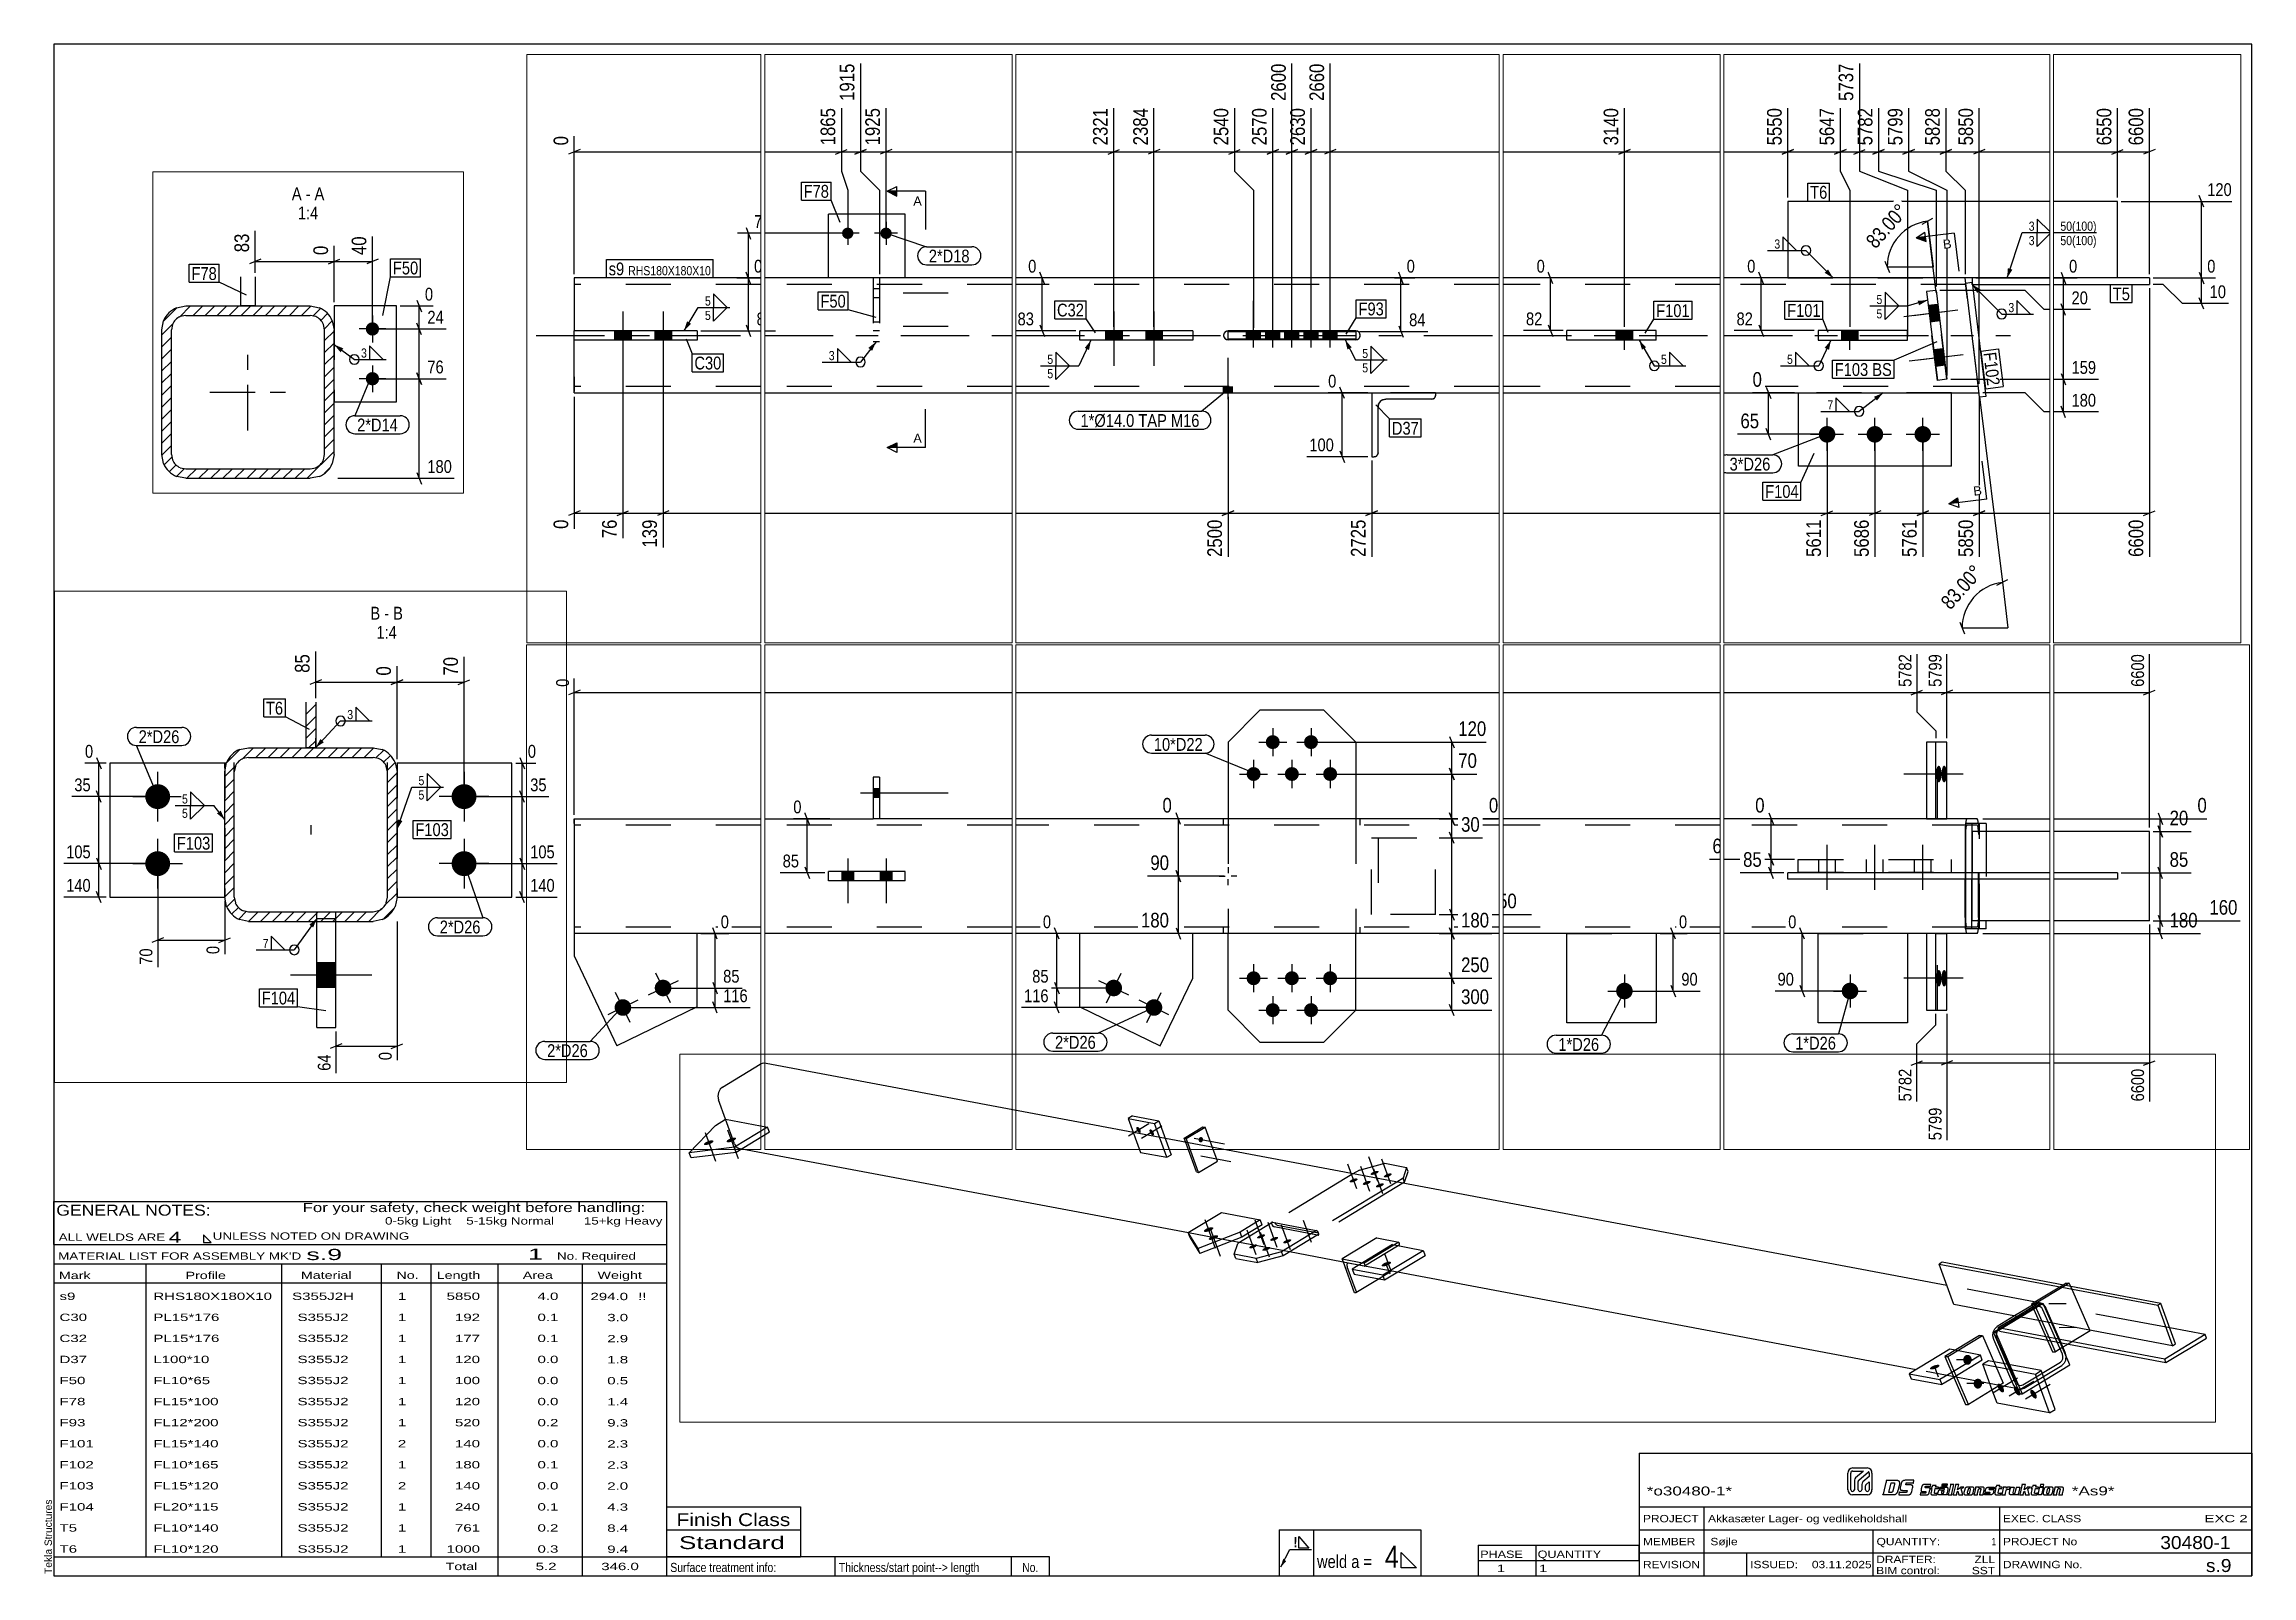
# Paper-space layout 'Layout1' of a CAD drawing. Header units: millimetres. Extents: x 2 to 579, y 5 to 405.
# The model-space entities are those that its viewports show. They can reach past a viewport. Long polylines and large blocks are cut down to what shows.
import ezdxf

# ---------------------------------------------------------------- set-up
doc = ezdxf.new("R2010")
doc.units = ezdxf.units.MM
doc.linetypes.add('DXK_LINE_DOT2', pattern=[3.9198, 1.9599, -1.9599])
doc.linetypes.add('DXK_LINE_DOT3', pattern=[5.9187, 2.979, -0.9799, 0.9799, -0.9799])
for name, color, linetype in [('GRAPHICAL_OBJECTS', 7, 'Continuous'), ('MÅLSÆTNING', 7, 'Continuous'), ('STÅL', 7, 'Continuous'), ('TEKST', 7, 'Continuous')]:
    doc.layers.add(name, color=color, linetype=linetype)
doc.layers.add('Viewport layer', color=7, linetype='Continuous', plot=False)
doc.styles.add('Arial', font='ARIAL.TTF', dxfattribs={"height": 0.2})
doc.styles.add('Arial Narrow', font='ARIALN.TTF', dxfattribs={"height": 0.2})
doc.styles.add('Arial Narrow Bold', font='ARIALNB.TTF', dxfattribs={"height": 0.2})
doc.styles.add('Arial Rounded MT Bold', font='ARLRDBD.TTF', dxfattribs={"height": 0.2})
doc.styles.add('IDAutomationHC39M', font='IDAUTOMATIONHC39M.TTF', dxfattribs={"height": 0.2})

psp = doc.layouts.get("Layout1")

# ---------------------------------------------------------------- texts
at = {"layer": 'GRAPHICAL_OBJECTS', "color": 7}
for s, height, style, width, p in [('GENERAL NOTES:', 2.8633, 'Arial Narrow', 1.4, (5.65, 99.06)), ('ALL WELDS ARE', 1.9089, 'Arial Narrow', 1.6, (6.29, 92.5)), ('UNLESS NOTED ON DRAWING', 1.9089, 'Arial Narrow', 1.6, (46.52, 92.78)), ("MATERIAL LIST FOR ASSEMBLY MK'D", 1.9089, 'Arial Narrow', 1.6, (6.15, 87.56)), ('s.9', 2.912, 'Arial Rounded MT Bold', 1.794707, (70.97, 87.47)), ('1', 2.91, 'Arial Rounded MT Bold', 1.794707, (128.86, 87.56)), ('No. Required', 1.9089, 'Arial Narrow', 1.6, (136.41, 87.56)), ('Mark', 1.909, 'Arial Narrow', 1.7, (6.34, 82.5)), ('Profile', 1.909, 'Arial Narrow', 1.7, (39.41, 82.5)), ('Material', 1.909, 'Arial Narrow', 1.7, (69.54, 82.56)), ('No.', 1.909, 'Arial Narrow', 1.7, (94.5, 82.56)), ('Length', 1.909, 'Arial Narrow', 1.7, (105, 82.56)), ('Area', 1.909, 'Arial Narrow', 1.7, (127.5, 82.56)), ('Weight', 1.909, 'Arial Narrow', 1.7, (147, 82.56)), ('PHASE', 1.909, 'Arial Narrow', 1.5, (377.5, 9.69)), ('QUANTITY', 1.909, 'Arial Narrow', 1.5, (392.5, 9.69))]:
    psp.add_text(s, height=height, dxfattribs=dict(at, style=style, width=width)).set_placement(p)
at = {"layer": 'GRAPHICAL_OBJECTS', "color": 7, "linetype": 'Continuous'}
for s, height, style, width, p in [('For your safety, check weight before handling:  ', 2.3861, 'Arial Narrow', 1.6, (70, 100)), ('0-5kg Light    5-15kg Normal        15+kg Heavy', 1.9089, 'Arial Narrow', 1.6, (91.5, 96.75)), ('4', 2.86, 'Arial Narrow', 1.794707, (35, 92)), ('s9', 1.909, 'Arial Narrow', 1.794707, (6.5, 77.06)), ('RHS180X180X10', 1.9089, 'Arial Narrow', 1.794707, (31, 77.06)), ('S355J2H', 1.909, 'Arial Narrow', 1.794707, (67.24, 77.06)), ('1', 1.91, 'Arial Narrow', 1.794707, (94.86, 77.06)), ('5850', 1.909, 'Arial Narrow', 1.794707, (107.58, 77.06)), ('4.0', 1.909, 'Arial Narrow', 1.794707, (131.32, 77.06)), ('294.0', 1.909, 'Arial Narrow', 1.794707, (145.15, 77)), ('!!', 1.909, 'Arial Narrow', 1.794707, (157.6, 77)), ('C30', 1.909, 'Arial Narrow', 1.794707, (6.5, 71.56)), ('PL15*176', 1.909, 'Arial Narrow', 1.794707, (31, 71.56)), ('S355J2', 1.909, 'Arial Narrow', 1.794707, (68.66, 71.56)), ('1', 1.91, 'Arial Narrow', 1.794707, (94.86, 71.56)), ('192', 1.909, 'Arial Narrow', 1.794707, (109.77, 71.56)), ('0.1', 1.909, 'Arial Narrow', 1.794707, (131.32, 71.56)), ('3.0', 1.909, 'Arial Narrow', 1.794707, (149.53, 71.5)), ('C32', 1.909, 'Arial Narrow', 1.794707, (6.5, 66.06)), ('PL15*176', 1.909, 'Arial Narrow', 1.794707, (31, 66.06)), ('S355J2', 1.909, 'Arial Narrow', 1.794707, (68.66, 66.06)), ('1', 1.91, 'Arial Narrow', 1.794707, (94.86, 66.06)), ('177', 1.909, 'Arial Narrow', 1.794707, (109.77, 66.06)), ('0.1', 1.909, 'Arial Narrow', 1.794707, (131.32, 66.06)), ('2.9', 1.909, 'Arial Narrow', 1.794707, (149.53, 66)), ('D37', 1.909, 'Arial Narrow', 1.794707, (6.5, 60.56)), ('L100*10', 1.909, 'Arial Narrow', 1.794707, (31, 60.56)), ('S355J2', 1.909, 'Arial Narrow', 1.794707, (68.66, 60.56)), ('1', 1.91, 'Arial Narrow', 1.794707, (94.86, 60.56)), ('120', 1.909, 'Arial Narrow', 1.794707, (109.77, 60.56)), ('0.0', 1.909, 'Arial Narrow', 1.794707, (131.32, 60.56)), ('1.8', 1.909, 'Arial Narrow', 1.794707, (149.53, 60.5)), ('F50', 1.909, 'Arial Narrow', 1.794707, (6.5, 55.06)), ('FL10*65', 1.909, 'Arial Narrow', 1.794707, (31, 55.06)), ('S355J2', 1.909, 'Arial Narrow', 1.794707, (68.66, 55.06)), ('1', 1.91, 'Arial Narrow', 1.794707, (94.86, 55.06)), ('100', 1.909, 'Arial Narrow', 1.794707, (109.77, 55.06)), ('0.0', 1.909, 'Arial Narrow', 1.794707, (131.32, 55.06)), ('0.5', 1.909, 'Arial Narrow', 1.794707, (149.53, 55)), ('F78', 1.909, 'Arial Narrow', 1.794707, (6.5, 49.56)), ('FL15*100', 1.909, 'Arial Narrow', 1.794707, (31, 49.56)), ('S355J2', 1.909, 'Arial Narrow', 1.794707, (68.66, 49.56)), ('1', 1.91, 'Arial Narrow', 1.794707, (94.86, 49.56)), ('120', 1.909, 'Arial Narrow', 1.794707, (109.77, 49.56)), ('0.0', 1.909, 'Arial Narrow', 1.794707, (131.32, 49.56)), ('1.4', 1.909, 'Arial Narrow', 1.794707, (149.53, 49.5)), ('F93', 1.909, 'Arial Narrow', 1.794707, (6.5, 44.06)), ('F101', 1.909, 'Arial Narrow', 1.794707, (6.5, 38.56)), ('FL12*200', 1.909, 'Arial Narrow', 1.794707, (31, 44.06)), ('FL15*140', 1.909, 'Arial Narrow', 1.794707, (31, 38.56)), ('S355J2', 1.909, 'Arial Narrow', 1.794707, (68.66, 44.06)), ('S355J2', 1.909, 'Arial Narrow', 1.794707, (68.66, 38.56)), ('2', 1.91, 'Arial Narrow', 1.794707, (94.86, 38.56)), ('1', 1.91, 'Arial Narrow', 1.794707, (94.86, 44.06)), ('520', 1.909, 'Arial Narrow', 1.794707, (109.77, 44.06)), ('140', 1.909, 'Arial Narrow', 1.794707, (109.77, 38.56)), ('0.2', 1.909, 'Arial Narrow', 1.794707, (131.32, 44.06)), ('0.0', 1.909, 'Arial Narrow', 1.794707, (131.32, 38.56)), ('9.3', 1.909, 'Arial Narrow', 1.794707, (149.53, 44)), ('2.3', 1.909, 'Arial Narrow', 1.794707, (149.53, 38.5)), ('F102', 1.909, 'Arial Narrow', 1.794707, (6.5, 33.06)), ('FL10*165', 1.909, 'Arial Narrow', 1.794707, (31, 33.06)), ('S355J2', 1.909, 'Arial Narrow', 1.794707, (68.66, 33.06)), ('1', 1.91, 'Arial Narrow', 1.794707, (94.86, 33.06)), ('180', 1.909, 'Arial Narrow', 1.794707, (109.77, 33.06)), ('0.1', 1.909, 'Arial Narrow', 1.794707, (131.32, 33.06)), ('2.3', 1.909, 'Arial Narrow', 1.794707, (149.53, 33)), ('F103', 1.909, 'Arial Narrow', 1.794707, (6.5, 27.56)), ('FL15*120', 1.909, 'Arial Narrow', 1.794707, (31, 27.56)), ('S355J2', 1.909, 'Arial Narrow', 1.794707, (68.66, 27.56)), ('2', 1.91, 'Arial Narrow', 1.794707, (94.86, 27.56)), ('140', 1.909, 'Arial Narrow', 1.794707, (109.77, 27.56)), ('0.0', 1.909, 'Arial Narrow', 1.794707, (131.32, 27.56)), ('2.0', 1.909, 'Arial Narrow', 1.794707, (149.53, 27.5)), ('F104', 1.909, 'Arial Narrow', 1.794707, (6.5, 22.06)), ('FL20*115', 1.909, 'Arial Narrow', 1.794707, (31, 22.06)), ('S355J2', 1.909, 'Arial Narrow', 1.794707, (68.66, 22.06)), ('1', 1.91, 'Arial Narrow', 1.794707, (94.86, 22.06)), ('240', 1.909, 'Arial Narrow', 1.794707, (109.77, 22.06)), ('0.1', 1.909, 'Arial Narrow', 1.794707, (131.32, 22.06)), ('4.3', 1.909, 'Arial Narrow', 1.794707, (149.53, 22)), ('*o30480-1*', 2.333, 'IDAutomationHC39M', 1.425378, (421, 26)), ('*As9*', 2.333, 'IDAutomationHC39M', 1.425378, (532, 26.01)), ('T5', 1.909, 'Arial Narrow', 1.794707, (6.5, 16.56)), ('FL10*140', 1.909, 'Arial Narrow', 1.794707, (31, 16.56)), ('S355J2', 1.909, 'Arial Narrow', 1.794707, (68.66, 16.56)), ('1', 1.91, 'Arial Narrow', 1.794707, (94.86, 16.56)), ('761', 1.909, 'Arial Narrow', 1.794707, (109.77, 16.56)), ('0.2', 1.909, 'Arial Narrow', 1.794707, (131.32, 16.56)), ('8.4', 1.909, 'Arial Narrow', 1.794707, (149.53, 16.5)), ('Finish Class', 3.3405, 'Arial Narrow', 1.425378, (167.62, 18)), ('PROJECT', 1.909, 'Arial Narrow', 1.425378, (420, 19)), ('Akkasæter Lager- og vedlikeholdshall', 1.9089, 'Arial Narrow', 1.425378, (437, 19)), ('EXEC. CLASS', 1.9089, 'Arial Narrow', 1.425378, (514, 19)), ('EXC 2', 1.909, 'Arial Narrow', 1.780292, (566.64, 19)), ('T6', 1.909, 'Arial Narrow', 1.794707, (6.5, 11.06)), ('FL10*120', 1.909, 'Arial Narrow', 1.794707, (31, 11.06)), ('S355J2', 1.909, 'Arial Narrow', 1.794707, (68.66, 11.06)), ('1', 1.91, 'Arial Narrow', 1.794707, (94.86, 11.06)), ('1000', 1.909, 'Arial Narrow', 1.794707, (107.58, 11.06)), ('0.3', 1.909, 'Arial Narrow', 1.794707, (131.32, 11.06)), ('9.4', 1.909, 'Arial Narrow', 1.794707, (149.53, 11)), ('Standard', 3.34, 'Arial Narrow', 1.780292, (168.26, 12)), ('MEMBER', 1.909, 'Arial Narrow', 1.425378, (420, 13)), ('Søjle', 1.909, 'Arial Narrow', 1.42538, (437.61, 13)), ('QUANTITY:', 1.909, 'Arial Narrow', 1.425378, (481, 13)), ('PROJECT No', 1.909, 'Arial Narrow', 1.425378, (514, 13)), ('30480-1', 3.397, 'Arial Rounded MT Bold', 1.1, (555.09, 12)), ('Total', 1.909, 'Arial Narrow', 1.7, (107.33, 6.5)), ('5.2', 1.909, 'Arial Narrow', 1.794707, (130.83, 6.5)), ('346.0', 1.909, 'Arial Narrow', 1.794707, (147.96, 6.5)), ('1', 1.91, 'Arial Narrow', 1.794707, (381.82, 6)), ('1', 1.91, 'Arial Narrow', 1.794707, (392.86, 6)), ('REVISION', 1.909, 'Arial Narrow', 1.425378, (420, 7)), ('ISSUED:', 1.909, 'Arial Narrow', 1.425378, (448, 7)), ('03.11.2025', 1.909, 'Arial Narrow', 1.425378, (464.11, 7)), ('DRAFTER:', 1.909, 'Arial Narrow', 1.425378, (480.91, 8.35)), ('BIM control:', 1.9089, 'Arial Narrow', 1.425378, (480.9, 5.44)), ('SST', 1.909, 'Arial Narrow', 1.425378, (505.88, 5.43)), ('ZLL', 1.909, 'Arial Narrow', 1.425378, (506.58, 8.35)), ('DRAWING No.', 1.9089, 'Arial Narrow', 1.425378, (514, 7)), ('s.9', 3.397, 'Arial Rounded MT Bold', 1.1, (567.01, 6))]:
    psp.add_text(s, height=height, dxfattribs=dict(at, style=style, width=width)).set_placement(p)
at = {"layer": 'GRAPHICAL_OBJECTS', "color": 174, "linetype": 'Continuous', "style": 'Arial'}
psp.add_text('Tekla Structures', height=1.9102, rotation=90, dxfattribs=at).set_placement((4.5, 5.5))
at = {"layer": 'GRAPHICAL_OBJECTS', "color": 2, "linetype": 'Continuous', "style": 'Arial Narrow Bold', "width": 0.99921}
psp.add_text('!', height=2.73, dxfattribs=at).set_placement((328.73, 12.42))
at = {"layer": 'GRAPHICAL_OBJECTS', "color": 7, "linetype": 'Continuous', "style": 'Arial Narrow'}
for s, height, p in [('4', 5.73, (352.61, 7.11)), ('1', 1.91, (511.03, 13)), ('Surface treatment info:', 2.3861, (166, 6)), ('Thickness/start point--> length', 2.3861, (210, 6)), ('weld a =', 3.34, (334.88, 7.06))]:
    psp.add_text(s, height=height, dxfattribs=at).set_placement(p)
at = {"layer": 'GRAPHICAL_OBJECTS', "color": 7, "style": 'Arial Narrow'}
psp.add_text('No.', height=2.386, dxfattribs=at).set_placement((257.87, 6))

msp = doc.modelspace()

# ---------------------------------------------------------------- hatches: boundary and pattern name
at = {"layer": 'STÅL', "linetype": 'Continuous'}
for points in [[(43338.4, 765.2), (43339.3, 763.6), (43340, 761.9), (43340.5, 760.3), (43340.7, 758.8), (43340.6, 757.5), (43340.3, 756.4), (43339.8, 755.6), (43339.1, 755.2), (43338.1, 755), (43337, 755.3), (43335.8, 755.9), (43334.6, 756.7), (43333.4, 757.9), (43332.2, 759.3), (43331.2, 760.9), (43330.3, 762.5), (43329.6, 764.2), (43329.1, 765.8), (43328.9, 767.3), (43329, 768.6), (43329.2, 769.7), (43329.8, 770.5), (43330.5, 770.9), (43331.5, 771), (43332.6, 770.8), (43333.8, 770.2), (43335, 769.3), (43336.2, 768.2), (43337.4, 766.8)], [(43372.7, 758.8), (43373.6, 757.1), (43374.3, 755.5), (43374.7, 753.8), (43374.9, 752.3), (43374.9, 751), (43374.6, 750), (43374.1, 749.2), (43373.3, 748.7), (43372.4, 748.6), (43371.3, 748.8), (43370.1, 749.4), (43368.9, 750.3), (43367.7, 751.5), (43366.5, 752.9), (43365.4, 754.4), (43364.6, 756.1), (43363.9, 757.7), (43363.4, 759.4), (43363.2, 760.9), (43363.2, 762.2), (43363.5, 763.2), (43364.1, 764), (43364.8, 764.5), (43365.8, 764.6), (43366.8, 764.4), (43368, 763.8), (43369.3, 762.9), (43370.5, 761.7), (43371.6, 760.3)], [(42272.9, 732.7), (42270.3, 731.9), (42267.8, 731.2), (42265.4, 730.9), (42263.3, 730.8), (42261.6, 730.9), (42260.2, 731.3), (42259.4, 732), (42259.1, 732.9), (42259.3, 733.9), (42260, 735.1), (42261.3, 736.4), (42263, 737.6), (42265, 738.9), (42267.3, 740), (42269.8, 741), (42272.4, 741.9), (42274.9, 742.5), (42277.3, 742.9), (42279.4, 743), (42281.2, 742.8), (42282.5, 742.4), (42283.4, 741.7), (42283.7, 740.8), (42283.5, 739.8), (42282.7, 738.6), (42281.5, 737.4), (42279.8, 736.1), (42277.7, 734.9), (42275.4, 733.7)], [(43491.8, 738.5), (43492.2, 739.9), (43492.8, 741.2), (43493.6, 742.4), (43494.6, 743.3), (43495.7, 744), (43496.9, 744.4), (43498.1, 744.4), (43499.3, 744.2), (43500.4, 743.7), (43501.3, 742.9), (43502.1, 741.9), (43502.7, 740.7), (43503.1, 739.3), (43503.2, 737.9), (43503, 736.4), (43502.6, 735), (43502, 733.7), (43501.2, 732.6), (43500.2, 731.7), (43499.1, 731), (43497.9, 730.6), (43496.7, 730.5), (43495.5, 730.8), (43494.5, 731.3), (43493.5, 732.1), (43492.7, 733.1), (43492.1, 734.3), (43491.8, 735.7), (43491.7, 737.1)], [(42213.8, 725.5), (42211.2, 724.6), (42208.7, 724), (42206.4, 723.6), (42204.2, 723.5), (42202.5, 723.7), (42201.2, 724.1), (42200.3, 724.8), (42200, 725.7), (42200.2, 726.7), (42201, 727.9), (42202.2, 729.1), (42203.9, 730.4), (42205.9, 731.6), (42208.3, 732.8), (42210.8, 733.8), (42213.4, 734.7), (42215.9, 735.3), (42218.3, 735.6), (42220.4, 735.7), (42222.1, 735.6), (42223.4, 735.2), (42224.3, 734.5), (42224.6, 733.6), (42224.4, 732.6), (42223.6, 731.4), (42222.4, 730.1), (42220.7, 728.9), (42218.7, 727.6), (42216.3, 726.5)], [(1948.4, 641.8, -1), (1930.4, 641.8, -1)], [(2008.4, 641.8, -1), (1990.4, 641.8, -1)], [(17191.8, 649.3, -1), (17191.8, 627.3, -1)], [(17251.8, 649.3, -1), (17251.8, 627.3, -1)], [(43952.5, 647.2), (43950.3, 646.5), (43948.2, 646), (43946.2, 645.7), (43944.4, 645.6), (43942.9, 645.7), (43941.8, 646.1), (43941.1, 646.7), (43940.8, 647.4), (43941, 648.3), (43941.6, 649.3), (43942.7, 650.3), (43944.1, 651.4), (43945.9, 652.5), (43947.8, 653.4), (43949.9, 654.3), (43952.1, 655), (43954.3, 655.5), (43956.3, 655.8), (43958.1, 655.9), (43959.5, 655.8), (43960.7, 655.4), (43961.4, 654.9), (43961.6, 654.1), (43961.5, 653.2), (43960.8, 652.3), (43959.8, 651.2), (43958.3, 650.1), (43956.6, 649.1), (43954.6, 648.1)], [(43986.8, 640.8), (43984.6, 640.1), (43982.5, 639.6), (43980.5, 639.3), (43978.7, 639.2), (43977.2, 639.3), (43976.1, 639.7), (43975.4, 640.2), (43975.1, 640.9), (43975.3, 641.8), (43975.9, 642.8), (43977, 643.9), (43978.4, 645), (43980.1, 646), (43982.1, 647), (43984.2, 647.9), (43986.4, 648.6), (43988.5, 649.1), (43990.5, 649.4), (43992.3, 649.5), (43993.8, 649.3), (43994.9, 649), (43995.6, 648.4), (43995.9, 647.7), (43995.7, 646.8), (43995.1, 645.8), (43994, 644.8), (43992.6, 643.7), (43990.9, 642.6), (43988.9, 641.6)], [(43897.6, 627.6), (43895.4, 626.9), (43893.3, 626.4), (43891.3, 626.1), (43889.5, 626), (43888, 626.1), (43886.9, 626.5), (43886.2, 627), (43885.9, 627.8), (43886.1, 628.7), (43886.7, 629.6), (43887.8, 630.7), (43889.2, 631.8), (43891, 632.8), (43892.9, 633.8), (43895, 634.7), (43897.2, 635.4), (43899.4, 635.9), (43901.4, 636.2), (43903.2, 636.3), (43904.6, 636.2), (43905.8, 635.8), (43906.5, 635.2), (43906.7, 634.5), (43906.6, 633.6), (43905.9, 632.6), (43904.9, 631.6), (43903.4, 630.5), (43901.7, 629.4), (43899.7, 628.5)], [(43931.9, 621.2), (43929.7, 620.5), (43927.6, 619.9), (43925.6, 619.6), (43923.8, 619.5), (43922.3, 619.7), (43921.2, 620), (43920.5, 620.6), (43920.2, 621.3), (43920.4, 622.2), (43921, 623.2), (43922.1, 624.3), (43923.5, 625.3), (43925.2, 626.4), (43927.2, 627.4), (43929.3, 628.2), (43931.5, 628.9), (43933.6, 629.5), (43935.6, 629.8), (43937.4, 629.9), (43938.9, 629.7), (43940, 629.4), (43940.7, 628.8), (43941, 628.1), (43940.8, 627.2), (43940.2, 626.2), (43939.1, 625.1), (43937.7, 624), (43936, 623), (43934, 622)], [(43966.2, 614.7), (43964, 614), (43961.8, 613.5), (43959.8, 613.2), (43958, 613.1), (43956.6, 613.2), (43955.4, 613.6), (43954.7, 614.1), (43954.5, 614.9), (43954.6, 615.8), (43955.3, 616.8), (43956.3, 617.8), (43957.8, 618.9), (43959.5, 620), (43961.5, 620.9), (43963.6, 621.8), (43965.8, 622.5), (43967.9, 623), (43969.9, 623.3), (43971.7, 623.4), (43973.2, 623.3), (43974.3, 622.9), (43975, 622.4), (43975.3, 621.6), (43975.1, 620.7), (43974.5, 619.7), (43973.4, 618.7), (43972, 617.6), (43970.2, 616.6), (43968.3, 615.6)], [(20403.9, 588.3), (20404, 591), (20404.3, 593.6), (20404.7, 595.9), (20405.4, 598), (20406.1, 599.6), (20407, 600.7), (20407.9, 601.2), (20408.8, 601.2), (20409.7, 600.7), (20410.5, 599.6), (20411.3, 598), (20411.9, 595.9), (20412.3, 593.6), (20412.6, 591), (20412.7, 588.3), (20412.6, 585.6), (20412.3, 583), (20411.9, 580.7), (20411.3, 578.6), (20410.5, 577), (20409.7, 575.9), (20408.8, 575.4), (20407.9, 575.4), (20407, 575.9), (20406.1, 577), (20405.4, 578.6), (20404.7, 580.7), (20404.3, 583), (20404, 585.6)], [(20412.5, 588.3), (20412.6, 591), (20412.9, 593.6), (20413.4, 595.9), (20414, 598), (20414.7, 599.6), (20415.5, 600.7), (20416.4, 601.2), (20417.3, 601.2), (20418.2, 600.7), (20419, 599.6), (20419.7, 598), (20420.3, 595.9), (20420.8, 593.6), (20421.1, 591), (20421.2, 588.3), (20421.1, 585.6), (20420.8, 583), (20420.3, 580.7), (20419.7, 578.6), (20419, 577), (20418.2, 575.9), (20417.3, 575.4), (20416.4, 575.4), (20415.5, 575.9), (20414.7, 577), (20414, 578.6), (20413.4, 580.7), (20412.9, 583), (20412.6, 585.6)], [(17161.8, 599.3, -1), (17161.8, 577.3, -1)], [(17221.8, 599.3, -1), (17221.8, 577.3, -1)], [(17281.8, 599.3, -1), (17281.8, 577.3, -1)], [(16536.8, 551.3), (16536.8, 565.3), (16526.8, 565.3), (16526.8, 551.3)], [(16536.8, 551.3), (16536.8, 565.3), (16526.8, 565.3), (16526.8, 551.3)], [(5862.5, 504.5), (5859.3, 530.4), (5844.4, 528.5), (5847.6, 502.7)], [(43519, 498.5), (43516.5, 497.7), (43513.9, 497.1), (43511.6, 496.7), (43509.5, 496.6), (43507.7, 496.8), (43506.4, 497.2), (43505.5, 497.8), (43505.2, 498.7), (43505.4, 499.8), (43506.2, 500.9), (43507.4, 502.2), (43509.1, 503.5), (43511.2, 504.7), (43513.5, 505.9), (43516, 506.9), (43518.6, 507.7), (43521.1, 508.3), (43523.5, 508.7), (43525.6, 508.8), (43527.3, 508.6), (43528.7, 508.2), (43529.5, 507.6), (43529.8, 506.7), (43529.6, 505.6), (43528.9, 504.5), (43527.6, 503.2), (43525.9, 501.9), (43523.9, 500.7), (43521.5, 499.5)], [(163.5, 489.2), (137.5, 489.2), (137.5, 474.2), (163.5, 474.2)], [(226.5, 489.2), (200.5, 489.2), (200.5, 474.2), (226.5, 474.2)], [(2408.3, 489.2), (2382.3, 489.2), (2382.3, 474.2), (2408.3, 474.2)], [(2471.3, 489.2), (2445.3, 489.2), (2445.3, 474.2), (2471.3, 474.2)], [(2625.4, 487.8), (2603.4, 487.8), (2603.4, 475.8), (2625.4, 475.8)], [(2625.4, 487.8), (2603.4, 487.8), (2603.4, 475.8), (2625.4, 475.8)], [(2655.4, 487.8), (2633.4, 487.8), (2633.4, 475.8), (2655.4, 475.8)], [(2655.4, 487.8), (2633.4, 487.8), (2633.4, 475.8), (2655.4, 475.8)], [(2685.4, 487.8), (2663.4, 487.8), (2663.4, 475.8), (2685.4, 475.8)], [(2685.4, 487.8), (2663.4, 487.8), (2663.4, 475.8), (2685.4, 475.8)], [(2715.4, 487.8), (2693.4, 487.8), (2693.4, 475.8), (2715.4, 475.8)], [(2715.4, 487.8), (2693.4, 487.8), (2693.4, 475.8), (2715.4, 475.8)], [(2745.4, 487.8), (2723.4, 487.8), (2723.4, 475.8), (2745.4, 475.8)], [(2745.4, 487.8), (2723.4, 487.8), (2723.4, 475.8), (2745.4, 475.8)], [(3227.4, 489.3), (3201.4, 489.3), (3201.4, 474.3), (3227.4, 474.3)], [(5734.8, 489.3), (5708.8, 489.3), (5708.8, 474.3), (5734.8, 474.3)], [(43531.9, 477.8), (43529.3, 477), (43526.8, 476.3), (43524.4, 476), (43522.3, 475.9), (43520.5, 476), (43519.2, 476.4), (43518.4, 477.1), (43518.1, 478), (43518.3, 479), (43519, 480.2), (43520.3, 481.5), (43522, 482.7), (43524, 484), (43526.3, 485.1), (43528.8, 486.1), (43531.4, 487), (43533.9, 487.6), (43536.3, 488), (43538.4, 488.1), (43540.2, 487.9), (43541.5, 487.5), (43542.4, 486.8), (43542.7, 485.9), (43542.5, 484.9), (43541.7, 483.7), (43540.5, 482.5), (43538.8, 481.2), (43536.7, 480), (43534.4, 478.8)], [(43655.9, 481.4), (43653.7, 480.7), (43651.6, 480.2), (43649.6, 479.9), (43647.8, 479.8), (43646.3, 479.9), (43645.2, 480.3), (43644.5, 480.8), (43644.2, 481.6), (43644.4, 482.4), (43645, 483.4), (43646.1, 484.5), (43647.5, 485.6), (43649.3, 486.6), (43651.2, 487.6), (43653.3, 488.5), (43655.5, 489.2), (43657.7, 489.7), (43659.7, 490), (43661.5, 490.1), (43662.9, 490), (43664.1, 489.6), (43664.8, 489), (43665, 488.3), (43664.9, 487.4), (43664.2, 486.4), (43663.2, 485.4), (43661.7, 484.3), (43660, 483.2), (43658, 482.3)], [(43635.3, 455.3), (43633.1, 454.6), (43631, 454.1), (43629, 453.8), (43627.2, 453.7), (43625.7, 453.8), (43624.6, 454.2), (43623.9, 454.8), (43623.6, 455.5), (43623.8, 456.4), (43624.4, 457.4), (43625.5, 458.4), (43626.9, 459.5), (43628.6, 460.6), (43630.6, 461.5), (43632.7, 462.4), (43634.9, 463.1), (43637, 463.6), (43639, 463.9), (43640.8, 464), (43642.3, 463.9), (43643.4, 463.5), (43644.1, 463), (43644.4, 462.2), (43644.2, 461.4), (43643.6, 460.4), (43642.5, 459.3), (43641.1, 458.2), (43639.4, 457.2), (43637.4, 456.2)], [(43690.2, 475), (43688, 474.3), (43685.9, 473.7), (43683.9, 473.4), (43682.1, 473.3), (43680.6, 473.5), (43679.5, 473.8), (43678.8, 474.4), (43678.5, 475.1), (43678.7, 476), (43679.3, 477), (43680.4, 478.1), (43681.8, 479.1), (43683.5, 480.2), (43685.5, 481.2), (43687.6, 482), (43689.8, 482.7), (43691.9, 483.3), (43693.9, 483.6), (43695.7, 483.7), (43697.2, 483.5), (43698.3, 483.2), (43699, 482.6), (43699.3, 481.9), (43699.1, 481), (43698.5, 480), (43697.4, 478.9), (43696, 477.8), (43694.3, 476.8), (43692.3, 475.8)], [(43724.5, 468.5), (43722.3, 467.8), (43720.1, 467.3), (43718.1, 467), (43716.4, 466.9), (43714.9, 467), (43713.7, 467.4), (43713, 467.9), (43712.8, 468.7), (43712.9, 469.6), (43713.6, 470.6), (43714.6, 471.6), (43716.1, 472.7), (43717.8, 473.8), (43719.8, 474.7), (43721.9, 475.6), (43724.1, 476.3), (43726.2, 476.8), (43728.2, 477.1), (43730, 477.2), (43731.5, 477.1), (43732.6, 476.7), (43733.3, 476.2), (43733.6, 475.4), (43733.4, 474.5), (43732.8, 473.5), (43731.7, 472.5), (43730.3, 471.4), (43728.6, 470.4), (43726.6, 469.4)], [(5871, 435.1), (5867.8, 460.9), (5852.9, 459), (5856.1, 433.2)], [(43669.6, 448.9), (43667.4, 448.2), (43665.2, 447.7), (43663.2, 447.4), (43661.5, 447.3), (43660, 447.4), (43658.8, 447.8), (43658.1, 448.3), (43657.9, 449.1), (43658, 449.9), (43658.7, 450.9), (43659.7, 452), (43661.2, 453.1), (43662.9, 454.1), (43664.9, 455.1), (43667, 456), (43669.2, 456.7), (43671.3, 457.2), (43673.3, 457.5), (43675.1, 457.6), (43676.6, 457.5), (43677.7, 457.1), (43678.4, 456.5), (43678.7, 455.8), (43678.5, 454.9), (43677.9, 453.9), (43676.8, 452.9), (43675.4, 451.8), (43673.7, 450.7), (43671.7, 449.8)], [(16495.8, 435.8), (16477.8, 435.8), (16477.8, 420.8), (16495.8, 420.8)], [(16555.8, 435.8), (16537.8, 435.8), (16537.8, 420.8), (16555.8, 420.8)], [(43983.3, 408.5), (43980.7, 407.7), (43978.2, 407.1), (43975.8, 406.7), (43973.7, 406.6), (43971.9, 406.8), (43970.6, 407.2), (43969.7, 407.9), (43969.4, 408.7), (43969.6, 409.8), (43970.4, 411), (43971.6, 412.2), (43973.3, 413.5), (43975.4, 414.7), (43977.7, 415.9), (43980.2, 416.9), (43982.8, 417.7), (43985.3, 418.4), (43987.7, 418.7), (43989.8, 418.8), (43991.6, 418.7), (43992.9, 418.2), (43993.7, 417.6), (43994, 416.7), (43993.8, 415.7), (43993.1, 414.5), (43991.8, 413.2), (43990.1, 412), (43988.1, 410.7), (43985.8, 409.6)], [(2581.4, 401.8), (2567.4, 401.8), (2567.4, 391.8), (2581.4, 391.8)], [(5685.9, 339.8, -1), (5685.9, 313.8, -1)], [(5760.9, 339.8, -1), (5760.9, 313.8, -1)], [(5835.9, 339.8, -1), (5835.9, 313.8, -1)], [(27050.9, 311.5, -1), (27050.9, 285.5, -1)], [(27370.9, 285.5, -1), (27370.9, 311.5, -1)], [(17161.8, 279.3, -1), (17161.8, 257.3, -1)], [(17221.8, 279.3, -1), (17221.8, 257.3, -1)], [(17281.8, 279.3, -1), (17281.8, 257.3, -1)], [(20403.9, 268.3), (20404, 271), (20404.3, 273.6), (20404.7, 275.9), (20405.4, 278), (20406.1, 279.6), (20407, 280.7), (20407.9, 281.2), (20408.8, 281.2), (20409.7, 280.7), (20410.5, 279.6), (20411.3, 278), (20411.9, 275.9), (20412.3, 273.6), (20412.6, 271), (20412.7, 268.3), (20412.6, 265.6), (20412.3, 263), (20411.9, 260.7), (20411.3, 258.6), (20410.5, 257), (20409.7, 255.9), (20408.8, 255.4), (20407.9, 255.4), (20407, 255.9), (20406.1, 257), (20405.4, 258.6), (20404.7, 260.7), (20404.3, 263), (20404, 265.6)], [(20412.5, 268.3), (20412.6, 271), (20412.9, 273.6), (20413.4, 275.9), (20414, 278), (20414.7, 279.6), (20415.5, 280.7), (20416.4, 281.2), (20417.3, 281.2), (20418.2, 280.7), (20419, 279.6), (20419.7, 278), (20420.3, 275.9), (20420.8, 273.6), (20421.1, 271), (20421.2, 268.3), (20421.1, 265.6), (20420.8, 263), (20420.3, 260.7), (20419.7, 258.6), (20419, 257), (20418.2, 255.9), (20417.3, 255.4), (20416.4, 255.4), (20415.5, 255.9), (20414.7, 257), (20414, 258.6), (20413.4, 260.7), (20412.9, 263), (20412.6, 265.6)], [(14749.2, 247.3, -1), (14772.6, 258.7, -1)], [(16931, 258.7, -1), (16954.4, 247.3, -1)], [(17761.8, 261.3, -1), (17761.8, 235.3, -1)], [(20269.3, 261.3, -1), (20269.3, 235.3, -1)], [(14686.3, 216.7, -1), (14709.7, 228.1, -1)], [(16994, 228.1, -1), (17017.4, 216.7, -1)], [(27050.9, 241.5, -1), (27050.9, 215.5, -1)], [(27370.9, 215.5, -1), (27370.9, 241.5, -1)], [(17191.8, 229.3, -1), (17191.8, 207.3, -1)], [(17251.8, 229.3, -1), (17251.8, 207.3, -1)], [(33032, 164.6, -1), (33032, 178.6, -1)], [(45488.3, 162.7), (45488.5, 165.4), (45489.2, 168), (45490.4, 170.3), (45491.9, 172.3), (45493.8, 173.9), (45495.9, 175), (45498.2, 175.6), (45500.5, 175.6), (45502.7, 175.1), (45504.8, 174), (45506.7, 172.4), (45508.3, 170.3), (45509.4, 168), (45510.1, 165.4), (45510.4, 162.7), (45510.1, 160), (45509.4, 157.4), (45508.3, 155.1), (45506.7, 153), (45504.9, 151.4), (45502.8, 150.3), (45500.5, 149.8), (45498.2, 149.8), (45495.9, 150.3), (45493.8, 151.4), (45492, 153), (45490.4, 155), (45489.3, 157.4), (45488.5, 160)], [(45415.4, 139.4), (45412.8, 138.6), (45410.3, 138), (45407.9, 137.6), (45405.8, 137.5), (45404, 137.7), (45402.7, 138.1), (45401.9, 138.8), (45401.5, 139.6), (45401.8, 140.7), (45402.5, 141.9), (45403.8, 143.1), (45405.4, 144.4), (45407.5, 145.6), (45409.8, 146.8), (45412.3, 147.8), (45414.9, 148.6), (45417.4, 149.2), (45419.8, 149.6), (45421.9, 149.7), (45423.7, 149.6), (45425, 149.1), (45425.8, 148.5), (45426.2, 147.6), (45425.9, 146.6), (45425.2, 145.4), (45423.9, 144.1), (45422.3, 142.8), (45420.2, 141.6), (45417.9, 140.5)], [(27237.1, 99.3), (27237.1, 125.3), (27217.1, 125.3), (27217.1, 99.3)], [(33032, 112.6, -1), (33032, 126.6, -1)], [(45515.5, 100.4), (45515.7, 103.1), (45516.4, 105.7), (45517.6, 108), (45519.1, 110.1), (45521, 111.7), (45523.1, 112.8), (45525.4, 113.3), (45527.7, 113.3), (45529.9, 112.8), (45532, 111.7), (45533.9, 110.1), (45535.5, 108.1), (45536.6, 105.7), (45537.3, 103.1), (45537.6, 100.4), (45537.3, 97.7), (45536.6, 95.2), (45535.5, 92.8), (45533.9, 90.8), (45532.1, 89.2), (45530, 88.1), (45527.7, 87.5), (45525.4, 87.5), (45523.2, 88), (45521, 89.1), (45519.2, 90.7), (45517.6, 92.8), (45516.5, 95.1), (45515.7, 97.7)], [(45591.4, 92.2), (45592.7, 89.9), (45593.7, 87.4), (45594.4, 85.1), (45594.7, 82.9), (45594.7, 81), (45594.2, 79.5), (45593.5, 78.3), (45592.4, 77.7), (45591, 77.5), (45589.4, 77.9), (45587.7, 78.7), (45585.9, 80), (45584.2, 81.7), (45582.5, 83.7), (45581, 85.9), (45579.7, 88.3), (45578.7, 90.7), (45578, 93.1), (45577.7, 95.2), (45577.8, 97.1), (45578.2, 98.7), (45579, 99.8), (45580.1, 100.5), (45581.4, 100.6), (45583, 100.3), (45584.7, 99.5), (45586.5, 98.2), (45588.3, 96.5), (45589.9, 94.5)], [(45634.3, 84.2), (45635.6, 81.8), (45636.6, 79.4), (45637.2, 77), (45637.5, 74.9), (45637.5, 73), (45637.1, 71.4), (45636.3, 70.3), (45635.2, 69.6), (45633.8, 69.5), (45632.3, 69.8), (45630.6, 70.6), (45628.8, 71.9), (45627, 73.6), (45625.3, 75.6), (45623.8, 77.9), (45622.5, 80.3), (45621.5, 82.7), (45620.9, 85), (45620.6, 87.2), (45620.6, 89.1), (45621, 90.6), (45621.8, 91.8), (45622.9, 92.4), (45624.3, 92.6), (45625.8, 92.2), (45627.5, 91.4), (45629.3, 90.1), (45631.1, 88.4), (45632.8, 86.4)], [(45677.1, 76.1), (45678.4, 73.8), (45679.4, 71.3), (45680.1, 69), (45680.4, 66.8), (45680.3, 64.9), (45679.9, 63.4), (45679.1, 62.2), (45678, 61.6), (45676.7, 61.4), (45675.1, 61.8), (45673.4, 62.6), (45671.6, 63.9), (45669.8, 65.6), (45668.2, 67.6), (45666.7, 69.8), (45665.4, 72.2), (45664.4, 74.6), (45663.7, 77), (45663.4, 79.1), (45663.4, 81), (45663.9, 82.6), (45664.6, 83.7), (45665.7, 84.4), (45667.1, 84.5), (45668.7, 84.2), (45670.4, 83.4), (45672.2, 82.1), (45673.9, 80.4), (45675.6, 78.4)]]:
    msp.add_hatch(color=96, dxfattribs=at).paths.add_polyline_path(points)
h = msp.add_hatch(dxfattribs=at)
h.set_pattern_fill('', scale=2.8, style=0, pattern_type=0)
h.set_pattern_definition([(45, (27205.853, 397.165), (-6.2862, 6.2862), [])])
h.paths.add_polyline_path([(27215.9, 397.2), (27205.9, 397.2), (27205.9, 349.6), (27215.9, 349.6)])
h = msp.add_hatch(dxfattribs=at)
h.set_pattern_fill('', scale=2.8, style=0, pattern_type=0)
h.set_pattern_definition([(45, (27298.95, 334.015), (-6.28618, 6.28618), [])])
h.paths.add_polyline_path([(27300.9, 324.4), (27299, 334), (27293.5, 342.2), (27285.4, 347.6), (27275.9, 349.6), (27145.9, 349.6), (27136.3, 347.6), (27128.2, 342.2), (27122.8, 334), (27120.9, 324.4), (27120.9, 193.4), (27122.8, 183.8), (27128.2, 175.6), (27136.3, 170.1), (27145.9, 168.2), (27275.9, 168.2), (27285.4, 170.1), (27293.5, 175.6), (27299, 183.8), (27300.9, 193.4)])
h.paths.add_polyline_path([(27289.7, 187.6), (27286.5, 182.7), (27281.6, 179.4), (27275.9, 178.3), (27145.9, 178.3), (27140.1, 179.4), (27135.2, 182.7), (27132, 187.6), (27130.9, 193.4), (27130.9, 324.4), (27132, 330.2), (27135.2, 335.1), (27140.1, 338.3), (27145.9, 339.5), (27275.9, 339.5), (27281.6, 338.3), (27286.5, 335.1), (27289.7, 330.2), (27290.9, 324.4), (27290.9, 193.4)])
h = msp.add_hatch(dxfattribs=at)
h.set_pattern_fill('', scale=2.8, style=0, pattern_type=0)
h.set_pattern_definition([(45, (32990.131, 180.167), (-6.28618, 6.28618), [])])
h.paths.add_polyline_path([(32992, 170.6), (32990.1, 180.2), (32984.7, 188.3), (32976.6, 193.7), (32967, 195.6), (32837, 195.6), (32827.5, 193.7), (32819.4, 188.3), (32813.9, 180.2), (32812, 170.6), (32812, 40.6), (32813.9, 31), (32819.4, 22.9), (32827.5, 17.5), (32837, 15.6), (32967, 15.6), (32976.6, 17.5), (32984.7, 22.9), (32990.1, 31), (32992, 40.6)])
h.paths.add_polyline_path([(32980.9, 34.9), (32977.6, 30), (32972.8, 26.7), (32967, 25.6), (32837, 25.6), (32831.3, 26.7), (32826.4, 30), (32823.2, 34.9), (32822, 40.6), (32822, 170.6), (32823.2, 176.3), (32826.4, 181.2), (32831.3, 184.5), (32837, 185.6), (32967, 185.6), (32972.8, 184.5), (32977.6, 181.2), (32980.9, 176.3), (32982, 170.6), (32982, 40.6)])
at = {"layer": 'TEKST', "linetype": 'Continuous'}
for color, points in [(30, [(2016.4, 707.7), (2016.4, 700.2), (2001.4, 707.7)]), (3, [(5687.5, 585.1), (5695.4, 571.8), (5682.2, 579.8)]), (3, [(5976.3, 584.9), (5968, 571.8), (5969.2, 587.2)]), (3, [(5921.1, 548.5), (5913.1, 561.8), (5926.4, 553.8)]), (3, [(5827.9, 536.2), (5843.4, 536.8), (5830, 529)]), (3, [(257.3, 500), (246.3, 489.2), (251, 503.9)]), (3, [(1971.7, 462.2), (1983.8, 471.8), (1977.6, 457.6)]), (3, [(2349.9, 462.2), (2359.6, 474.2), (2356.6, 459)]), (3, [(2761.4, 459.8), (2757.8, 474.8), (2768, 463.2)]), (3, [(2761.4, 459.8), (2757.8, 474.8), (2768, 463.2)]), (3, [(3241.9, 459.5), (3237.6, 474.3), (3248.4, 463.3)]), (3, [(5682.2, 462.4), (5692, 474.3), (5689, 459.2)]), (3, [(5759.5, 385.6), (5773.6, 391.8), (5764.1, 379.7)]), (3, [(27224.5, 355.3), (27215.9, 349.7), (27220.9, 358.7)]), (30, [(2016.4, 313.5), (2016.4, 306), (2001.4, 306)]), (3, [(27116.7, 283.9), (27120.9, 274.5), (27112.8, 280.9)]), (3, [(27306.5, 273), (27300.9, 264.4), (27301.8, 274.7)]), (30, [(5890.5, 227.3), (5891.4, 219.9), (5876.5, 218.1)]), (3, [(27209.3, 164.7), (27217.1, 171.3), (27213.3, 161.8)]), (3, [(32998.6, 147.3), (32992, 155.3), (33001.6, 151.3)])]:
    msp.add_hatch(color=color, dxfattribs=at).paths.add_polyline_path(points)

# ---------------------------------------------------------------- linework, layer by layer
at = {"layer": 'MÅLSÆTNING', "color": 7, "linetype": 'Continuous'}
for p, q in [((1959.4, 907.7), (1959.4, 739.4)), ((2674.4, 493.8), (2674.4, 907.7)), ((2734.4, 493.8), (2734.4, 907.7)), ((2734.4, 493.8), (2734.4, 907.7)), ((5736.6, 907.7), (5736.6, 739.4)), ((1929.4, 838.1), (1929.4, 739.4)), ((1999.4, 647.8), (1999.4, 838.1)), ((1999.4, 647.8), (1999.4, 838.1)), ((2395.3, 495.2), (2395.3, 838.1)), ((2395.3, 495.2), (2395.3, 838.1)), ((2458.3, 495.2), (2458.3, 838.1)), ((2584.4, 838.1), (2584.4, 739.4)), ((2584.4, 838.1), (2584.4, 739.4)), ((2644.4, 493.8), (2644.4, 838.1)), ((2704.4, 493.8), (2704.4, 838.1)), ((3214.4, 495.3), (3214.4, 838.1)), ((3214.4, 495.3), (3214.4, 838.1)), ((5624.4, 697.8), (5624.4, 838.1)), ((5624.4, 697.8), (5624.4, 838.1)), ((5706.6, 838.1), (5706.6, 739.4)), ((5766.6, 838.1), (5766.6, 739.4)), ((5813.7, 838.1), (5813.7, 739.4)), ((5872.1, 838.1), (5872.1, 739.4)), ((5872.1, 838.1), (5872.1, 739.4)), ((5924.2, 405.9), (5924.2, 838.1)), ((6624.4, 697.8), (6624.4, 838.1)), ((6624.4, 697.8), (6624.4, 838.1)), ((6674.4, 577.8), (6674.4, 838.1)), ((74.4, 577.8), (74.4, 794.2)), ((83.4, 773), (65.4, 765.8)), ((74.4, 769.4), (1929.4, 769.4)), ((1920.4, 765.8), (1938.4, 773)), ((1920.4, 765.8), (1938.4, 773)), ((1929.4, 769.4), (1959.4, 769.4)), ((1968.4, 773), (1950.4, 765.8)), ((1950.4, 765.8), (1968.4, 773)), ((1959.4, 769.4), (1999.4, 769.4)), ((2008.4, 773), (1990.4, 765.8)), ((2008.4, 773), (1990.4, 765.8)), ((1999.4, 769.4), (2395.3, 769.4)), ((2386.3, 765.8), (2404.3, 773)), ((2386.3, 765.8), (2404.3, 773)), ((2395.3, 769.4), (2458.3, 769.4)), ((2467.3, 773), (2449.3, 765.8)), ((2575.4, 765.8), (2593.4, 773)), ((2575.4, 765.8), (2593.4, 773)), ((2584.4, 769.4), (2644.4, 769.4)), ((2635.4, 765.8), (2653.4, 773)), ((2653.4, 773), (2635.4, 765.8)), ((2665.4, 765.8), (2683.4, 773)), ((2674.4, 769.4), (2704.4, 769.4)), ((2695.4, 765.8), (2713.4, 773)), ((2713.4, 773), (2695.4, 765.8)), ((2704.4, 769.4), (2734.4, 769.4)), ((2743.4, 773), (2725.4, 765.8)), ((2743.4, 773), (2725.4, 765.8)), ((2734.4, 769.4), (3214.4, 769.4)), ((3223.4, 773), (3205.4, 765.8)), ((3205.4, 765.8), (3223.4, 773)), ((3214.4, 769.4), (5624.4, 769.4)), ((5633.4, 773), (5615.4, 765.8)), ((5615.4, 765.8), (5633.4, 773)), ((5624.4, 769.4), (5706.6, 769.4)), ((5715.6, 773), (5697.6, 765.8)), ((5697.6, 765.8), (5715.6, 773)), ((5727.6, 765.8), (5745.6, 773)), ((5757.6, 765.8), (5775.6, 773)), ((5766.6, 769.4), (5813.7, 769.4)), ((5822.7, 773), (5804.7, 765.8)), ((5863.1, 765.8), (5881.1, 773)), ((5872.1, 769.4), (5924.2, 769.4)), ((5933.2, 773), (5915.2, 765.8)), ((6615.4, 765.8), (6633.4, 773)), ((6624.4, 769.4), (6674.4, 769.4)), ((6683.4, 773), (6665.4, 765.8)), ((20374, 776.1), (20374, 685.9)), ((20374, 776.1), (20374, 685.9)), ((20421.1, 644.3), (20421.1, 776.1)), ((21221.8, 504.3), (21221.8, 776.1)), ((1929.4, 739.4), (1939.4, 709.4)), ((1929.4, 739.4), (1939.4, 709.4)), ((1959.4, 739.4), (1989.4, 709.4)), ((1959.4, 739.4), (1989.4, 709.4)), ((2584.4, 739.4), (2614.4, 709.4)), ((2584.4, 739.4), (2614.4, 709.4)), ((5706.6, 739.4), (5721.8, 709.4)), ((5706.6, 739.4), (5721.8, 709.4)), ((5766.6, 739.4), (5856.6, 709.4)), ((5813.7, 739.4), (5873.7, 709.4)), ((5813.7, 739.4), (5873.7, 709.4)), ((5872.1, 739.4), (5902.1, 709.4)), ((5872.1, 739.4), (5902.1, 709.4)), ((14630.8, 719.5), (14612.8, 712.3)), ((14621.8, 524.3), (14621.8, 737.7)), ((14621.8, 715.9), (20374, 715.9)), ((20365, 712.3), (20383, 719.5)), ((20374, 715.9), (20421.1, 715.9)), ((20430.1, 719.5), (20412.1, 712.3)), ((21212.8, 712.3), (21230.8, 719.5)), ((1939.4, 709.4), (1939.4, 647.8)), ((1939.4, 709.4), (1939.4, 647.8)), ((1989.4, 709.4), (1989.4, 577.8)), ((1989.4, 709.4), (1989.4, 577.8)), ((2614.4, 709.4), (2614.4, 493.8)), ((2614.4, 709.4), (2614.4, 493.8)), ((5721.8, 709.4), (5721.8, 495.3)), ((5721.8, 709.4), (5721.8, 495.3)), ((5856.6, 709.4), (5856.6, 558.2)), ((5856.6, 709.4), (5856.6, 558.2)), ((5873.7, 709.4), (5873.7, 419.2)), ((5873.7, 709.4), (5873.7, 419.2)), ((5902.1, 709.4), (5902.1, 577.8)), ((5902.1, 709.4), (5902.1, 577.8)), ((6759.7, 682.8), (6752.5, 700.8)), ((6630.4, 691.8), (6803.5, 691.8)), ((20374, 685.9), (20404, 655.9)), ((20374, 685.9), (20404, 655.9)), ((343.5, 650.8), (350.7, 632.8)), ((5834.8, 656), (5851.8, 665.3)), ((5857, 549.2), (5843.3, 660.7)), ((5843.3, 660.7), (5852.1, 589.2)), ((17468.7, 647.3), (17475.9, 629.3)), ((20404, 655.9), (20404, 644.3)), ((20404, 655.9), (20404, 644.3)), ((1933.4, 641.8), (330.3, 641.8)), ((347.1, 571.8), (347.1, 641.8)), ((17257.8, 638.3), (17526.4, 638.3)), ((17472.3, 588.3), (17472.3, 638.3)), ((350.7, 562.8), (343.5, 580.8)), ((350.7, 562.8), (343.5, 580.8)), ((2286.6, 562.8), (2279.4, 580.8)), ((2848.9, 562.8), (2841.7, 580.8)), ((3102.3, 562.8), (3095.1, 580.8)), ((5586.2, 562.8), (5579, 580.8)), ((5776.5, 598.2), (5783.7, 580.2)), ((5780.1, 589.2), (5852.1, 589.2)), ((6536, 580.8), (6543.2, 562.8)), ((6752.5, 580.8), (6759.7, 562.8)), ((17287.8, 588.3), (17511.8, 588.3)), ((17287.8, 588.3), (17511.8, 588.3)), ((17475.9, 579.3), (17468.7, 597.3)), ((17468.7, 597.3), (17475.9, 579.3)), ((17472.3, 518.3), (17472.3, 588.3)), ((329.3, 571.8), (368.9, 571.8)), ((329.3, 571.8), (368.9, 571.8)), ((347.1, 489.2), (347.1, 571.8)), ((2338.4, 571.8), (2261.2, 571.8)), ((2283, 489.2), (2283, 571.8)), ((2834.9, 571.8), (2867.1, 571.8)), ((2845.3, 487.8), (2845.3, 571.8)), ((3152.4, 571.8), (3076.9, 571.8)), ((3098.7, 489.3), (3098.7, 571.8)), ((5618.4, 571.8), (5560.8, 571.8)), ((5582.6, 489.3), (5582.6, 571.8)), ((5919.1, 571.8), (6561.4, 571.8)), ((6539.6, 522.2), (6539.6, 571.8)), ((6674.4, 555.8), (6674.4, 134.7)), ((6680.4, 571.8), (6777.9, 571.8)), ((6696.1, 561.8), (6680.4, 561.8)), ((6726.1, 531.8), (6696.1, 561.8)), ((6756.1, 531.8), (6756.1, 571.8)), ((5996.2, 552.2), (5862.6, 552.2)), ((5996.2, 552.2), (5862.6, 552.2)), ((6026.2, 522.2), (5996.2, 552.2)), ((6026.2, 522.2), (5996.2, 552.2)), ((6543.2, 513.2), (6536, 531.2)), ((6543.2, 513.2), (6536, 531.2)), ((6798.4, 531.8), (6726.1, 531.8)), ((6759.7, 522.8), (6752.5, 540.8)), ((6581.9, 522.2), (6026.2, 522.2)), ((6581.9, 522.2), (6026.2, 522.2)), ((6539.6, 413.2), (6539.6, 522.2)), ((16458.9, 518.3), (16401.6, 518.3)), ((16427, 509.3), (16419.8, 527.3)), ((16423.4, 433.6), (16423.4, 518.3)), ((17115.8, 518.3), (17019.1, 518.3)), ((17047.5, 509.3), (17040.3, 527.3)), ((17043.9, 428.3), (17043.9, 518.3)), ((17452.8, 518.3), (17545.2, 518.3)), ((17452.8, 518.3), (17545.2, 518.3)), ((17475.9, 509.3), (17468.7, 527.3)), ((17468.7, 527.3), (17475.9, 509.3)), ((17472.3, 488.3), (17472.3, 518.3)), ((20183.5, 518.3), (20120.8, 518.3)), ((20142, 527.3), (20149.2, 509.3)), ((20145.6, 454.5), (20145.6, 518.3)), ((272.8, 489.2), (1826, 489.2)), ((343.5, 498.2), (350.7, 480.2)), ((2336, 489.2), (2201.7, 489.2)), ((2279.4, 498.2), (2286.6, 480.2)), ((2780.4, 487.8), (2887.5, 487.8)), ((2841.7, 496.8), (2848.9, 478.8)), ((3118.4, 489.3), (3056.4, 489.3)), ((3095.1, 498.3), (3102.3, 480.3)), ((5665.8, 489.3), (5540.3, 489.3)), ((5579, 498.3), (5586.2, 480.3)), ((17452.8, 488.3), (17520.5, 488.3)), ((17452.8, 488.3), (17520.5, 488.3)), ((17475.9, 479.3), (17468.7, 497.3)), ((17475.9, 479.3), (17468.7, 497.3)), ((17472.3, 368.3), (17472.3, 488.3)), ((21227.8, 498.3), (21287.1, 498.3)), ((21235.3, 507.3), (21242.5, 489.3)), ((150.5, 468.2), (150.5, 163.9)), ((150.5, 468.2), (150.5, 163.9)), ((213.5, 468.2), (213.5, 149.3)), ((213.5, 468.2), (213.5, 149.3)), ((20149.2, 445.5), (20142, 463.5)), ((20142, 463.5), (20149.2, 445.5)), ((16419.8, 442.6), (16427, 424.6)), ((20182.3, 454.5), (17895.4, 454.5)), ((20182.3, 454.5), (17895.4, 454.5)), ((20149.2, 424.3), (20142, 442.3)), ((20145.6, 433.3), (20145.6, 454.5)), ((21242.5, 424.3), (21235.3, 442.3)), ((27215.9, 401.2), (27215.9, 450.2)), ((27370.9, 302.5), (27370.9, 444.4)), ((6536, 422.2), (6543.2, 404.2)), ((6536, 422.2), (6543.2, 404.2)), ((16450.8, 433.6), (16381.1, 433.6)), ((17115.8, 428.3), (16995.7, 428.3)), ((17115.8, 428.3), (16995.7, 428.3)), ((17040.3, 437.3), (17047.5, 419.3)), ((17047.5, 419.3), (17040.3, 437.3)), ((17043.9, 338.3), (17043.9, 428.3)), ((20165.8, 433.3), (20097.4, 433.3)), ((21177.8, 433.3), (21287.1, 433.3)), ((27221.9, 420.5), (27209.9, 415.7)), ((27215.9, 418.1), (27300.9, 418.1)), ((27306.9, 420.5), (27294.9, 415.7)), ((27294.9, 415.7), (27306.9, 420.5)), ((27300.9, 337.5), (27300.9, 434.7)), ((27300.9, 337.5), (27300.9, 434.7)), ((27300.9, 418.1), (27370.9, 418.1)), ((27364.9, 415.7), (27376.9, 420.5)), ((2756.6, 382.8), (2749.4, 400.8)), ((5590.4, 400.8), (5597.6, 382.8)), ((5879.7, 413.2), (6594.7, 413.2)), ((5879.7, 413.2), (6594.7, 413.2)), ((6539.6, 361.8), (6539.6, 413.2)), ((74.4, 385.8), (74.4, 178.6)), ((2574.4, 385.8), (2574.4, 134.7)), ((2574.4, 385.8), (2574.4, 134.7)), ((2793.4, 391.8), (2731.2, 391.8)), ((2753, 291.8), (2753, 391.8)), ((5634.9, 391.8), (5569.2, 391.8)), ((5594, 326.8), (5594, 391.8)), ((5924.9, 385.8), (5960.6, 94.9)), ((5996.2, 391.8), (5930.2, 391.8)), ((6026.2, 361.8), (5996.2, 391.8)), ((6543.2, 352.8), (6536, 370.8)), ((17468.7, 377.3), (17475.9, 359.3)), ((17468.7, 377.3), (17475.9, 359.3)), ((6594.7, 361.8), (6026.2, 361.8)), ((14845.9, 329.3), (14838.7, 347.3)), ((16857.1, 329.3), (16849.9, 347.3)), ((17040.3, 347.3), (17047.5, 329.3)), ((17452.8, 368.3), (17616.5, 368.3)), ((17452.8, 368.3), (17616.5, 368.3)), ((17475.9, 329.3), (17468.7, 347.3)), ((17468.7, 347.3), (17475.9, 329.3)), ((17472.3, 338.3), (17472.3, 368.3)), ((17841.9, 329.3), (17834.7, 347.3)), ((20197.9, 329.3), (20190.7, 347.3)), ((21221.8, 352.3), (21221.8, 75.3)), ((21227.8, 358.3), (21364.2, 358.3)), ((21235.3, 367.3), (21242.5, 349.3)), ((21242.5, 329.3), (21235.3, 347.3)), ((21238.9, 338.3), (21238.9, 358.3)), ((5679.9, 326.8), (5545.8, 326.8)), ((5597.6, 317.8), (5590.4, 335.8)), ((14820.3, 338.3), (14864.1, 338.3)), ((16883.4, 338.3), (16831.7, 338.3)), ((16853.5, 253), (16853.5, 338.3)), ((17115.8, 338.3), (16981.1, 338.3)), ((17452.8, 338.3), (17535.1, 338.3)), ((17452.8, 338.3), (17535.1, 338.3)), ((17817.8, 338.3), (17860.1, 338.3)), ((17838.3, 248.3), (17838.3, 338.3)), ((20213.3, 338.3), (20172.5, 338.3)), ((20194.3, 248.3), (20194.3, 338.3)), ((20477.6, 338.3), (21301.8, 338.3)), ((26996.9, 333.5), (26974.9, 333.5)), ((27424.9, 333.5), (27446, 333.5)), ((2749.4, 300.8), (2756.6, 282.8)), ((5685.9, 320.8), (5685.9, 134.7)), ((5685.9, 320.8), (5685.9, 134.7)), ((5760.9, 320.8), (5760.9, 134.7)), ((5760.9, 320.8), (5760.9, 134.7)), ((5835.9, 320.8), (5835.9, 134.7)), ((5835.9, 320.8), (5835.9, 134.7)), ((26991.8, 292.5), (26987, 304.5)), ((27433.9, 292.5), (27429.1, 304.5)), ((2793.4, 291.8), (2698, 291.8)), ((2799.4, 285.8), (2799.4, 134.7)), ((2799.4, 285.8), (2799.4, 134.7)), ((17468.7, 277.3), (17475.9, 259.3)), ((27046.9, 298.5), (26961.3, 298.5)), ((27374.9, 298.5), (27459.6, 298.5)), ((27431.5, 228.5), (27431.5, 298.5)), ((14838.7, 262), (14845.9, 244)), ((16849.9, 262), (16857.1, 244)), ((16849.9, 262), (16857.1, 244)), ((17287.8, 268.3), (17535.1, 268.3)), ((17472.3, 218.3), (17472.3, 268.3)), ((17834.7, 257.3), (17841.9, 239.3)), ((20190.7, 257.3), (20197.9, 239.3)), ((32909.5, 230.1), (32909.5, 274.1)), ((32992, 199.6), (32992, 258.6)), ((32992, 199.6), (32992, 258.6)), ((33032, 175.6), (33032, 268.3)), ((14766.9, 253), (14884.6, 253)), ((14845.9, 213.4), (14838.7, 231.4)), ((14842.3, 222.4), (14842.3, 253)), ((16936.7, 253), (16811.2, 253)), ((16936.7, 253), (16811.2, 253)), ((16857.1, 213.4), (16849.9, 231.4)), ((16853.5, 222.4), (16853.5, 253)), ((17767.8, 248.3), (17880.6, 248.3)), ((20263.3, 248.3), (20152, 248.3)), ((26987, 234.5), (26991.8, 222.5)), ((27429.1, 234.5), (27433.9, 222.5)), ((27429.1, 234.5), (27433.9, 222.5)), ((32915.5, 244.4), (32903.5, 239.6)), ((32909.5, 242), (32992, 242)), ((32986, 239.6), (32998, 244.4)), ((32992, 242), (33032, 242)), ((33038, 244.4), (33026, 239.6)), ((14704, 222.4), (14897.4, 222.4)), ((16999.7, 222.4), (16798.4, 222.4)), ((17257.8, 218.3), (17535.1, 218.3)), ((17475.9, 209.3), (17468.7, 227.3)), ((20404, 195.5), (20404, 212.3)), ((20421.1, 212.3), (20421.1, 14.4)), ((20421.1, 212.3), (20421.1, 14.4)), ((27046.9, 228.5), (26952.8, 228.5)), ((26989.4, 193.5), (26989.4, 228.5)), ((27050.9, 224.5), (27050.9, 120.4)), ((27374.9, 228.5), (27468.2, 228.5)), ((27374.9, 228.5), (27468.2, 228.5)), ((27431.5, 193.5), (27431.5, 228.5)), ((83.4, 207), (65.4, 199.8)), ((74.4, 203.4), (150.5, 203.4)), ((141.5, 199.8), (159.5, 207)), ((141.5, 199.8), (159.5, 207)), ((150.5, 203.4), (213.5, 203.4)), ((222.5, 207), (204.5, 199.8)), ((222.5, 207), (204.5, 199.8)), ((213.5, 203.4), (2574.4, 203.4)), ((2583.4, 207), (2565.4, 199.8)), ((2565.4, 199.8), (2583.4, 207)), ((2574.4, 203.4), (2799.4, 203.4)), ((2808.4, 207), (2790.4, 199.8)), ((2790.4, 199.8), (2808.4, 207)), ((2799.4, 203.4), (5685.9, 203.4)), ((5676.9, 199.8), (5694.9, 207)), ((5676.9, 199.8), (5694.9, 207)), ((5685.9, 203.4), (5760.9, 203.4)), ((5769.9, 207), (5751.9, 199.8)), ((5769.9, 207), (5751.9, 199.8)), ((5760.9, 203.4), (5835.9, 203.4)), ((5844.9, 207), (5826.9, 199.8)), ((5826.9, 199.8), (5844.9, 207)), ((5835.9, 203.4), (5924.2, 203.4)), ((5933.2, 207), (5915.2, 199.8)), ((5915.2, 199.8), (5933.2, 207)), ((5924.2, 203.4), (6674.4, 203.4)), ((6665.4, 199.8), (6683.4, 207)), ((20374, 165.5), (20404, 195.5)), ((26996.9, 193.5), (26952.8, 193.5)), ((26991.8, 187.5), (26987, 199.5)), ((27120.9, 189.5), (27120.9, 134)), ((27424.9, 193.5), (27468.2, 193.5)), ((27433.9, 187.5), (27429.1, 199.5)), ((20374, 75.3), (20374, 165.5)), ((27300.9, 167.9), (27300.9, 23.2)), ((33036, 171.6), (33109, 171.6)), ((33083.2, 165.6), (33078.4, 177.6)), ((33080.8, 119.6), (33080.8, 171.6)), ((20365, 131.9), (20383, 139.1)), ((20430.1, 139.1), (20412.1, 131.9)), ((20430.1, 139.1), (20412.1, 131.9)), ((21212.8, 131.9), (21230.8, 139.1)), ((27056.9, 150.9), (27044.9, 146.1)), ((27050.9, 148.5), (27120.9, 148.5)), ((27114.9, 146.1), (27126.9, 150.9)), ((20374, 135.5), (20421.1, 135.5)), ((20421.1, 135.5), (21221.8, 135.5)), ((33036, 119.6), (33109, 119.6)), ((33036, 119.6), (33109, 119.6)), ((33078.4, 125.6), (33083.2, 113.6)), ((33083.2, 113.6), (33078.4, 125.6)), ((33080.8, 15.6), (33080.8, 119.6)), ((5952.1, 90.2), (5969.1, 99.5)), ((5960.6, 94.9), (5969.4, 23.4)), ((27237.1, 53.2), (27237.1, 9.6)), ((5893.8, 32.4), (5901, 14.4)), ((5897.4, 23.4), (5969.4, 23.4)), ((27243.1, 40.2), (27231.1, 35.4)), ((27237.1, 37.8), (27300.9, 37.8)), ((27294.9, 35.4), (27306.9, 40.2)), ((32996, 15.6), (33117.5, 15.6)), ((33078.4, 21.6), (33083.2, 9.6))]:
    msp.add_line(p, q, dxfattribs=at)
for centre in [(5852.1, 589.2), (5969.4, 23.4)]:
    msp.add_arc(centre, 72, 97, 180, dxfattribs=at)
at = {"layer": 'STÅL', "color": 2, "linetype": 'Continuous'}
for p, q in [((42248.7, 875.1), (42346.9, 934.5)), ((42354.7, 937.2), (42346.9, 934.5)), ((42362.6, 936.1), (42354.7, 937.2)), ((43321.4, 755.9), (42362.6, 936.1)), ((42237.7, 860.6), (42236.2, 850.9)), ((42242, 869.1), (42237.7, 860.6)), ((42248.7, 875.1), (42242, 869.1)), ((42236.2, 850.9), (42237.8, 841.6)), ((42256.3, 790.7), (42237.8, 841.6)), ((42229.9, 774.8), (42256.3, 790.7)), ((42256.3, 790.7), (42366.2, 770.1)), ((43319.3, 799.6), (43308, 792.7)), ((43308, 792.7), (43376.6, 779.9)), ((43308, 792.7), (43340.2, 704.4)), ((43319.3, 799.6), (43387.9, 786.7)), ((43376.6, 779.9), (43387.9, 786.7)), ((43387.9, 786.7), (43420, 698.4)), ((42161.3, 703.1), (42229.9, 774.8)), ((42366.2, 770.1), (42279.4, 717.6)), ((42371.1, 756.9), (42366.2, 770.1)), ((43408.7, 691.6), (43376.6, 779.9)), ((43453.8, 741.5), (43502.9, 771.2)), ((43459.5, 740.4), (43508.6, 770.1)), ((43502.9, 771.2), (43508.6, 770.1)), ((43527.9, 717.2), (43508.6, 770.1)), ((42371.1, 756.9), (42284.2, 704.3)), ((45445.7, 356.8), (43404.8, 740.3)), ((43457.8, 730.3), (43453.8, 741.5)), ((43453.8, 741.5), (43459.5, 740.4)), ((43463.6, 729.2), (43459.5, 740.4)), ((42279.4, 717.6), (42161.3, 703.1)), ((42284.2, 704.3), (42279.4, 717.6)), ((42166.1, 689.9), (42161.3, 703.1)), ((42284.2, 704.3), (42166.1, 689.9)), ((43465, 493.9), (42298.7, 713.1)), ((43340.2, 704.4), (43408.7, 691.6)), ((43408.7, 691.6), (43420, 698.4)), ((1909.4, 571.8), (1909.4, 671.8)), ((2029.4, 671.8), (1909.4, 671.8)), ((2029.4, 571.8), (2029.4, 671.8)), ((6034.9, 691.8), (5624.4, 691.8)), ((5624.4, 691.8), (5624.4, 571.8)), ((6624.4, 691.8), (6524.4, 691.8)), ((6624.4, 571.8), (6624.4, 691.8)), ((17171.8, 688.3), (17121.8, 638.3)), ((17271.8, 688.3), (17171.8, 688.3)), ((17321.8, 638.3), (17271.8, 688.3)), ((43911.3, 658.3), (43977.6, 675.8)), ((43977.6, 675.8), (44034.7, 665)), ((43911.3, 658.3), (43894.6, 648.2)), ((44034.7, 665), (44025.5, 636.8)), ((44029.3, 626.2), (44038.5, 654.4)), ((44038.5, 654.4), (44034.7, 665)), ((17121.8, 638.3), (17121.8, 518.3)), ((17321.8, 638.3), (17321.8, 518.3)), ((20421.1, 638.3), (20389.2, 638.3)), ((20389.2, 638.3), (20389.2, 518.3)), ((20404, 518.3), (20404, 638.3)), ((20421.1, 518.3), (20421.1, 638.3)), ((44025.5, 636.8), (44008.9, 626.8)), ((44029.3, 626.2), (44025.2, 623.7)), ((44029.3, 626.2), (44025.5, 636.8)), ((16536.8, 583.3), (16526.8, 583.3)), ((16526.8, 583.3), (16526.8, 518.3)), ((16536.8, 583.3), (16536.8, 518.3)), ((366.8, 571.8), (74.4, 571.8)), ((74.4, 571.8), (74.4, 489.2)), ((2196.9, 571.8), (1809.4, 571.8)), ((2999.4, 571.8), (2242, 571.8)), ((3364.4, 571.8), (3024.4, 571.8)), ((5902.1, 571.8), (5524.4, 571.8)), ((5913.1, 571.8), (5902.1, 571.8)), ((5923.3, 399), (5902.1, 571.8)), ((5903, 563.9), (5913, 565.1)), ((5913, 565.1), (5934.9, 386.1)), ((6034.9, 571.8), (5913.1, 571.8)), ((5913.1, 571.8), (5913.1, 563.6)), ((5913.4, 561.8), (6034.9, 561.8)), ((6674.4, 571.8), (6524.4, 571.8)), ((6524.4, 561.8), (6674.4, 561.8)), ((6674.4, 571.8), (6674.4, 561.8)), ((5856.6, 552.2), (5841.7, 550.4)), ((5841.7, 550.4), (5858.8, 411.4)), ((5856.6, 552.2), (5873.7, 413.2)), ((43464.6, 494.9), (43551.5, 547.4)), ((43551.5, 547.4), (43652.6, 528.4)), ((14621.8, 518.3), (14621.8, 493.3)), ((14621.8, 518.3), (14914.3, 518.3)), ((16356.8, 518.3), (16526.8, 518.3)), ((16536.8, 518.3), (16526.8, 518.3)), ((16744.3, 518.3), (16536.8, 518.3)), ((17546.8, 518.3), (16789.4, 518.3)), ((17911.8, 518.3), (17571.8, 518.3)), ((20389.2, 518.3), (20071.8, 518.3)), ((20389.2, 518.3), (20404, 518.3)), ((20404.7, 518.3), (20404, 518.3)), ((20468.5, 518.3), (20404.7, 518.3)), ((20450.4, 511), (20449.7, 502.9)), ((20451.4, 516.4), (20450.4, 511)), ((20482.4, 510.8), (20450.5, 510.8)), ((20450.5, 510.8), (20450.5, 433.3)), ((20452.6, 518.3), (20451.4, 516.4)), ((20460.4, 510.8), (20460.4, 433.3)), ((20469.7, 516.4), (20468.5, 518.3)), ((20470.7, 511), (20469.7, 516.4)), ((20470.7, 510.8), (20470.7, 511)), ((20482.4, 510.8), (20482.4, 498.3)), ((43685.7, 521.8), (43594, 466.4)), ((43652.6, 528.4), (43599.8, 496.4)), ((43657.5, 515.1), (43604.6, 483.1)), ((43657.5, 515.1), (43652.6, 528.4)), ((43682.1, 519.6), (43682.2, 520.8)), ((43683, 521.9), (43682.2, 520.8)), ((43684.3, 522.1), (43683, 521.9)), ((43684.3, 522.1), (43798.6, 500.6)), ((74.4, 474.2), (74.4, 489.2)), ((266.8, 489.2), (74.4, 489.2)), ((140.9, 474.2), (140.9, 489.2)), ((266.8, 489.2), (266.8, 474.2)), ((2342, 474.2), (2342, 489.2)), ((2519.1, 489.2), (2342, 489.2)), ((2467.9, 474.2), (2467.9, 489.2)), ((2519.1, 489.2), (2519.1, 474.2)), ((2574.4, 488.8), (2571.7, 488.3)), ((2774.4, 488.8), (2574.4, 488.8)), ((2574.4, 475.8), (2574.4, 487.8)), ((2574.4, 487.8), (2774.4, 487.8)), ((2624.4, 475.8), (2624.4, 487.8)), ((2724.4, 475.8), (2724.4, 487.8)), ((2777.1, 488.3), (2774.4, 488.8)), ((2774.4, 487.8), (2774.4, 475.8)), ((3124.4, 474.3), (3124.4, 489.3)), ((3264.4, 489.3), (3124.4, 489.3)), ((3264.4, 474.3), (3264.4, 489.3)), ((5671.8, 489.3), (5671.8, 474.3)), ((5811.8, 489.3), (5671.8, 489.3)), ((5811.8, 474.3), (5811.8, 489.3)), ((14621.8, 493.3), (14621.8, 363.3)), ((20449.7, 502.9), (20449.5, 493.3)), ((20449.5, 493.3), (20449.5, 433.3)), ((20582.4, 498.3), (20460.6, 498.3)), ((20460.6, 498.3), (20460.6, 433.3)), ((21221.8, 498.3), (21071.8, 498.3)), ((21221.8, 358.3), (21221.8, 498.3)), ((43469.5, 481.6), (43464.6, 494.9)), ((43490.3, 453.4), (43464.6, 494.9)), ((43599.8, 496.4), (43490.3, 453.4)), ((43604.6, 483.1), (43599.8, 496.4)), ((43799.6, 500.2), (43708.3, 444.9)), ((43805.3, 490.7), (43712.1, 434.3)), ((43800.3, 499.9), (43798.6, 500.6)), ((43802, 498.3), (43800.3, 499.9)), ((43803.1, 488.3), (43801.7, 488.5)), ((43803.6, 496.1), (43802, 498.3)), ((43803.1, 488.3), (43804.4, 488.5)), ((43804.8, 493.7), (43803.6, 496.1)), ((43804.4, 488.5), (43805.2, 489.6)), ((43805.4, 491.4), (43804.8, 493.7)), ((43805.2, 489.6), (43805.4, 491.4)), ((74.4, 416.8), (74.4, 474.2)), ((266.8, 474.2), (74.4, 474.2)), ((2519.1, 474.2), (2342, 474.2)), ((2571.7, 475.3), (2574.4, 474.8)), ((2774.4, 475.8), (2574.4, 475.8)), ((2774.4, 474.8), (2574.4, 474.8)), ((2774.4, 474.8), (2777.1, 475.3)), ((3264.4, 474.3), (3124.4, 474.3)), ((5671.8, 474.3), (5811.8, 474.3)), ((43469.5, 481.6), (43495.2, 440.1)), ((43604.6, 483.1), (43495.2, 440.1)), ((43598.2, 468.9), (43578, 472.7)), ((43584.8, 438.2), (43594, 466.4)), ((43998.3, 463.5), (43892.6, 399.5)), ((43998.3, 463.5), (44078.3, 448.5)), ((43495.2, 440.1), (43490.3, 453.4)), ((43588.7, 427.6), (43584.8, 438.2)), ((43641.9, 427.4), (43584.8, 438.2)), ((43708.3, 444.9), (43641.9, 427.4)), ((43712.1, 434.3), (43708.3, 444.9)), ((43910.3, 410.2), (43728.7, 444.4)), ((43972.5, 384.5), (44078.3, 448.5)), ((44078.3, 448.5), (44083.1, 435.2)), ((74.4, 391.8), (74.4, 416.8)), ((16456.8, 420.8), (16456.8, 435.8)), ((16576.8, 435.8), (16456.8, 435.8)), ((16576.8, 420.8), (16456.8, 420.8)), ((16576.8, 420.8), (16576.8, 435.8)), ((20171.8, 423.3), (20171.8, 433.3)), ((20582.4, 433.3), (20171.8, 433.3)), ((20582.4, 423.3), (20171.8, 423.3)), ((20449.5, 363.3), (20449.5, 423.3)), ((20450.5, 345.8), (20450.5, 423.3)), ((20460.4, 345.8), (20460.4, 423.3)), ((20460.6, 358.3), (20460.6, 423.3)), ((21171.8, 433.3), (21071.8, 433.3)), ((21171.8, 423.3), (21071.8, 423.3)), ((21171.8, 433.3), (21171.8, 423.3)), ((43588.7, 427.6), (43645.8, 416.8)), ((43645.8, 416.8), (43641.9, 427.4)), ((43712.1, 434.3), (43645.8, 416.8)), ((43898.8, 337.7), (43869.6, 417.9)), ((43977.3, 371.3), (44083.1, 435.2)), ((45432.9, 417.4), (45425.3, 412.8)), ((46004, 310.1), (45432.9, 417.4)), ((5873.7, 413.2), (5858.8, 411.4)), ((5925, 384.9), (5923.3, 399)), ((27205.9, 349.6), (27205.9, 397.2)), ((27215.9, 397.2), (27215.9, 349.6)), ((43878.7, 412.6), (43878.5, 409.5)), ((43878.5, 409.5), (43879.5, 405.5)), ((43880.1, 414.5), (43878.7, 412.6)), ((43902.6, 341.9), (43879.5, 405.5)), ((43882.5, 414.8), (43880.1, 414.5)), ((43909.4, 409.7), (43882.5, 414.8)), ((43892.6, 399.5), (43972.5, 384.5)), ((43892.6, 399.5), (43897.4, 386.3)), ((45463.9, 306.9), (45425.3, 412.8)), ((45425.3, 412.8), (45996.5, 305.5)), ((74.4, 391.8), (366.8, 391.8)), ((1809.4, 391.8), (2196.9, 391.8)), ((2242, 391.8), (2999.4, 391.8)), ((2799.4, 391.8), (2799.4, 291.8)), ((2810.3, 374.4), (2809.4, 369.8)), ((2809.4, 297.8), (2809.4, 369.8)), ((2821.4, 381.8), (2816.8, 380.9)), ((2893.4, 381.8), (2821.4, 381.8)), ((2895.7, 382.3), (2893.4, 381.8)), ((2899.4, 387.8), (2898.9, 385.5)), ((2899.4, 391.8), (2899.4, 387.8)), ((3024.4, 391.8), (3364.4, 391.8)), ((5524.4, 391.8), (5924.2, 391.8)), ((5640.9, 276.8), (5640.9, 391.8)), ((5880.9, 276.8), (5880.9, 391.8)), ((5934.9, 386.1), (5925, 384.9)), ((43897.4, 386.3), (43977.3, 371.3)), ((43962.8, 374), (43902.3, 337.4)), ((43977.3, 371.3), (43972.5, 384.5)), ((45365.2, 136.8), (44010.6, 391.4)), ((14621.8, 363.3), (14621.8, 338.3)), ((20449.5, 363.3), (20449.7, 353.7)), ((20449.7, 353.7), (20450.4, 345.6)), ((20582.4, 358.3), (20460.6, 358.3)), ((20482.4, 345.8), (20482.4, 358.3)), ((21221.8, 358.3), (21071.8, 358.3)), ((27136.3, 347.6), (27145.9, 349.6)), ((27145.9, 349.6), (27275.9, 349.6)), ((27215.9, 349.6), (27205.9, 349.6)), ((27275.9, 349.6), (27285.4, 347.6)), ((45757.3, 362.9), (45749.2, 358)), ((45765.2, 362.9), (45755.2, 356.8)), ((45757.3, 362.9), (45765.2, 362.9)), ((45769, 354.3), (45765.2, 362.9)), ((14914.3, 338.3), (14621.8, 338.3)), ((14621.8, 338.3), (14621.8, 303.3)), ((14814.3, 223.4), (14814.3, 338.3)), ((16744.3, 338.3), (16356.8, 338.3)), ((17546.8, 338.3), (16789.4, 338.3)), ((16889.4, 223.4), (16889.4, 338.3)), ((17066.6, 268.3), (17066.6, 338.3)), ((17121.8, 218.3), (17121.8, 338.3)), ((17321.8, 218.3), (17321.8, 338.3)), ((17911.8, 338.3), (17571.8, 338.3)), ((17671.8, 198.3), (17671.8, 338.3)), ((17811.8, 338.3), (17811.8, 198.3)), ((20389.2, 338.3), (20071.8, 338.3)), ((20219.3, 198.3), (20219.3, 338.3)), ((20359.3, 338.3), (20359.3, 198.3)), ((20389.2, 338.3), (20389.2, 218.3)), ((20404, 338.3), (20389.2, 338.3)), ((20404.7, 338.3), (20404, 338.3)), ((20404, 218.3), (20404, 338.3)), ((20468.5, 338.3), (20404.7, 338.3)), ((20421.1, 218.3), (20421.1, 338.3)), ((20450.4, 345.6), (20451.4, 340.2)), ((20482.4, 345.8), (20450.5, 345.8)), ((20451.4, 340.2), (20452.6, 338.3)), ((20468.5, 338.3), (20469.7, 340.2)), ((20469.7, 340.2), (20470.7, 345.6)), ((20470.7, 345.6), (20470.7, 345.8)), ((27120.9, 333.5), (27000.9, 333.5)), ((27000.9, 333.5), (27000.9, 193.5)), ((27120.9, 334.2), (27120.9, 333.5)), ((27120.9, 324.4), (27122.8, 334)), ((27120.9, 328.1), (27120.9, 333.5)), ((27120.9, 328.1), (27120.9, 324.4)), ((27120.9, 193.4), (27120.9, 324.4)), ((27132, 330.2), (27130.9, 324.4)), ((27130.9, 193.4), (27130.9, 324.4)), ((27145.9, 339.5), (27140.1, 338.3)), ((27145.9, 339.5), (27275.9, 339.5)), ((27281.6, 338.3), (27275.9, 339.5)), ((27290.9, 324.4), (27289.7, 330.2)), ((27290.9, 193.4), (27290.9, 324.4)), ((27299, 334), (27300.9, 324.4)), ((27300.9, 334.2), (27300.9, 333.5)), ((27300.9, 333.5), (27300.9, 328.1)), ((27420.9, 333.5), (27300.9, 333.5)), ((27300.9, 328.1), (27300.9, 324.4)), ((27300.9, 193.4), (27300.9, 324.4)), ((27420.9, 193.5), (27420.9, 333.5)), ((43901.1, 337.3), (43898.8, 337.7)), ((43902.3, 337.4), (43901.1, 337.3)), ((43903, 338.4), (43902.3, 337.4)), ((43902.6, 341.9), (43903.1, 339.9)), ((43903.1, 339.9), (43903, 338.4)), ((14621.8, 303.3), (14688.3, 162.2)), ((46035, 199.6), (45463.9, 306.9)), ((46004, 310.1), (45996.5, 305.5)), ((45996.5, 305.5), (46035, 199.6)), ((46042.6, 204.1), (46004, 310.1)), ((2799.4, 291.8), (2803.4, 291.8)), ((2805.7, 292.3), (2803.4, 291.8)), ((2809.4, 297.8), (2808.9, 295.5)), ((5880.9, 276.8), (5640.9, 276.8)), ((45622.5, 277.1), (45577.1, 249.7)), ((17015.3, 162.2), (17066.6, 268.3)), ((45628.8, 275.9), (45579.7, 246.2)), ((45565.7, 225.3), (45566.7, 235)), ((45566.7, 235), (45570.7, 243.6)), ((45580.9, 242.9), (45567, 234.5)), ((45567, 234.5), (45572.3, 234.6)), ((45637.1, 74.1), (45567, 234.5)), ((45570.7, 243.6), (45577.1, 249.7)), ((45581.8, 240.3), (45572.3, 234.6)), ((45572.3, 234.6), (45642.4, 74.1)), ((45582.3, 238.9), (45579.7, 246.2)), ((46014.5, 164.5), (45579.7, 246.2)), ((45583, 237.3), (46017.7, 155.7)), ((46120.2, 228.5), (46027.4, 245.9)), ((14814.3, 223.4), (14688.3, 162.2)), ((16889.4, 223.4), (17015.3, 162.2)), ((17171.8, 168.3), (17121.8, 218.3)), ((17271.8, 168.3), (17321.8, 218.3)), ((20389.2, 218.3), (20421.1, 218.3)), ((32894.5, 195.6), (32894.5, 226.1)), ((32909.5, 226.1), (32909.5, 195.6)), ((45530.7, 225.8), (45440.1, 171)), ((45448, 171), (45538.6, 225.8)), ((45530.7, 225.8), (45538.6, 225.8)), ((45538.6, 225.8), (45593, 101.3)), ((45568, 215.8), (45565.7, 225.3)), ((45618.9, 99.3), (45568, 215.8)), ((46120.2, 228.5), (46014.5, 164.5)), ((46017.7, 155.7), (46123.4, 219.6)), ((46123.4, 219.6), (46120.2, 228.5)), ((17811.8, 198.3), (17671.8, 198.3)), ((20359.3, 198.3), (20219.3, 198.3)), ((27000.9, 193.5), (27120.8, 193.5)), ((27122.8, 183.8), (27120.9, 193.4)), ((27130.9, 193.4), (27132, 187.6)), ((27289.7, 187.6), (27290.9, 193.4)), ((27300.9, 193.4), (27299, 183.8)), ((27300.9, 193.5), (27420.9, 193.5)), ((32827.5, 193.7), (32837, 195.6)), ((32837, 185.6), (32831.3, 184.5)), ((32837, 195.6), (32967, 195.6)), ((32837, 185.6), (32967, 185.6)), ((32967, 195.6), (32976.6, 193.7)), ((32972.8, 184.5), (32967, 185.6)), ((33057, 195.6), (32992, 195.6)), ((32992, 195.6), (32992, 170.6)), ((33057, 95.6), (33057, 195.6)), ((45453.3, 190.1), (45347.5, 126.1)), ((45467.3, 187.5), (45453.3, 190.1)), ((45767, 149.5), (45741.7, 207.5)), ((45754.9, 181.6), (45743.7, 207.1)), ((45762.3, 203.7), (45748.8, 195.5)), ((46035, 199.6), (46042.6, 204.1)), ((17171.8, 168.3), (17271.8, 168.3)), ((27145.9, 168.2), (27136.3, 170.1)), ((27140.1, 179.4), (27145.9, 178.3)), ((27145.9, 178.3), (27275.9, 178.3)), ((27145.9, 168.2), (27275.9, 168.2)), ((27217.1, 57.2), (27217.1, 168.2)), ((27237.1, 57.2), (27237.1, 168.2)), ((27275.9, 178.3), (27281.6, 179.4)), ((27285.4, 170.1), (27275.9, 168.2)), ((32812, 170.6), (32813.9, 180.2)), ((32812, 40.6), (32812, 170.6)), ((32823.2, 176.3), (32822, 170.6)), ((32822, 40.6), (32822, 170.6)), ((32982, 170.6), (32980.9, 176.3)), ((32982, 40.6), (32982, 170.6)), ((32990.1, 180.2), (32992, 170.6)), ((32992, 40.6), (32992, 170.6)), ((45440.1, 171), (45494.5, 46.4)), ((45440.1, 171), (45448, 171)), ((45502.4, 46.4), (45448, 171)), ((45757.2, 172.1), (45754.9, 181.6)), ((45757.2, 172), (45757.2, 172.1)), ((46017.7, 155.7), (46014.5, 164.5)), ((45642.4, 74.1), (45767, 149.5)), ((45347.5, 126.1), (45427.5, 111.1)), ((45347.5, 126.1), (45352.4, 112.9)), ((45458.1, 129.6), (45427.5, 111.1)), ((45463.7, 116.8), (45432.3, 97.9)), ((32992, 95.6), (33057, 95.6)), ((45352.4, 112.9), (45432.3, 97.9)), ((45427.5, 111.1), (45432.3, 97.9)), ((45593, 101.3), (45502.4, 46.4)), ((45631.4, 86.8), (45583.9, 95.8)), ((45624.1, 91.6), (45618.9, 99.3)), ((45713.7, 24), (45685.8, 100.4)), ((45728.8, 33.1), (45701, 109.6)), ((45576.6, 49.8), (45564.2, 83.8)), ((45631.4, 86.8), (45624.1, 91.6)), ((45631.4, 86.8), (45631.6, 86.8)), ((45637.1, 74.1), (45642.4, 74.1)), ((27217.1, 57.2), (27237.1, 57.2)), ((45494.5, 46.4), (45502.4, 46.4)), ((45713.7, 24), (45576.6, 49.8)), ((32813.9, 31), (32812, 40.6)), ((32822, 40.6), (32823.2, 34.9)), ((32831.3, 26.7), (32837, 25.6)), ((32837, 25.6), (32967, 25.6)), ((32967, 25.6), (32972.8, 26.7)), ((32980.9, 34.9), (32982, 40.6)), ((32992, 40.6), (32990.1, 31)), ((45713.7, 24), (45728.8, 33.1)), ((32837, 15.6), (32827.5, 17.5)), ((32837, 15.6), (32967, 15.6)), ((32976.6, 17.5), (32967, 15.6))]:
    msp.add_line(p, q, dxfattribs=at)
at = {"layer": 'STÅL', "color": 7, "linetype": 'DXK_LINE_DOT2'}
for p, q in [((42279.6, 726.8), (42256.3, 790.7)), ((43404.8, 740.3), (43321.4, 755.9)), ((42279.6, 726.8), (42284.1, 719.2)), ((42284.1, 719.2), (42290.8, 714.6)), ((43485.9, 653.2), (43457.8, 730.3)), ((43491.6, 652.1), (43463.6, 729.2)), ((43540.7, 681.8), (43527.9, 717.2)), ((42298.7, 713.1), (42290.8, 714.6)), ((43491.6, 652.1), (43540.7, 681.8)), ((43485.9, 653.2), (43491.6, 652.1)), ((43894.6, 648.2), (43685.7, 521.8)), ((20406.2, 518.3), (20406.2, 638.3)), ((44008.9, 626.8), (43799.6, 500.2)), ((44025.2, 623.7), (43805.3, 490.7)), ((366.8, 561.8), (74.4, 561.8)), ((2196.9, 561.8), (1809.4, 561.8)), ((2029.4, 571.8), (1909.4, 571.8)), ((1989.4, 571.8), (1979.4, 571.8)), ((1979.4, 571.8), (1979.4, 471.8)), ((1989.4, 571.8), (1989.4, 471.8)), ((2999.4, 561.8), (2242, 561.8)), ((3364.4, 561.8), (3024.4, 561.8)), ((5903.3, 561.8), (5524.4, 561.8)), ((5624.4, 571.8), (5902.1, 571.8)), ((5923.3, 399), (5903, 563.9)), ((6034.9, 571.8), (5913.1, 571.8)), ((5913.1, 561.8), (5913.1, 563.6)), ((5913.1, 561.8), (5913.4, 561.8)), ((6624.4, 571.8), (6524.4, 571.8)), ((5856.6, 552.2), (5841.7, 550.4)), ((5858.8, 411.4), (5841.7, 550.4)), ((5873.7, 413.2), (5856.6, 552.2)), ((14621.8, 511), (14621.8, 518.3)), ((14914.3, 508.3), (14621.8, 508.3)), ((16744.3, 508.3), (16356.8, 508.3)), ((16536.8, 518.3), (16526.8, 518.3)), ((17546.8, 508.3), (16789.4, 508.3)), ((17114.8, 508.3), (17114.8, 518.3)), ((17121.8, 518.3), (17121.8, 338.3)), ((17321.8, 518.3), (17321.8, 338.3)), ((17328.8, 508.3), (17328.8, 518.3)), ((17911.8, 508.3), (17571.8, 508.3)), ((20468.5, 508.3), (20071.8, 508.3)), ((20404, 518.3), (20389.2, 518.3)), ((20404, 518.3), (20421.1, 518.3)), ((20451.9, 507.2), (20452.6, 508.3)), ((20468.5, 508.3), (20469.2, 507.2)), ((20471.4, 502.9), (20470.7, 510.8)), ((20472.4, 345.8), (20472.4, 510.8)), ((43682, 519), (43682.1, 519.6)), ((43682, 519), (43682.6, 516.7)), ((43682.6, 516.7), (43683.8, 514.2)), ((43683.8, 514.2), (43685.3, 512.1)), ((43685.3, 512.1), (43687.1, 510.5)), ((43687.1, 510.5), (43688.8, 509.7)), ((43801.7, 488.5), (43688.8, 509.7)), ((43691.3, 518.8), (43690.3, 521)), ((43692.9, 516.6), (43691.3, 518.8)), ((43694.7, 515.1), (43692.9, 516.6)), ((43696.4, 514.3), (43694.7, 515.1)), ((43696.4, 514.3), (43804.7, 494)), ((74.4, 474.2), (74.4, 489.2)), ((2571.7, 488.3), (2574.4, 488.8)), ((2774.4, 488.8), (2777.1, 488.3)), ((17346.8, 368.3), (17346.8, 488.3)), ((17346.8, 488.3), (17446.8, 488.3)), ((17356.8, 488.3), (17356.8, 368.3)), ((17446.8, 368.3), (17446.8, 488.3)), ((20450.7, 493.3), (20450.9, 499)), ((20450.7, 363.3), (20450.7, 493.3)), ((20450.9, 499), (20451.3, 503.9)), ((20451.3, 503.9), (20451.9, 507.2)), ((20469.2, 507.2), (20469.8, 503.9)), ((20469.8, 503.9), (20470.2, 499)), ((20470.2, 499), (20470.4, 493.3)), ((20470.4, 363.3), (20470.4, 493.3)), ((20471.6, 493.3), (20471.4, 502.9)), ((20471.6, 363.3), (20471.6, 493.3)), ((20482.4, 498.3), (20482.4, 358.3)), ((43578, 472.7), (43465, 493.9)), ((1989.4, 471.8), (1979.4, 471.8)), ((2574.4, 474.8), (2571.7, 475.3)), ((2777.1, 475.3), (2774.4, 474.8)), ((43728.7, 444.4), (43598.2, 468.9)), ((43957.3, 480.8), (43866.7, 426)), ((44014.4, 470.1), (43923.8, 415.3)), ((44015.4, 462.1), (43924.7, 407.2)), ((43957.3, 480.8), (44014.4, 470.1)), ((44014.4, 470.1), (44015.7, 466.6)), ((44015.4, 462.1), (44016.1, 463)), ((44016.2, 464.6), (44015.7, 466.6)), ((44016.1, 463), (44016.2, 464.6)), ((20188.3, 434.5), (20188.3, 454.5)), ((20188.3, 454.5), (20428.3, 454.5)), ((20428.3, 434.5), (20428.3, 454.5)), ((43993.2, 396.7), (43977.8, 439.3)), ((74.4, 416.8), (74.4, 393.7)), ((20188.3, 434.5), (20428.3, 434.5)), ((20449.5, 433.3), (20449.5, 423.3)), ((20450.5, 433.3), (20450.5, 423.3)), ((20460.4, 433.3), (20460.4, 423.3)), ((20460.6, 423.3), (20460.6, 433.3)), ((43866.7, 426), (43923.8, 415.3)), ((43869.6, 417.9), (43866.7, 426)), ((43923.8, 415.3), (43925.1, 411.7)), ((366.8, 401.8), (74.4, 401.8)), ((2196.9, 401.8), (1809.4, 401.8)), ((2999.4, 401.8), (2242, 401.8)), ((3364.4, 401.8), (3024.4, 401.8)), ((5922.9, 401.8), (5524.4, 401.8)), ((5873.7, 413.2), (5858.8, 411.4)), ((5923.9, 393.7), (5923.3, 399)), ((5924.2, 391.8), (5923.9, 393.7)), ((43923.6, 407.1), (43909.4, 409.7)), ((44010.6, 391.4), (43910.3, 410.2)), ((43923.6, 407.1), (43924.7, 407.2)), ((43924.7, 407.2), (43925.2, 407.8)), ((43925.1, 411.7), (43925.6, 409.8)), ((43925.2, 407.8), (43925.4, 408.2)), ((43925.6, 409.8), (43925.4, 408.2)), ((43992.9, 392.2), (43962.8, 374)), ((43992.9, 392.2), (43993.6, 393.2)), ((43993.7, 394.8), (43993.2, 396.7)), ((43993.6, 393.2), (43993.7, 394.8)), ((2899.4, 391.8), (2799.4, 391.8)), ((2809.4, 369.8), (2810.3, 374.4)), ((2816.8, 380.9), (2821.4, 381.8)), ((2893.4, 381.8), (2895.7, 382.3)), ((2898.9, 385.5), (2899.4, 387.8)), ((5880.9, 391.8), (5640.9, 391.8)), ((14914.3, 348.3), (14621.8, 348.3)), ((16744.3, 348.3), (16356.8, 348.3)), ((17546.8, 348.3), (16789.4, 348.3)), ((17114.8, 338.3), (17114.8, 348.3)), ((17328.8, 338.3), (17328.8, 348.3)), ((17446.8, 368.3), (17346.8, 368.3)), ((17911.8, 348.3), (17571.8, 348.3)), ((20468.5, 348.3), (20071.8, 348.3)), ((20450.9, 357.6), (20450.7, 363.3)), ((20451.3, 352.7), (20450.9, 357.6)), ((20451.9, 349.4), (20451.3, 352.7)), ((20452.6, 348.3), (20451.9, 349.4)), ((20469.2, 349.4), (20468.5, 348.3)), ((20469.8, 352.7), (20469.2, 349.4)), ((20470.2, 357.6), (20469.8, 352.7)), ((20470.4, 363.3), (20470.2, 357.6)), ((20470.7, 345.8), (20471.4, 353.7)), ((20471.4, 353.7), (20471.6, 363.3)), ((27205.9, 349.6), (27205.9, 359.4)), ((27215.9, 349.6), (27215.9, 359.4)), ((45691.6, 310.6), (45445.7, 356.8)), ((45749.2, 358), (45666.6, 308)), ((45755.2, 356.8), (45674.6, 308)), ((45819.6, 238.3), (45769, 354.3)), ((14814.3, 338.3), (14621.8, 338.3)), ((17066.6, 338.3), (16889.4, 338.3)), ((17671.8, 338.3), (17811.8, 338.3)), ((20219.3, 338.3), (20359.3, 338.3)), ((20404, 338.3), (20389.2, 338.3)), ((20404, 338.3), (20421.1, 338.3)), ((20406.2, 218.3), (20406.2, 338.3)), ((27120.9, 333.5), (27120.9, 328.1)), ((27120.9, 328.1), (27120.9, 193.5)), ((27130.9, 324.4), (27130.9, 334.2)), ((27290.9, 324.4), (27290.9, 334.2)), ((27300.9, 333.5), (27300.9, 328.1)), ((27300.9, 328.1), (27300.9, 193.5)), ((45691.7, 309.9), (45580.9, 242.9)), ((45679.2, 300.1), (45581.1, 240.7)), ((45696.9, 309.9), (45581.8, 240.3)), ((45675.3, 309.1), (45622.5, 277.1)), ((45685.4, 310.2), (45628.8, 275.9)), ((45666.6, 308), (45721.1, 183.5)), ((45666.6, 308), (45674.6, 308)), ((45729, 183.5), (45674.6, 308)), ((45675.3, 309.1), (45683.3, 311.7)), ((45684, 301.7), (45679.2, 300.1)), ((45683.3, 311.7), (45691.6, 310.6)), ((45689, 301), (45684, 301.7)), ((46027.4, 245.9), (45685.4, 310.2)), ((45693.3, 298.1), (45689, 301)), ((45691.6, 310.6), (45698.8, 305.8)), ((45691.7, 309.9), (45696.9, 309.9)), ((45741.7, 207.5), (45696.9, 309.9)), ((45698.8, 305.8), (45704, 298.1)), ((2803.4, 291.8), (2805.7, 292.3)), ((2808.9, 295.5), (2809.4, 297.8)), ((45696.5, 293.5), (45693.3, 298.1)), ((45747.3, 177), (45696.5, 293.5)), ((45743.7, 207.1), (45704, 298.1)), ((45574.8, 231.9), (45574.2, 226.1)), ((45577.2, 237.1), (45574.8, 231.9)), ((45581.1, 240.7), (45577.2, 237.1)), ((45582.9, 237.4), (45582.3, 238.9)), ((45582.9, 237.4), (45583, 237.3)), ((45819.6, 238.3), (45762.3, 203.7)), ((45574.2, 226.1), (45575.6, 220.4)), ((45626.5, 103.9), (45575.6, 220.4)), ((27120.9, 193.5), (27120.8, 193.5)), ((27120.9, 193.4), (27120.9, 193.5)), ((27130.9, 193.4), (27130.9, 203.2)), ((27290.9, 193.4), (27290.9, 203.2)), ((27300.9, 193.5), (27300.9, 193.5)), ((27300.9, 193.4), (27300.9, 193.5)), ((32909.5, 195.6), (32894.5, 195.6)), ((45533.2, 175.1), (45467.3, 187.5)), ((45748.8, 195.5), (45729, 183.5)), ((27217.1, 168.2), (27217.1, 178)), ((27217.1, 171.3), (27237.1, 171.3)), ((27237.1, 168.2), (27237.1, 178)), ((32992, 170.6), (32992, 95.6)), ((45533.2, 175.1), (45458.1, 129.6)), ((45538.1, 161.8), (45463.7, 116.8)), ((45538.1, 161.8), (45533.2, 175.1)), ((45721.1, 183.5), (45729, 183.5)), ((45745.8, 160.4), (45748.2, 165.5)), ((45748.7, 171.3), (45747.3, 177)), ((45748.2, 165.5), (45748.7, 171.3)), ((45756.3, 162.4), (45752.3, 153.8)), ((45756.3, 162.4), (45757.2, 172)), ((45554.7, 160.4), (45539.6, 151.3)), ((45564.2, 83.8), (45539.6, 151.3)), ((45539.6, 151.3), (45676.7, 125.5)), ((45691.8, 134.7), (45554.7, 160.4)), ((45643.7, 97.3), (45741.9, 156.7)), ((45647.6, 88.3), (45745.8, 147.7)), ((45741.9, 156.7), (45745.8, 160.4)), ((45752.3, 153.8), (45745.8, 147.7)), ((45583.9, 95.8), (45365.2, 136.8)), ((45676.7, 125.5), (45691.8, 134.7)), ((45685.8, 100.4), (45676.7, 125.5)), ((45701, 109.6), (45691.8, 134.7)), ((45626.5, 103.9), (45629.6, 99.3)), ((45629.6, 99.3), (45634, 96.4)), ((45634, 96.4), (45638.9, 95.7)), ((45638.9, 95.7), (45643.7, 97.3)), ((45631.6, 86.8), (45639.6, 85.7)), ((45639.6, 85.7), (45647.6, 88.3))]:
    msp.add_line(p, q, dxfattribs=at)
at = {"layer": 'STÅL', "color": 96, "linetype": 'Continuous'}
for p, q in [((42261.7, 763.4), (42289, 688.3)), ((43361.2, 779), (43308.4, 747)), ((43395.5, 772.6), (43342.6, 740.6)), ((42202.7, 756.1), (42230, 681.1)), ((43558.8, 726), (43480.3, 740.7)), ((43959.3, 628.7), (43935.8, 693.1)), ((43904.4, 609.1), (43880.9, 673.5)), ((43993.5, 622.2), (43970.1, 686.7)), ((1939.4, 659.8), (1939.4, 623.8)), ((1999.4, 659.8), (1999.4, 623.8)), ((17191.8, 660.3), (17191.8, 616.3)), ((17251.8, 660.3), (17251.8, 616.3)), ((43938.6, 602.6), (43915.2, 667.1)), ((43972.9, 596.2), (43949.4, 660.6)), ((1957.4, 641.8), (1921.4, 641.8)), ((2017.4, 641.8), (1981.4, 641.8)), ((17169.8, 638.3), (17213.8, 638.3)), ((17229.8, 638.3), (17273.8, 638.3)), ((17161.8, 610.3), (17161.8, 566.3)), ((17221.8, 610.3), (17221.8, 566.3)), ((17281.8, 610.3), (17281.8, 566.3)), ((17139.8, 588.3), (17183.8, 588.3)), ((17199.8, 588.3), (17243.8, 588.3)), ((17259.8, 588.3), (17303.8, 588.3)), ((20438.1, 588.3), (20353.7, 588.3)), ((20446.6, 588.3), (20362.3, 588.3)), ((16644.3, 558.3), (16506.8, 558.3)), ((16644.3, 558.3), (16506.8, 558.3)), ((16536.8, 565.3), (16526.8, 565.3)), ((16536.8, 565.3), (16526.8, 565.3)), ((2614.4, 462.8), (2614.4, 535.8)), ((2614.4, 462.8), (2614.4, 535.8)), ((2644.4, 462.8), (2644.4, 535.8)), ((2644.4, 462.8), (2644.4, 535.8)), ((2674.4, 462.8), (2674.4, 535.8)), ((2674.4, 462.8), (2674.4, 535.8)), ((2704.4, 462.8), (2704.4, 535.8)), ((2704.4, 462.8), (2704.4, 535.8)), ((2734.4, 462.8), (2734.4, 535.8)), ((2734.4, 462.8), (2734.4, 535.8)), ((16536.8, 551.3), (16526.8, 551.3)), ((16536.8, 551.3), (16526.8, 551.3)), ((150.5, 519.2), (150.5, 434.2)), ((213.5, 519.2), (213.5, 434.2)), ((2395.3, 519.2), (2395.3, 434.2)), ((2458.3, 519.2), (2458.3, 434.2)), ((5890.7, 521.1), (5806.3, 510.7)), ((5859.3, 530.4), (5844.4, 528.5)), ((43507.9, 529.2), (43535.2, 454.1)), ((43520.7, 508.5), (43548, 433.4)), ((43662.7, 462.9), (43639.2, 527.3)), ((43696.9, 456.4), (43673.5, 520.9)), ((43731.2, 450), (43707.7, 514.4)), ((137.5, 489.2), (137.5, 474.2)), ((163.5, 489.2), (163.5, 474.2)), ((200.5, 489.2), (200.5, 474.2)), ((226.5, 489.2), (226.5, 474.2)), ((2382.3, 489.2), (2382.3, 474.2)), ((2408.3, 489.2), (2408.3, 474.2)), ((2445.3, 489.2), (2445.3, 474.2)), ((2471.3, 489.2), (2471.3, 474.2)), ((2603.4, 475.8), (2603.4, 487.8)), ((2603.4, 475.8), (2603.4, 487.8)), ((2625.4, 475.8), (2625.4, 487.8)), ((2625.4, 475.8), (2625.4, 487.8)), ((2633.4, 475.8), (2633.4, 487.8)), ((2633.4, 475.8), (2633.4, 487.8)), ((2655.4, 475.8), (2655.4, 487.8)), ((2655.4, 475.8), (2655.4, 487.8)), ((2663.4, 475.8), (2663.4, 487.8)), ((2663.4, 475.8), (2663.4, 487.8)), ((2685.4, 475.8), (2685.4, 487.8)), ((2685.4, 475.8), (2685.4, 487.8)), ((2693.4, 475.8), (2693.4, 487.8)), ((2693.4, 475.8), (2693.4, 487.8)), ((2715.4, 475.8), (2715.4, 487.8)), ((2715.4, 475.8), (2715.4, 487.8)), ((2723.4, 475.8), (2723.4, 487.8)), ((2723.4, 475.8), (2723.4, 487.8)), ((2745.4, 475.8), (2745.4, 487.8)), ((2745.4, 475.8), (2745.4, 487.8)), ((3201.4, 474.3), (3201.4, 489.3)), ((3214.4, 459.3), (3214.4, 489.3)), ((3227.4, 474.3), (3227.4, 489.3)), ((5708.8, 474.3), (5708.8, 489.3)), ((5721.8, 459.3), (5721.8, 489.3)), ((5734.8, 474.3), (5734.8, 489.3)), ((5862.5, 504.5), (5847.6, 502.7)), ((43642, 436.8), (43618.6, 501.3)), ((43676.3, 430.4), (43652.8, 494.8)), ((2574.4, 381.8), (2574.4, 446.8)), ((5899.2, 451.6), (5814.8, 441.3)), ((5867.8, 460.9), (5852.9, 459)), ((16486.8, 455.8), (16486.8, 385.8)), ((16546.8, 455.8), (16546.8, 385.8)), ((17121.8, 442.3), (17121.8, 433)), ((5871, 435.1), (5856.1, 433.2)), ((16477.8, 435.8), (16477.8, 420.8)), ((16495.8, 435.8), (16495.8, 420.8)), ((16537.8, 435.8), (16537.8, 420.8)), ((16555.8, 435.8), (16555.8, 420.8)), ((17107.8, 428.3), (17117.2, 428.3)), ((17121.8, 414.3), (17121.8, 423.6)), ((17135.8, 428.3), (17126.5, 428.3)), ((2567.4, 391.8), (2567.4, 401.8)), ((2581.4, 391.8), (2581.4, 401.8)), ((43991.4, 386.2), (43981.7, 412.7)), ((5685.9, 300.8), (5685.9, 352.8)), ((5760.9, 300.8), (5760.9, 352.8)), ((5835.9, 300.8), (5835.9, 352.8)), ((5659.9, 326.8), (5711.9, 326.8)), ((5734.9, 326.8), (5786.9, 326.8)), ((5809.9, 326.8), (5861.9, 326.8)), ((27050.9, 272.5), (27050.9, 324.5)), ((27370.9, 324.5), (27370.9, 272.5)), ((17161.8, 290.3), (17161.8, 246.3)), ((17221.8, 290.3), (17221.8, 246.3)), ((17281.8, 290.3), (17281.8, 246.3)), ((27024.9, 298.5), (27076.9, 298.5)), ((27396.9, 298.5), (27344.9, 298.5)), ((14784.3, 264.4), (14737.5, 241.7)), ((14772.3, 229.6), (14749.6, 276.4)), ((16966.1, 241.7), (16919.4, 264.4)), ((16931.4, 229.6), (16954.1, 276.4)), ((17139.8, 268.3), (17183.8, 268.3)), ((17199.8, 268.3), (17243.8, 268.3)), ((17259.8, 268.3), (17303.8, 268.3)), ((17761.8, 274.3), (17761.8, 222.3)), ((20269.3, 274.3), (20269.3, 222.3)), ((20438.1, 268.3), (20353.7, 268.3)), ((20446.6, 268.3), (20362.3, 268.3)), ((27050.9, 202.5), (27050.9, 254.5)), ((27370.9, 254.5), (27370.9, 202.5)), ((14721.4, 233.8), (14674.6, 211.1)), ((14709.3, 199), (14686.6, 245.8)), ((17029.1, 211.1), (16982.3, 233.8)), ((16994.3, 199), (17017.1, 245.8)), ((17191.8, 240.3), (17191.8, 196.3)), ((17251.8, 240.3), (17251.8, 196.3)), ((17735.8, 248.3), (17787.8, 248.3)), ((20243.3, 248.3), (20295.3, 248.3)), ((17169.8, 218.3), (17213.8, 218.3)), ((17229.8, 218.3), (17273.8, 218.3)), ((27024.9, 228.5), (27076.9, 228.5)), ((27396.9, 228.5), (27344.9, 228.5)), ((33032, 185.6), (33032, 157.6)), ((33046, 171.6), (33018, 171.6)), ((45515.2, 162.7), (45470.3, 162.6)), ((45423.5, 117.1), (45413.9, 143.6)), ((27217.1, 125.3), (27237.1, 125.3)), ((33046, 119.6), (33018, 119.6)), ((33032, 133.6), (33032, 105.6)), ((45565.4, 76.5), (45629.6, 115.4)), ((27189.6, 112.3), (27274.6, 112.3)), ((27217.1, 99.3), (27237.1, 99.3)), ((45542.4, 100.4), (45497.5, 100.4)), ((45608.3, 68.5), (45672.5, 107.3)), ((45651.1, 60.4), (45715.3, 99.3))]:
    msp.add_line(p, q, dxfattribs=at)
at = {"layer": 'STÅL', "color": 96, "linetype": 'DXK_LINE_DOT2'}
for p, q in [((43575.5, 680), (43497, 694.8)), ((1989.4, 554.8), (1979.4, 554.8)), ((2096.9, 547.8), (1959.4, 547.8)), ((1989.4, 540.8), (1979.4, 540.8)), ((5890.7, 521.1), (5806.3, 510.7)), ((5859.3, 530.4), (5844.4, 528.5)), ((43786.7, 468.7), (43765.8, 526.1)), ((2096.9, 495.8), (1959.4, 495.8)), ((1989.4, 502.8), (1979.4, 502.8)), ((1989.4, 488.8), (1979.4, 488.8)), ((5862.5, 504.5), (5847.6, 502.7)), ((20233.3, 407), (20233.3, 492)), ((20308.3, 407), (20308.3, 492)), ((20383.3, 407), (20383.3, 492)), ((5899.2, 451.6), (5814.8, 441.3)), ((5867.8, 460.9), (5852.9, 459)), ((20220.3, 434.5), (20220.3, 454.5)), ((20246.3, 434.5), (20246.3, 454.5)), ((20295.3, 434.5), (20295.3, 454.5)), ((20321.3, 434.5), (20321.3, 454.5)), ((20370.3, 434.5), (20370.3, 454.5)), ((20396.3, 434.5), (20396.3, 454.5)), ((5871, 435.1), (5856.1, 433.2)), ((45756.9, 308.9), (45712, 308.8)), ((45784.1, 246.7), (45739.2, 246.6))]:
    msp.add_line(p, q, dxfattribs=at)
at = {"layer": 'STÅL', "color": 7, "linetype": 'DXK_LINE_DOT3'}
for p, q in [((14.4, 481.8), (366.8, 481.8)), ((1809.4, 481.8), (2196.9, 481.8)), ((2242, 481.8), (2999.4, 481.8)), ((3024.4, 481.8), (3364.4, 481.8)), ((5524.4, 481.8), (5973.1, 481.8)), ((2849.4, 341.8), (2849.4, 341.8)), ((27210.9, 268.7), (27210.9, 258.9)), ((32902, 65.6), (32902, 145.6)), ((32862, 105.6), (32942, 105.6))]:
    msp.add_line(p, q, dxfattribs=at)
at = {"layer": 'STÅL', "color": 2, "linetype": 'Continuous'}
for centre, radius, start, end in [((2574.4, 481.8), 7, 112.5, 247.5), ((2774.4, 481.8), 7, 292.5, 67.5), ((2821.4, 369.8), 12, 112.5, 157.5), ((2893.4, 387.8), 6, 292.5, 337.5), ((27146, 324.5), 25.1, 112.7149, 157.7138), ((27275.7, 324.5), 25.1, 22.2862, 67.2851), ((27145.9, 324.4), 15.1, 112.7149, 157.7138), ((27275.8, 324.4), 15.1, 22.2862, 67.2851), ((2803.4, 297.8), 6, 292.5, 337.5), ((27145.9, 193.3), 15.1, 202.2862, 247.2851), ((27275.8, 193.3), 15.1, 292.7149, 337.7138), ((32837, 170.6), 25, 112.5, 157.5), ((32967, 170.6), 25, 22.5, 67.5), ((27146, 193.3), 25.1, 202.2862, 247.2851), ((27275.7, 193.3), 25.1, 292.7149, 337.7138), ((32837, 170.6), 15, 112.5, 157.5), ((32967, 170.6), 15, 22.5, 67.5), ((32837, 40.6), 25, 202.5, 247.5), ((32837, 40.6), 15, 202.5, 247.5), ((32967, 40.6), 15, 292.5, 337.5), ((32967, 40.6), 25, 292.5, 337.5)]:
    msp.add_arc(centre, radius, start, end, dxfattribs=at)
at = {"layer": 'STÅL', "color": 7, "linetype": 'DXK_LINE_DOT2'}
for centre, radius, start, end in [((2574.4, 481.8), 7, 112.5, 247.5), ((2774.4, 481.8), 7, 292.5, 67.5), ((2821.4, 369.8), 12, 112.5, 157.5), ((2893.4, 387.8), 6, 292.5, 337.5), ((2803.4, 297.8), 6, 292.5, 337.5)]:
    msp.add_arc(centre, radius, start, end, dxfattribs=at)
at = {"layer": 'TEKST', "color": 30, "linetype": 'Continuous'}
for p, q in [((2001.4, 707.7), (2016.4, 715.2)), ((2016.4, 700.2), (2016.4, 715.2)), ((2001.4, 707.7), (2016.4, 700.2)), ((5841.1, 628.9), (5839.3, 643.8)), ((2001.4, 306), (2016.4, 313.5)), ((2016.4, 298.5), (2001.4, 306)), ((2016.4, 313.5), (2016.4, 298.5)), ((5876.5, 218.1), (5890.5, 227.3)), ((5892.3, 212.4), (5876.5, 218.1)), ((5890.5, 227.3), (5892.3, 212.4))]:
    msp.add_line(p, q, dxfattribs=at)
at = {"layer": 'TEKST', "color": 3, "linetype": 'Continuous'}
for p, q in [((5695.4, 571.8), (5652.9, 614.8)), ((5843.4, 536.8), (5813, 528)), ((1983.8, 471.8), (1959.4, 440.1)), ((2359.6, 474.2), (2340.8, 434.2)), ((5692, 474.3), (5672.8, 434.2)), ((5773.6, 391.8), (5736.1, 362.8)), ((27120.9, 274.5), (27109.4, 289.3)), ((27217.1, 171.3), (27193.6, 138.4))]:
    msp.add_line(p, q, dxfattribs=at)
for centre, radius, start, end in [((5652.9, 614.8), 7.5, 90, 270), ((5652.9, 614.8), 7.5, 270, 90), ((1959.4, 440.1), 7.5, 90, 270), ((1959.4, 440.1), 7.5, 270, 90), ((5672.8, 434.2), 7.5, 90, 270), ((5672.8, 434.2), 7.5, 270, 90), ((5736.1, 362.8), 7.5, 90, 270), ((5736.1, 362.8), 7.5, 270, 90), ((27193.6, 138.4), 5, 90, 270), ((27193.6, 138.4), 5, 270, 90)]:
    msp.add_arc(centre, radius, start, end, dxfattribs=at)

# ---------------------------------------------------------------- wipeouts: each hides what was drawn before it
at = {"color": 0}
for points in [[(1909.9, 697.5), (1909.9, 718.5), (1870.3, 718.5), (1870.3, 697.5)], [(6012.2, 644.6), (6012.2, 662), (6000.7, 662), (6000.7, 644.6)], [(17082.3, 624.6), (17082.3, 645.6), (17005.5, 645.6), (17005.5, 624.6)], [(2130.3, 596.1), (2130.3, 617.1), (2066.4, 617.1), (2066.4, 596.1)], [(289.4, 527.3), (289.4, 544.7), (277.9, 544.7), (277.9, 527.3)], [(1936.3, 525.4), (1936.3, 546.4), (1896.7, 546.4), (1896.7, 525.4)], [(2348.6, 511.5), (2348.6, 532.5), (2306.4, 532.5), (2306.4, 511.5)], [(2818.4, 513.2), (2818.4, 534.2), (2778.8, 534.2), (2778.8, 513.2)], [(3316.7, 510.6), (3316.7, 531.6), (3264.2, 531.6), (3264.2, 510.6)], [(5675.8, 510.9), (5675.8, 531.9), (5623.4, 531.9), (5623.4, 510.9)], [(5773.7, 529.8), (5773.7, 547.2), (5762.1, 547.2), (5762.1, 529.8)], [(5980.3, 517.1), (5980.3, 534.5), (5968.8, 534.5), (5968.8, 517.1)], [(2795, 445.2), (2795, 462.6), (2783.4, 462.6), (2783.4, 445.2)], [(304.8, 428.5), (304.8, 449.5), (262.6, 449.5), (262.6, 428.5)], [(1920.1, 441.9), (1920.1, 459.3), (1908.5, 459.3), (1908.5, 441.9)], [(2301.5, 436), (2301.5, 453.4), (2290, 453.4), (2290, 436)], [(3282, 435.9), (3282, 453.3), (3270.5, 453.3), (3270.5, 435.9)], [(5633.5, 436), (5633.5, 453.4), (5622, 453.4), (5622, 436)], [(27181.9, 384.2), (27181.9, 398.2), (27164, 398.2), (27164, 384.2)], [(27255.8, 378.7), (27255.8, 390.3), (27248.1, 390.3), (27248.1, 378.7)], [(2529.9, 338.4), (2529.9, 359.4), (2343.2, 359.4), (2343.2, 338.4)], [(27073.7, 354.4), (27073.7, 368.4), (27031, 368.4), (27031, 354.4)], [(27330.2, 309.7), (27330.2, 321.3), (27322.5, 321.3), (27322.5, 309.7)], [(5597.1, 270.1), (5597.1, 291.1), (5533.2, 291.1), (5533.2, 270.1)], [(27355.1, 257.3), (27355.1, 271.3), (27320.1, 271.3), (27320.1, 257.3)], [(5641.4, 227.2), (5641.4, 248.2), (5589, 248.2), (5589, 227.2)], [(32869.5, 222.8), (32869.5, 236.8), (32843, 236.8), (32843, 222.8)], [(17722.3, 154.5), (17722.3, 175.5), (17658.4, 175.5), (17658.4, 154.5)], [(20247.4, 156.6), (20247.4, 177.6), (20183.4, 177.6), (20183.4, 156.6)], [(27388.2, 155.6), (27388.2, 169.6), (27345.5, 169.6), (27345.5, 155.6)], [(27167.4, 139.6), (27167.4, 151.2), (27159.8, 151.2), (27159.8, 139.6)], [(27194.6, 81.4), (27194.6, 95.4), (27159.6, 95.4), (27159.6, 81.4)], [(33058.7, 64.6), (33058.7, 78.6), (33016, 78.6), (33016, 64.6)]]:
    msp.add_wipeout(points, dxfattribs=at).dxf.layer = 'TEKST'
at = {"color": 0, "linetype": 'Continuous'}
for points in [[(2055.4, 685.2), (2055.4, 700.2), (2042.1, 700.2), (2042.1, 685.2)], [(6592.8, 644.6), (6592.8, 662), (6533.8, 662), (6533.8, 644.6)], [(27283.3, 483.4), (27283.3, 497.4), (27273, 497.4), (27273, 483.4)], [(2055.4, 313.5), (2055.4, 328.5), (2042.1, 328.5), (2042.1, 313.5)], [(32958, 306.1), (32958, 320.1), (32947.8, 320.1), (32947.8, 306.1)]]:
    msp.add_wipeout(points, dxfattribs=at).dxf.layer = 'TEKST'

# ---------------------------------------------------------------- next in the draw order: linework, layer by layer
at = {"layer": 'TEKST', "color": 7, "linetype": 'Continuous'}
for p, q in [((2061.4, 707.7), (2001.4, 707.7)), ((2061.4, 707.7), (2061.4, 647.7)), ((2061.4, 306), (2061.4, 366)), ((2061.4, 306), (2001.4, 306))]:
    msp.add_line(p, q, dxfattribs=at)
at = {"layer": 'TEKST', "color": 3, "linetype": 'Continuous'}
for p, q in [((6036.7, 642.8), (6015.3, 664.2)), ((6015.3, 664.2), (6015.3, 642.8)), ((6015.3, 642.8), (6036.7, 642.8)), ((5913.1, 561.8), (5959.5, 515.3)), ((314, 525.5), (292.5, 546.9)), ((292.5, 546.9), (292.5, 525.5)), ((5798.2, 528), (5776.8, 549.4)), ((5776.8, 549.4), (5776.8, 528)), ((6004.8, 515.3), (5983.4, 536.7)), ((5983.4, 536.7), (5983.4, 515.3)), ((292.5, 525.5), (314, 525.5)), ((5776.8, 528), (5798.2, 528)), ((5959.5, 515.3), (6009.1, 515.3)), ((5983.4, 515.3), (6004.8, 515.3)), ((1944.6, 440.1), (1923.2, 461.5)), ((1923.2, 461.5), (1923.2, 440.1)), ((2819.5, 443.4), (2798.1, 464.9)), ((2798.1, 464.9), (2798.1, 443.4)), ((3237.6, 474.3), (3261.2, 434.1)), ((1899.2, 440.1), (1959.4, 440.1)), ((1923.2, 440.1), (1944.6, 440.1)), ((2326, 434.2), (2304.6, 455.6)), ((2304.6, 455.6), (2304.6, 434.2)), ((2798.1, 443.4), (2819.5, 443.4)), ((3306.6, 434.1), (3285.1, 455.5)), ((3285.1, 455.5), (3285.1, 434.1)), ((5658.1, 434.2), (5636.6, 455.6)), ((5636.6, 455.6), (5636.6, 434.2)), ((2304.6, 434.2), (2326, 434.2)), ((3261.2, 434.1), (3310.8, 434.1)), ((3285.1, 434.1), (3306.6, 434.1)), ((5612.7, 434.2), (5672.8, 434.2)), ((5636.6, 434.2), (5658.1, 434.2)), ((27215.9, 349.7), (27241.9, 377.5)), ((27241.9, 377.5), (27275, 377.5)), ((27272.2, 377.5), (27257.9, 391.8)), ((27257.9, 391.8), (27257.9, 377.5)), ((27257.9, 377.5), (27272.2, 377.5)), ((27346.5, 308.5), (27332.2, 322.8)), ((27332.2, 322.8), (27332.2, 308.5)), ((27332.2, 308.5), (27346.5, 308.5)), ((27153.6, 138.4), (27193.6, 138.4)), ((27183.8, 138.4), (27169.5, 152.7)), ((27169.5, 152.7), (27169.5, 138.4)), ((27169.5, 138.4), (27183.8, 138.4))]:
    msp.add_line(p, q, dxfattribs=at)
for centre, radius, start, end in [((5959.5, 515.3), 7.5, 90, 270), ((5959.5, 515.3), 7.5, 270, 90), ((3261.2, 434.1), 7.5, 90, 270), ((3261.2, 434.1), 7.5, 270, 90), ((27241.9, 377.5), 5, 90, 270), ((27241.9, 377.5), 5, 270, 90)]:
    msp.add_arc(centre, radius, start, end, dxfattribs=at)

# ---------------------------------------------------------------- next in the draw order: texts
at = {"layer": 'TEKST', "color": 3, "linetype": 'Continuous', "style": 'Arial'}
for p in [(2042.1, 685.2), (2042.1, 313.5)]:
    msp.add_text('A', height=14.3, dxfattribs=at).set_placement(p)
at = {"layer": 'TEKST', "color": 3, "style": 'Arial Narrow'}
for s, height, p in [('3', 14.3, (5970, 518.3)), ('3', 14.3, (1909.7, 443.1)), ('5', 14.3, (3271.7, 437.1)), ('5', 14.3, (5623.2, 437.2)), ('3', 9.54, (27248.9, 379.5)), ('7', 9.54, (27160.6, 140.4))]:
    msp.add_text(s, height=height, dxfattribs=at).set_placement(p)

# ---------------------------------------------------------------- next in the draw order: wipeouts: each hides what was drawn before it
at = {"color": 0, "linetype": 'Continuous'}
for points, layer in [([(1954.6, 912.5), (1921, 912.5), (1921, 844.4), (1954.6, 844.4)], 'MÅLSÆTNING'), ([(2729.6, 912.5), (2696, 912.5), (2696, 844.4), (2729.6, 844.4)], 'MÅLSÆTNING'), ([(2390.5, 842.9), (2356.9, 842.9), (2356.9, 774.8), (2390.5, 774.8)], 'MÅLSÆTNING'), ([(2453.5, 842.9), (2419.9, 842.9), (2419.9, 774.8), (2453.5, 774.8)], 'MÅLSÆTNING'), ([(3209.6, 842.9), (3176, 842.9), (3176, 774.8), (3209.6, 774.8)], 'MÅLSÆTNING'), ([(5619.6, 842.9), (5586, 842.9), (5586, 774.8), (5619.6, 774.8)], 'MÅLSÆTNING'), ([(5808.9, 842.9), (5775.3, 842.9), (5775.3, 774.8), (5808.9, 774.8)], 'MÅLSÆTNING'), ([(5919.4, 842.9), (5885.8, 842.9), (5885.8, 774.8), (5919.4, 774.8)], 'MÅLSÆTNING'), ([(6669.6, 842.9), (6636, 842.9), (6636, 774.8), (6669.6, 774.8)], 'MÅLSÆTNING'), ([(69.6, 799), (36, 799), (36, 774.8), (69.6, 774.8)], 'MÅLSÆTNING'), ([(20416.9, 780.3), (20387.5, 780.3), (20387.5, 720.7), (20416.9, 720.7)], 'MÅLSÆTNING'), ([(14617.6, 741.9), (14588.2, 741.9), (14588.2, 720.7), (14617.6, 720.7)], 'MÅLSÆTNING'), ([(1822.5, 646), (1822.5, 675.4), (351.9, 675.4), (351.9, 646)], 'MÅLSÆTNING'), ([(17531.2, 643.1), (17531.2, 676.7), (17477.7, 676.7), (17477.7, 643.1)], 'MÅLSÆTNING'), ([(17516.6, 593.1), (17516.6, 626.7), (17477.7, 626.7), (17477.7, 593.1)], 'MÅLSÆTNING'), ([(1809.7, 576), (1809.7, 605.4), (351.9, 605.4), (351.9, 576)], 'MÅLSÆTNING'), ([(2278.2, 576), (2278.2, 605.4), (2257, 605.4), (2257, 576)], 'MÅLSÆTNING'), ([(2871.3, 576), (2871.3, 605.4), (2850.1, 605.4), (2850.1, 576)], 'MÅLSÆTNING'), ([(3093.9, 576), (3093.9, 605.4), (3072.7, 605.4), (3072.7, 576)], 'MÅLSÆTNING'), ([(5577.8, 576), (5577.8, 605.4), (5556.6, 605.4), (5556.6, 576)], 'MÅLSÆTNING'), ([(6565.6, 576), (6565.6, 605.4), (6544.4, 605.4), (6544.4, 576)], 'MÅLSÆTNING'), ([(6782.1, 576), (6782.1, 605.4), (6760.9, 605.4), (6760.9, 576)], 'MÅLSÆTNING'), ([(6582.3, 526.4), (6582.3, 555.8), (6548.3, 555.8), (6548.3, 526.4)], 'MÅLSÆTNING'), ([(17038.5, 523.1), (17038.5, 556.7), (17014.3, 556.7), (17014.3, 523.1)], 'MÅLSÆTNING'), ([(17550, 523.1), (17550, 556.7), (17525.7, 556.7), (17525.7, 523.1)], 'MÅLSÆTNING'), ([(20140.2, 523.1), (20140.2, 556.7), (20116, 556.7), (20116, 523.1)], 'MÅLSÆTNING'), ([(16418.6, 522.5), (16418.6, 551.9), (16397.4, 551.9), (16397.4, 522.5)], 'MÅLSÆTNING'), ([(1826.3, 493.4), (1826.3, 522.8), (355.8, 522.8), (355.8, 493.4)], 'MÅLSÆTNING'), ([(2274.3, 493.4), (2274.3, 522.8), (2201.3, 522.8), (2201.3, 493.4)], 'MÅLSÆTNING'), ([(2887.9, 492), (2887.9, 521.4), (2853.9, 521.4), (2853.9, 492)], 'MÅLSÆTNING'), ([(3090, 493.5), (3090, 522.9), (3056, 522.9), (3056, 493.5)], 'MÅLSÆTNING'), ([(5573.9, 493.5), (5573.9, 522.9), (5539.9, 522.9), (5539.9, 493.5)], 'MÅLSÆTNING'), ([(20087.8, 459.3), (20087.8, 492.9), (17895, 492.9), (17895, 459.3)], 'MÅLSÆTNING'), ([(16414.7, 437.8), (16414.7, 467.2), (16380.7, 467.2), (16380.7, 437.8)], 'MÅLSÆTNING'), ([(17034.1, 433.1), (17034.1, 466.7), (16995.3, 466.7), (16995.3, 433.1)], 'MÅLSÆTNING'), ([(6595.1, 417.4), (6595.1, 446.8), (6548.3, 446.8), (6548.3, 417.4)], 'MÅLSÆTNING'), ([(27212.7, 450.5), (27190.3, 450.5), (27190.3, 424.6), (27212.7, 424.6)], 'MÅLSÆTNING'), ([(27367.7, 447.6), (27345.3, 447.6), (27345.3, 421.7), (27367.7, 421.7)], 'MÅLSÆTNING'), ([(2748.2, 396), (2748.2, 425.4), (2727, 425.4), (2727, 396)], 'MÅLSÆTNING'), ([(5588.6, 396.6), (5588.6, 430.2), (5564.4, 430.2), (5564.4, 396.6)], 'MÅLSÆTNING'), ([(27297.7, 437.9), (27275.3, 437.9), (27275.3, 421.7), (27297.7, 421.7)], 'MÅLSÆTNING'), ([(6595.1, 366), (6595.1, 395.4), (6548.3, 395.4), (6548.3, 366)], 'MÅLSÆTNING'), ([(17617, 373.1), (17617, 406.7), (17544.5, 406.7), (17544.5, 373.1)], 'MÅLSÆTNING'), ([(21364.6, 363.1), (21364.6, 396.7), (21311.1, 396.7), (21311.1, 363.1)], 'MÅLSÆTNING'), ([(16848.7, 342.5), (16848.7, 371.9), (16827.5, 371.9), (16827.5, 342.5)], 'MÅLSÆTNING'), ([(17034.1, 343.1), (17034.1, 376.7), (16980.6, 376.7), (16980.6, 343.1)], 'MÅLSÆTNING'), ([(17864.3, 342.5), (17864.3, 371.9), (17843.1, 371.9), (17843.1, 342.5)], 'MÅLSÆTNING'), ([(20189.5, 342.5), (20189.5, 371.9), (20168.3, 371.9), (20168.3, 342.5)], 'MÅLSÆTNING'), ([(5584.3, 331.6), (5584.3, 365.2), (5545.4, 365.2), (5545.4, 331.6)], 'MÅLSÆTNING'), ([(2744.4, 296), (2744.4, 325.4), (2697.6, 325.4), (2697.6, 296)], 'MÅLSÆTNING'), ([(17535.6, 273.1), (17535.6, 306.7), (17482.1, 306.7), (17482.1, 273.1)], 'MÅLSÆTNING'), ([(27459.9, 301.3), (27459.9, 320.9), (27437.2, 320.9), (27437.2, 301.3)], 'MÅLSÆTNING'), ([(14884.9, 257.2), (14884.9, 286.6), (14850.9, 286.6), (14850.9, 257.2)], 'MÅLSÆTNING'), ([(16844.8, 257.2), (16844.8, 286.6), (16810.8, 286.6), (16810.8, 257.2)], 'MÅLSÆTNING'), ([(17880.9, 252.5), (17880.9, 281.9), (17846.9, 281.9), (17846.9, 252.5)], 'MÅLSÆTNING'), ([(20185.6, 252.5), (20185.6, 281.9), (20151.6, 281.9), (20151.6, 252.5)], 'MÅLSÆTNING'), ([(17535.6, 223.1), (17535.6, 256.7), (17482.1, 256.7), (17482.1, 223.1)], 'MÅLSÆTNING'), ([(32906.3, 274.4), (32883.9, 274.4), (32883.9, 248.5), (32906.3, 248.5)], 'MÅLSÆTNING'), ([(33028.8, 271.5), (33006.4, 271.5), (33006.4, 245.6), (33028.8, 245.6)], 'MÅLSÆTNING'), ([(26983.7, 231.3), (26983.7, 250.9), (26952.5, 250.9), (26952.5, 231.3)], 'MÅLSÆTNING'), ([(27468.4, 231.3), (27468.4, 250.9), (27437.2, 250.9), (27437.2, 231.3)], 'MÅLSÆTNING'), ([(26983.7, 196.3), (26983.7, 215.9), (26952.5, 215.9), (26952.5, 196.3)], 'MÅLSÆTNING'), ([(27468.4, 196.3), (27468.4, 215.9), (27437.2, 215.9), (27437.2, 196.3)], 'MÅLSÆTNING'), ([(69.6, 198), (36, 198), (36, 173.8), (69.6, 173.8)], 'MÅLSÆTNING'), ([(145.7, 198), (112.1, 198), (112.1, 159.1), (145.7, 159.1)], 'MÅLSÆTNING'), ([(208.7, 198), (175.1, 198), (175.1, 144.5), (208.7, 144.5)], 'MÅLSÆTNING'), ([(2569.6, 198), (2536, 198), (2536, 129.9), (2569.6, 129.9)], 'MÅLSÆTNING'), ([(2794.6, 198), (2761, 198), (2761, 129.9), (2794.6, 129.9)], 'MÅLSÆTNING'), ([(5681.1, 198), (5647.5, 198), (5647.5, 129.9), (5681.1, 129.9)], 'MÅLSÆTNING'), ([(5756.1, 198), (5722.5, 198), (5722.5, 129.9), (5756.1, 129.9)], 'MÅLSÆTNING'), ([(5831.1, 198), (5797.5, 198), (5797.5, 129.9), (5831.1, 129.9)], 'MÅLSÆTNING'), ([(6669.6, 198), (6636, 198), (6636, 129.9), (6669.6, 129.9)], 'MÅLSÆTNING'), ([(33109.2, 174.4), (33109.2, 194), (33086.6, 194), (33086.6, 174.4)], 'MÅLSÆTNING'), ([(27048.1, 142.8), (27028.5, 142.8), (27028.5, 120.1), (27048.1, 120.1)], 'MÅLSÆTNING'), ([(27118.1, 145.3), (27098.5, 145.3), (27098.5, 131.2), (27118.1, 131.2)], 'MÅLSÆTNING'), ([(33109.2, 122.4), (33109.2, 142), (33086.6, 142), (33086.6, 122.4)], 'MÅLSÆTNING'), ([(20369.8, 130.7), (20340.4, 130.7), (20340.4, 71.1), (20369.8, 71.1)], 'MÅLSÆTNING'), ([(21217.6, 130.7), (21188.2, 130.7), (21188.2, 71.1), (21217.6, 71.1)], 'MÅLSÆTNING'), ([(20416.9, 69.8), (20387.5, 69.8), (20387.5, 10.2), (20416.9, 10.2)], 'MÅLSÆTNING'), ([(27234.3, 32), (27214.7, 32), (27214.7, 9.3), (27234.3, 9.3)], 'MÅLSÆTNING'), ([(27298.1, 34.6), (27278.5, 34.6), (27278.5, 20.4), (27298.1, 20.4)], 'MÅLSÆTNING'), ([(33117.8, 18.4), (33117.8, 38), (33086.6, 38), (33086.6, 18.4)], 'MÅLSÆTNING'), ([(5881.7, 618.8), (5879.9, 633.7), (5866.6, 632.1), (5868.4, 617.2)], 'TEKST'), ([(6592.8, 622.1), (6592.8, 639.5), (6533.8, 639.5), (6533.8, 622.1)], 'TEKST'), ([(27292.6, 483.4), (27292.6, 497.4), (27287.5, 497.4), (27287.5, 483.4)], 'TEKST'), ([(32967.3, 306.1), (32967.3, 320.1), (32962.2, 320.1), (32962.2, 306.1)], 'TEKST')]:
    msp.add_wipeout(points, dxfattribs=at).dxf.layer = layer
at = {"color": 0}
for points, layer in [([(5820.9, 675.7), (5795.7, 698), (5737.2, 631.9), (5762.4, 609.6)], 'MÅLSÆTNING'), ([(5938.2, 109.9), (5913, 132.2), (5854.6, 66.1), (5879.7, 43.8)], 'MÅLSÆTNING'), ([(1909.9, 697.5), (1909.9, 718.5), (1870.3, 718.5), (1870.3, 697.5)], 'TEKST'), ([(5686.2, 696), (5686.2, 717), (5659.4, 717), (5659.4, 696)], 'TEKST'), ([(5613.6, 616.6), (5613.6, 634), (5602.1, 634), (5602.1, 616.6)], 'TEKST'), ([(17082.3, 624.6), (17082.3, 645.6), (17005.5, 645.6), (17005.5, 624.6)], 'TEKST'), ([(2130.3, 596.1), (2130.3, 617.1), (2066.4, 617.1), (2066.4, 596.1)], 'TEKST'), ([(152.6, 576), (152.6, 597), (128.3, 597), (128.3, 576)], 'TEKST'), ([(6643.9, 536.8), (6643.9, 557.8), (6617.1, 557.8), (6617.1, 536.8)], 'TEKST'), ([(1936.3, 525.4), (1936.3, 546.4), (1896.7, 546.4), (1896.7, 525.4)], 'TEKST'), ([(2348.6, 511.5), (2348.6, 532.5), (2306.4, 532.5), (2306.4, 511.5)], 'TEKST'), ([(2818.4, 513.2), (2818.4, 534.2), (2778.8, 534.2), (2778.8, 513.2)], 'TEKST'), ([(3316.7, 510.6), (3316.7, 531.6), (3264.2, 531.6), (3264.2, 510.6)], 'TEKST'), ([(5675.8, 510.9), (5675.8, 531.9), (5623.4, 531.9), (5623.4, 510.9)], 'TEKST'), ([(304.8, 428.5), (304.8, 449.5), (262.6, 449.5), (262.6, 428.5)], 'TEKST'), ([(5750.4, 418.3), (5750.4, 439.3), (5698, 439.3), (5698, 418.3)], 'TEKST'), ([(27181.9, 384.2), (27181.9, 398.2), (27164, 398.2), (27164, 384.2)], 'TEKST'), ([(5696.8, 364.6), (5696.8, 382), (5685.3, 382), (5685.3, 364.6)], 'TEKST'), ([(2529.9, 338.4), (2529.9, 359.4), (2343.2, 359.4), (2343.2, 338.4)], 'TEKST'), ([(2873.3, 326.3), (2873.3, 347.3), (2831.1, 347.3), (2831.1, 326.3)], 'TEKST'), ([(27073.7, 354.4), (27073.7, 368.4), (27031, 368.4), (27031, 354.4)], 'TEKST'), ([(27083.2, 290.5), (27083.2, 302.1), (27075.5, 302.1), (27075.5, 290.5)], 'TEKST'), ([(5597.1, 270.1), (5597.1, 291.1), (5533.2, 291.1), (5533.2, 270.1)], 'TEKST'), ([(27105.9, 243.1), (27105.9, 257.1), (27070.9, 257.1), (27070.9, 243.1)], 'TEKST'), ([(27355.1, 257.3), (27355.1, 271.3), (27320.1, 271.3), (27320.1, 257.3)], 'TEKST'), ([(5641.4, 227.2), (5641.4, 248.2), (5589, 248.2), (5589, 227.2)], 'TEKST'), ([(32869.5, 222.8), (32869.5, 236.8), (32843, 236.8), (32843, 222.8)], 'TEKST'), ([(14643.2, 144.8), (14643.2, 165.8), (14579.2, 165.8), (14579.2, 144.8)], 'TEKST'), ([(16914.7, 157.8), (16914.7, 178.8), (16850.7, 178.8), (16850.7, 157.8)], 'TEKST'), ([(17722.3, 154.5), (17722.3, 175.5), (17658.4, 175.5), (17658.4, 154.5)], 'TEKST'), ([(20247.4, 156.6), (20247.4, 177.6), (20183.4, 177.6), (20183.4, 156.6)], 'TEKST'), ([(27388.2, 155.6), (27388.2, 169.6), (27345.5, 169.6), (27345.5, 155.6)], 'TEKST'), ([(33027, 140.9), (33027, 152.5), (33019.3, 152.5), (33019.3, 140.9)], 'TEKST'), ([(27194.6, 81.4), (27194.6, 95.4), (27159.6, 95.4), (27159.6, 81.4)], 'TEKST'), ([(33058.7, 64.6), (33058.7, 78.6), (33016, 78.6), (33016, 64.6)], 'TEKST')]:
    msp.add_wipeout(points, dxfattribs=at).dxf.layer = layer

# ---------------------------------------------------------------- next in the draw order: hatches: boundary and pattern name
at = {"layer": 'TEKST', "linetype": 'Continuous'}
msp.add_hatch(color=30, dxfattribs=at).paths.add_polyline_path([(5840.2, 636.4), (5841.1, 628.9), (5825.3, 634.6)])

# ---------------------------------------------------------------- next in the draw order: linework, layer by layer
at = {"layer": 'MÅLSÆTNING', "color": 7, "linetype": 'Continuous'}
for p, q in [((1959.4, 907.7), (1959.4, 739.4)), ((1929.4, 838.1), (1929.4, 739.4)), ((2458.3, 495.2), (2458.3, 838.1)), ((2704.4, 493.8), (2704.4, 838.1)), ((5766.6, 838.1), (5766.6, 739.4)), ((5813.7, 838.1), (5813.7, 739.4)), ((5924.2, 405.9), (5924.2, 838.1)), ((2467.3, 773), (2449.3, 765.8)), ((2458.3, 769.4), (2584.4, 769.4)), ((5736.6, 769.4), (5766.6, 769.4)), ((5775.6, 773), (5757.6, 765.8)), ((5804.7, 765.8), (5822.7, 773)), ((5813.7, 769.4), (5872.1, 769.4)), ((5881.1, 773), (5863.1, 765.8)), ((5933.2, 773), (5915.2, 765.8)), ((5924.2, 769.4), (6624.4, 769.4)), ((6615.4, 765.8), (6633.4, 773)), ((20421.1, 644.3), (20421.1, 776.1)), ((5736.6, 739.4), (5811.8, 709.4)), ((5736.6, 739.4), (5811.8, 709.4)), ((5766.6, 739.4), (5856.6, 709.4)), ((20365, 712.3), (20383, 719.5)), ((20430.1, 719.5), (20412.1, 712.3)), ((20421.1, 715.9), (21221.8, 715.9)), ((5811.8, 709.4), (5811.8, 480.3)), ((5811.8, 709.4), (5811.8, 480.3)), ((5924.2, 385.8), (5924.2, 134.7)), ((5924.2, 385.8), (5924.2, 134.7)), ((17472.3, 268.3), (17472.3, 338.3)), ((27429.1, 339.5), (27433.9, 327.5)), ((27431.5, 298.5), (27431.5, 333.5)), ((27433.9, 292.5), (27429.1, 304.5)), ((17475.9, 259.3), (17468.7, 277.3)), ((26989.4, 228.5), (26989.4, 298.5)), ((27374.9, 298.5), (27459.6, 298.5)), ((17287.8, 268.3), (17535.1, 268.3)), ((26987, 234.5), (26991.8, 222.5)), ((32986, 239.6), (32998, 244.4)), ((27046.9, 228.5), (26952.8, 228.5)), ((33061, 195.6), (33095.4, 195.6)), ((33078.4, 201.6), (33083.2, 189.6)), ((33080.8, 171.6), (33080.8, 195.6)), ((33036, 171.6), (33109, 171.6)), ((33083.2, 165.6), (33078.4, 177.6))]:
    msp.add_line(p, q, dxfattribs=at)
at = {"layer": 'TEKST', "color": 7, "linetype": 'Continuous'}
for p, q in [((1866.7, 722.1), (1913.5, 722.1)), ((1866.7, 693.9), (1866.7, 722.1)), ((1913.5, 693.9), (1913.5, 722.1)), ((1866.7, 693.9), (1913.5, 693.9)), ((1927.7, 658.7), (1913.5, 693.9)), ((17001.9, 649.2), (17085.9, 649.2)), ((1999.4, 641.8), (2062.8, 620.7)), ((5884.9, 641.9), (5825.3, 634.6)), ((5884.9, 641.9), (5892.2, 582.3)), ((2062.8, 620.7), (2133.9, 620.7)), ((17001.9, 621), (17085.9, 621)), ((17162.9, 589.4), (17085.9, 621)), ((2062.8, 592.5), (2133.9, 592.5)), ((2302.8, 536.1), (2352.2, 536.1)), ((2302.8, 507.9), (2302.8, 536.1)), ((2352.2, 507.9), (2352.2, 536.1)), ((2775.2, 537.8), (2822, 537.8)), ((2775.2, 509.6), (2775.2, 537.8)), ((2822, 509.6), (2822, 537.8)), ((3260.6, 535.2), (3320.3, 535.2)), ((3260.6, 507), (3260.6, 535.2)), ((3320.3, 507), (3320.3, 535.2)), ((5619.8, 535.5), (5679.4, 535.5)), ((5619.8, 507.3), (5619.8, 535.5)), ((5679.4, 507.3), (5679.4, 535.5)), ((2302.8, 507.9), (2352.2, 507.9)), ((2366.7, 486), (2352.2, 507.9)), ((2759.2, 483.6), (2775.2, 509.6)), ((2775.2, 509.6), (2822, 509.6)), ((5619.8, 507.3), (5679.4, 507.3)), ((5687.6, 486.5), (5679.4, 507.3)), ((3246.8, 485.5), (3260.6, 507)), ((3260.6, 507), (3320.3, 507)), ((249.5, 476.6), (259, 453.1)), ((259, 453.1), (308.4, 453.1)), ((259, 424.9), (259, 453.1)), ((308.4, 424.9), (308.4, 453.1)), ((259, 424.9), (308.4, 424.9)), ((2574.4, 396.8), (2533.5, 363)), ((27161.6, 400.6), (27184.3, 400.6)), ((27161.6, 381.8), (27161.6, 400.6)), ((27184.3, 381.8), (27184.3, 400.6)), ((27028.6, 370.8), (27076.1, 370.8)), ((27161.6, 381.8), (27184.3, 381.8)), ((27209.3, 368.6), (27184.3, 381.8)), ((2339.6, 363), (2533.5, 363)), ((27050.9, 298.5), (27028.6, 352)), ((27028.6, 352), (27076.1, 352)), ((2339.6, 334.8), (2533.5, 334.8)), ((5684.8, 326.8), (5600.7, 294.7)), ((5529.6, 294.7), (5600.7, 294.7)), ((5665.2, 296.8), (5645, 251.8)), ((5529.6, 266.5), (5600.7, 266.5)), ((27317.7, 273.7), (27357.5, 273.7)), ((27317.7, 254.9), (27317.7, 273.7)), ((27317.7, 254.9), (27357.5, 254.9)), ((27357.5, 254.9), (27357.5, 273.7)), ((5585.4, 251.8), (5645, 251.8)), ((5585.4, 223.6), (5585.4, 251.8)), ((5645, 223.6), (5645, 251.8)), ((17761.8, 248.3), (17725.9, 179.1)), ((20269.3, 248.3), (20251, 181.2)), ((32840.6, 239.2), (32871.9, 239.2)), ((32840.6, 220.4), (32840.6, 239.2)), ((32871.9, 220.4), (32871.9, 239.2)), ((5585.4, 223.6), (5645, 223.6)), ((27371.4, 227.7), (27390.6, 172)), ((32840.6, 220.4), (32871.9, 220.4)), ((32900.3, 206.9), (32871.9, 220.4)), ((17654.8, 179.1), (17725.9, 179.1)), ((20179.8, 181.2), (20251, 181.2)), ((27343.1, 172), (27390.6, 172)), ((17654.8, 150.9), (17725.9, 150.9)), ((20179.8, 153), (20251, 153)), ((27343.1, 153.2), (27390.6, 153.2)), ((33032, 125.3), (33013.6, 81)), ((27157.2, 97.8), (27197, 97.8)), ((27157.2, 79), (27157.2, 97.8)), ((27197, 79), (27197, 97.8)), ((27157.2, 79), (27197, 79)), ((27226.4, 74.8), (27197, 79)), ((33013.6, 81), (33061.1, 81)), ((33013.6, 62.2), (33061.1, 62.2))]:
    msp.add_line(p, q, dxfattribs=at)
at = {"layer": 'TEKST', "color": 3, "linetype": 'Continuous'}
for p, q in [((5638.2, 614.8), (5616.7, 636.2)), ((5616.7, 636.2), (5616.7, 614.8)), ((5592.8, 614.8), (5652.9, 614.8)), ((5616.7, 614.8), (5638.2, 614.8)), ((5721.3, 362.8), (5699.9, 384.2)), ((5699.9, 384.2), (5699.9, 362.8)), ((5676, 362.8), (5736.1, 362.8)), ((5699.9, 362.8), (5721.3, 362.8)), ((27099.6, 289.3), (27085.3, 303.6)), ((27085.3, 303.6), (27085.3, 289.3)), ((27085.3, 289.3), (27099.6, 289.3)), ((32992, 155.3), (33013.1, 139.7)), ((33013.1, 139.7), (33046.2, 139.7)), ((33043.3, 139.7), (33029.1, 154)), ((33029.1, 154), (33029.1, 139.7)), ((33029.1, 139.7), (33043.3, 139.7))]:
    msp.add_line(p, q, dxfattribs=at)
at = {"layer": 'TEKST', "color": 30, "linetype": 'Continuous'}
for q in [(5839.3, 643.8), (5841.1, 628.9)]:
    msp.add_line((5825.3, 634.6), q, dxfattribs=at)
at = {"layer": 'TEKST', "color": 7, "linetype": 'DXK_LINE_DOT2'}
for p, q in [((1893.1, 550), (1939.9, 550)), ((1893.1, 521.8), (1893.1, 550)), ((1939.9, 521.8), (1939.9, 550)), ((1893.1, 521.8), (1939.9, 521.8)), ((1984.1, 510.1), (1939.9, 521.8))]:
    msp.add_line(p, q, dxfattribs=at)
at = {"layer": 'TEKST', "color": 7, "linetype": 'Continuous'}
for centre, radius, start, end in [((17001.9, 635.1), 14.1, 90, 270), ((17085.9, 635.1), 14.1, 270, 90), ((2062.8, 606.6), 14.1, 90, 270), ((2133.9, 606.6), 14.1, 270, 90), ((27028.6, 361.4), 9.4, 90, 270), ((27076.1, 361.4), 9.4, 270, 90), ((2339.6, 348.9), 14.1, 90, 270), ((2533.5, 348.9), 14.1, 270, 90), ((5529.6, 280.6), 14.1, 90, 270), ((5600.7, 280.6), 14.1, 270, 90), ((17654.8, 165), 14.1, 90, 270), ((17725.9, 165), 14.1, 270, 90), ((20179.8, 167.1), 14.1, 90, 270), ((20251, 167.1), 14.1, 270, 90), ((27343.1, 162.6), 9.4, 90, 270), ((27390.6, 162.6), 9.4, 270, 90), ((33013.6, 71.6), 9.4, 90, 270), ((33061.1, 71.6), 9.4, 270, 90)]:
    msp.add_arc(centre, radius, start, end, dxfattribs=at)
at = {"layer": 'TEKST', "color": 3, "linetype": 'Continuous'}
for start, end in [(90, 270), (270, 90)]:
    msp.add_arc((33013.1, 139.7), 5, start, end, dxfattribs=at)

# ---------------------------------------------------------------- next in the draw order: texts
at = {"layer": 'MÅLSÆTNING', "color": 3, "linetype": 'Continuous', "style": 'Arial Narrow'}
for s, height, p in [('1915', 22.91, (1949.8, 849.2)), ('2660', 22.91, (2724.8, 849.2)), ('2321', 22.91, (2385.7, 779.6)), ('2384', 22.91, (2448.7, 779.6)), ('3140', 22.91, (3204.8, 779.6)), ('5550', 22.91, (5614.8, 779.6)), ('5799', 22.91, (5804.1, 779.6)), ('5850', 22.91, (5914.6, 779.6)), ('6600', 22.91, (6664.8, 779.6)), ('0', 22.9, (64.8, 779.6)), ('5799', 20.04, (20412.7, 724.9)), ('0', 20, (14613.4, 724.9)), ('85', 15.27, (27209.5, 427.8)), ('70', 15.27, (27364.5, 424.9)), ('0', 15.3, (27294.5, 424.9)), ('83', 15.27, (32903.1, 251.7)), ('40', 15.27, (33025.6, 248.8)), ('0', 22.9, (64.8, 178.6)), ('76', 22.91, (140.9, 163.9)), ('139', 22.91, (203.9, 149.3)), ('2500', 22.91, (2564.8, 134.7)), ('2725', 22.91, (2789.8, 134.7)), ('5611', 22.91, (5676.3, 134.7)), ('5686', 22.91, (5751.3, 134.7)), ('5761', 22.91, (5826.3, 134.7)), ('6600', 22.91, (6664.8, 134.7)), ('70', 13.36, (27045.3, 122.9)), ('0', 13.4, (27115.3, 134)), ('5782', 20.04, (20365.6, 75.3)), ('6600', 20.04, (21213.4, 75.3)), ('5799', 20.04, (20412.7, 14.4)), ('64', 13.36, (27231.5, 12.1)), ('0', 13.4, (27295.3, 23.2))]:
    msp.add_text(s, height=height, rotation=90.0002, dxfattribs=at).set_placement(p)
for s, height, p in [('70', 20.04, (356.1, 650.2)), ('120', 22.91, (17482.5, 647.9)), ('0', 20, (356.1, 580.2)), ('0', 20, (2261.2, 580.2)), ('0', 20, (2854.3, 580.2)), ('0', 20, (3076.9, 580.2)), ('0', 20, (5560.8, 580.2)), ('0', 20, (6548.6, 580.2)), ('0', 20, (6765.1, 580.2)), ('70', 22.91, (17482.5, 597.9)), ('20', 20.04, (6552.5, 530.6)), ('0', 20, (16401.6, 526.7)), ('0', 22.9, (17019.1, 527.9)), ('0', 22.9, (17530.5, 527.9)), ('0', 22.9, (20120.8, 527.9)), ('83', 20.04, (360, 497.6)), ('83', 20.04, (2244.6, 497.6)), ('84', 20.04, (2858.1, 496.2)), ('82', 20.04, (3060.2, 497.7)), ('82', 20.04, (5544.1, 497.7)), ('64', 22.91, (17899.8, 464.1)), ('85', 20.04, (16384.9, 442)), ('159', 20.04, (6552.5, 421.6)), ('90', 22.91, (17000.1, 437.9)), ('0', 20, (2731.2, 400.2)), ('0', 22.9, (5569.2, 401.4)), ('150', 22.91, (17549.3, 377.9)), ('180', 20.04, (6552.5, 370.2)), ('180', 22.91, (16985.4, 347.9)), ('160', 22.91, (21315.9, 367.9)), ('65', 22.91, (5550.2, 336.4)), ('0', 20, (16831.7, 346.7)), ('0', 20, (17847.3, 346.7)), ('0', 20, (20172.5, 346.7)), ('100', 20.04, (2701.8, 300.2)), ('250', 22.91, (17486.9, 277.9)), ('35', 13.36, (27440, 304.1)), ('90', 20.04, (17851.1, 256.7)), ('90', 20.04, (20155.8, 256.7)), ('300', 22.91, (17486.9, 227.9)), ('105', 13.36, (26955.3, 234.1)), ('105', 13.36, (27440, 234.1)), ('140', 13.36, (26955.3, 199.1)), ('140', 13.36, (27440, 199.1)), ('24', 13.36, (33089.4, 177.2)), ('76', 13.36, (33089.4, 125.2)), ('180', 13.36, (33089.4, 21.2))]:
    msp.add_text(s, height=height, dxfattribs=at).set_placement(p)
at = {"layer": 'MÅLSÆTNING', "color": 3, "style": 'Arial Narrow'}
for p in [(5762, 616.4), (5879.3, 50.6)]:
    msp.add_text('83.00°', height=22.91, rotation=48.5009, dxfattribs=at).set_placement(p)
at = {"layer": 'TEKST', "color": 3, "style": 'Arial Narrow'}
for s, height, p in [('F78', 20.04, (1870.3, 697.5)), ('3', 14.3, (5603.3, 617.8)), ('10*D22', 20.04, (17005.5, 624.6)), ('2*D18', 20.04, (2066.4, 596.1)), ('F50', 20.04, (1896.7, 525.4)), ('C32', 20.04, (2306.4, 511.5)), ('F93', 20.04, (2778.8, 513.2)), ('F101', 20.04, (3264.2, 510.6)), ('F101', 20.04, (5623.4, 510.9)), ('C30', 20.04, (262.6, 428.5)), ('T6', 13.36, (27164, 384.2)), ('7', 14.3, (5686.5, 365.8)), ('1*Ø14.0 TAP M16', 20.043, (2343.2, 338.4)), ('2*D26', 13.36, (27031, 354.4)), ('3*D26', 20.04, (5533.2, 270.1)), ('F103', 13.36, (27320.1, 257.3)), ('F104', 20.04, (5589, 227.2)), ('F78', 13.36, (32843, 222.8)), ('1*D26', 20.04, (17658.4, 154.5)), ('1*D26', 20.04, (20183.4, 156.6)), ('2*D26', 13.36, (27345.5, 155.6)), ('3', 9.54, (33020.1, 141.7)), ('F104', 13.36, (27159.6, 81.4)), ('2*D14', 13.36, (33016, 64.6))]:
    msp.add_text(s, height=height, dxfattribs=at).set_placement(p)
at = {"layer": 'TEKST', "color": 3, "linetype": 'Continuous', "style": 'Arial Narrow'}
for p in [(6535, 645.8), (6535, 623.3)]:
    msp.add_text('50(100)', height=14.32, dxfattribs=at).set_placement(p)
at = {"layer": 'TEKST', "color": 3, "linetype": 'Continuous', "style": 'Arial'}
msp.add_text('B', height=14.3, rotation=7.0015, dxfattribs=at).set_placement((5868.4, 617.2))

# ---------------------------------------------------------------- next in the draw order: wipeouts: each hides what was drawn before it
at = {"color": 0, "linetype": 'Continuous'}
for points, layer in [([(6798.7, 536), (6798.7, 565.4), (6764.7, 565.4), (6764.7, 536)], 'MÅLSÆTNING'), ([(20135.8, 438.1), (20135.8, 471.7), (20097, 471.7), (20097, 438.1)], 'MÅLSÆTNING'), ([(21302.2, 343.1), (21302.2, 376.7), (21248.7, 376.7), (21248.7, 343.1)], 'MÅLSÆTNING'), ([(14897.7, 226.6), (14897.7, 256), (14850.9, 256), (14850.9, 226.6)], 'MÅLSÆTNING'), ([(16844.8, 226.6), (16844.8, 256), (16798, 256), (16798, 226.6)], 'MÅLSÆTNING'), ([(6012.2, 622.1), (6012.2, 639.5), (6000.7, 639.5), (6000.7, 622.1)], 'TEKST'), ([(289.4, 504.8), (289.4, 522.2), (277.9, 522.2), (277.9, 504.8)], 'TEKST'), ([(5773.7, 507.3), (5773.7, 524.7), (5762.1, 524.7), (5762.1, 507.3)], 'TEKST'), ([(27307, 483.4), (27307, 497.4), (27296.8, 497.4), (27296.8, 483.4)], 'TEKST'), ([(2795, 422.7), (2795, 440.1), (2783.4, 440.1), (2783.4, 422.7)], 'TEKST'), ([(2301.5, 413.5), (2301.5, 430.9), (2290, 430.9), (2290, 413.5)], 'TEKST'), ([(27330.2, 294.7), (27330.2, 306.3), (27322.5, 306.3), (27322.5, 294.7)], 'TEKST'), ([(32981.8, 306.1), (32981.8, 320.1), (32971.5, 320.1), (32971.5, 306.1)], 'TEKST')]:
    msp.add_wipeout(points, dxfattribs=at).dxf.layer = layer
at = {"color": 0}
for points in [[(5686.2, 696), (5686.2, 717), (5659.4, 717), (5659.4, 696)], [(152.6, 576), (152.6, 597), (128.3, 597), (128.3, 576)], [(6643.9, 536.8), (6643.9, 557.8), (6617.1, 557.8), (6617.1, 536.8)], [(5750.4, 418.3), (5750.4, 439.3), (5698, 439.3), (5698, 418.3)], [(2873.3, 326.3), (2873.3, 347.3), (2831.1, 347.3), (2831.1, 326.3)], [(27105.9, 243.1), (27105.9, 257.1), (27070.9, 257.1), (27070.9, 243.1)], [(14643.2, 144.8), (14643.2, 165.8), (14579.2, 165.8), (14579.2, 144.8)], [(16914.7, 157.8), (16914.7, 178.8), (16850.7, 178.8), (16850.7, 157.8)]]:
    msp.add_wipeout(points, dxfattribs=at).dxf.layer = 'TEKST'

# ---------------------------------------------------------------- next in the draw order: linework, layer by layer
at = {"layer": 'MÅLSÆTNING', "color": 7, "linetype": 'Continuous'}
for p, q in [((6756.1, 571.8), (6756.1, 691.8)), ((6752.5, 580.8), (6759.7, 562.8)), ((6680.4, 571.8), (6777.9, 571.8)), ((21238.9, 358.3), (21238.9, 433.3)), ((21227.8, 358.3), (21364.2, 358.3)), ((21235.3, 367.3), (21242.5, 349.3)), ((14842.3, 253), (14842.3, 338.3)), ((14838.7, 262), (14845.9, 244)), ((14766.9, 253), (14884.6, 253))]:
    msp.add_line(p, q, dxfattribs=at)
at = {"layer": 'TEKST', "color": 7, "linetype": 'Continuous'}
for p, q in [((5655.8, 720.6), (5689.8, 720.6)), ((5655.8, 692.4), (5655.8, 720.6)), ((5689.8, 692.4), (5689.8, 720.6)), ((5655.8, 692.4), (5689.8, 692.4)), ((124.7, 572.4), (124.7, 600.6)), ((6613.5, 561.4), (6647.5, 561.4)), ((6613.5, 533.2), (6613.5, 561.4)), ((6647.5, 533.2), (6647.5, 561.4)), ((6613.5, 533.2), (6647.5, 533.2)), ((5694.4, 414.7), (5694.4, 442.9)), ((2805.9, 372.8), (2827.5, 350.9)), ((2827.5, 350.9), (2876.9, 350.9)), ((2827.5, 322.7), (2827.5, 350.9)), ((2876.9, 322.7), (2876.9, 350.9)), ((2827.5, 322.7), (2876.9, 322.7)), ((27068.5, 259.5), (27108.3, 259.5)), ((27068.5, 240.7), (27068.5, 259.5)), ((27108.3, 240.7), (27108.3, 259.5)), ((27068.5, 240.7), (27108.3, 240.7)), ((14698.2, 225), (14646.8, 169.4)), ((17005.7, 222.4), (16918.3, 182.4)), ((14575.6, 169.4), (14646.8, 169.4)), ((16847.1, 182.4), (16918.3, 182.4)), ((14575.6, 141.2), (14646.8, 141.2)), ((16847.1, 154.2), (16918.3, 154.2))]:
    msp.add_line(p, q, dxfattribs=at)
at = {"layer": 'TEKST', "color": 3, "linetype": 'Continuous'}
for p, q in [((5968, 571.8), (5991.4, 642.8)), ((5991.4, 642.8), (6591.6, 642.8)), ((6015.3, 642.8), (6036.7, 642.8)), ((6036.7, 642.8), (6015.3, 621.3)), ((6015.3, 621.3), (6015.3, 642.8)), ((246.3, 489.2), (268.6, 525.5)), ((268.6, 525.5), (318.2, 525.5)), ((292.5, 525.5), (314, 525.5)), ((314, 525.5), (292.5, 504)), ((292.5, 504), (292.5, 525.5)), ((5752.8, 528), (5813, 528)), ((5776.8, 528), (5798.2, 528)), ((5798.2, 528), (5776.8, 506.6)), ((5776.8, 506.6), (5776.8, 528)), ((2757.8, 474.8), (2774.1, 443.4)), ((2757.8, 474.8), (2774.1, 443.4)), ((2774.1, 443.4), (2823.8, 443.4)), ((2798.1, 443.4), (2819.5, 443.4)), ((2819.5, 443.4), (2798.1, 422)), ((2798.1, 422), (2798.1, 443.4)), ((2280.7, 434.2), (2340.8, 434.2)), ((2304.6, 434.2), (2326, 434.2)), ((2326, 434.2), (2304.6, 412.8)), ((2304.6, 412.8), (2304.6, 434.2)), ((27300.9, 264.4), (27316.3, 308.5)), ((27316.3, 308.5), (27349.4, 308.5)), ((27332.2, 308.5), (27346.5, 308.5)), ((27346.5, 308.5), (27332.2, 294.2)), ((27332.2, 294.2), (27332.2, 308.5))]:
    msp.add_line(p, q, dxfattribs=at)
at = {"layer": 'TEKST', "color": 7, "linetype": 'Continuous'}
for centre, start, end in [((14575.6, 155.3), 90, 270), ((14646.8, 155.3), 270, 90), ((16847.1, 168.3), 90, 270), ((16918.3, 168.3), 270, 90)]:
    msp.add_arc(centre, 14.1, start, end, dxfattribs=at)

# ---------------------------------------------------------------- next in the draw order: texts
at = {"layer": 'MÅLSÆTNING', "color": 3, "linetype": 'Continuous', "style": 'Arial Narrow'}
for s, height, p in [('10', 20.04, (6768.9, 540.2)), ('85', 22.91, (20101.8, 442.9)), ('180', 22.91, (21253.5, 347.9)), ('85', 20.04, (14855.1, 261.4)), ('85', 20.04, (16815, 261.4)), ('116', 20.04, (14855.1, 230.8)), ('116', 20.04, (16802.2, 230.8))]:
    msp.add_text(s, height=height, dxfattribs=at).set_placement(p)
at = {"layer": 'TEKST', "color": 3, "style": 'Arial Narrow'}
for s, height, p in [('T6', 20.04, (5659.4, 696)), ('3', 14.3, (6001.9, 645.8)), ('T5', 20.04, (6617.1, 536.8)), ('5', 14.3, (279.1, 528.5)), ('5', 14.3, (5763.3, 531)), ('5', 14.3, (2291.2, 437.2)), ('5', 14.3, (2784.6, 446.4)), ('D37', 20.04, (2831.1, 326.3)), ('5', 9.54, (27323.3, 310.5)), ('F103', 13.36, (27070.9, 243.1)), ('2*D26', 20.04, (14579.2, 144.8)), ('2*D26', 20.04, (16850.7, 157.8))]:
    msp.add_text(s, height=height, dxfattribs=at).set_placement(p)
at = {"layer": 'TEKST', "color": 3, "linetype": 'Continuous', "style": 'Arial Narrow'}
for s, height, p in [('3', 14.3, (6001.9, 623.3)), ('5', 14.3, (279.1, 506)), ('5', 14.3, (5763.3, 508.5)), ('5', 14.3, (2784.6, 423.9)), ('5', 14.3, (2291.2, 414.7)), ('5', 9.54, (27323.3, 295.5))]:
    msp.add_text(s, height=height, dxfattribs=at).set_placement(p)

# ---------------------------------------------------------------- next in the draw order: wipeouts: each hides what was drawn before it
at = {"color": 0, "linetype": 'Continuous'}
for points, layer in [([(1924.6, 842.9), (1891, 842.9), (1891, 774.8), (1924.6, 774.8)], 'MÅLSÆTNING'), ([(1994.6, 842.9), (1961, 842.9), (1961, 774.8), (1994.6, 774.8)], 'MÅLSÆTNING'), ([(2579.6, 842.9), (2546, 842.9), (2546, 774.8), (2579.6, 774.8)], 'MÅLSÆTNING'), ([(2699.6, 842.9), (2666, 842.9), (2666, 774.8), (2699.6, 774.8)], 'MÅLSÆTNING'), ([(5761.8, 842.9), (5728.2, 842.9), (5728.2, 774.8), (5761.8, 774.8)], 'MÅLSÆTNING'), ([(5867.3, 842.9), (5833.7, 842.9), (5833.7, 774.8), (5867.3, 774.8)], 'MÅLSÆTNING'), ([(6619.6, 842.9), (6586, 842.9), (6586, 774.8), (6619.6, 774.8)], 'MÅLSÆTNING'), ([(20369.8, 780.3), (20340.4, 780.3), (20340.4, 720.7), (20369.8, 720.7)], 'MÅLSÆTNING'), ([(21217.6, 780.3), (21188.2, 780.3), (21188.2, 720.7), (21217.6, 720.7)], 'MÅLSÆTNING'), ([(17520.9, 493.1), (17520.9, 526.7), (17482.1, 526.7), (17482.1, 493.1)], 'MÅLSÆTNING'), ([(17535.6, 343.1), (17535.6, 376.7), (17482.1, 376.7), (17482.1, 343.1)], 'MÅLSÆTNING'), ([(27448.8, 336.3), (27448.8, 355.9), (27434.7, 355.9), (27434.7, 336.3)], 'MÅLSÆTNING'), ([(26983.7, 301.3), (26983.7, 320.9), (26961, 320.9), (26961, 301.3)], 'MÅLSÆTNING'), ([(32988.8, 261.8), (32966.4, 261.8), (32966.4, 245.6), (32988.8, 245.6)], 'MÅLSÆTNING'), ([(33098.2, 198.4), (33098.2, 218), (33084, 218), (33084, 198.4)], 'MÅLSÆTNING'), ([(5919.4, 198), (5885.8, 198), (5885.8, 129.9), (5919.4, 129.9)], 'MÅLSÆTNING'), ([(27300.7, 463.4), (27300.7, 477.4), (27279.4, 477.4), (27279.4, 463.4)], 'TEKST'), ([(32975.4, 286.1), (32975.4, 300.1), (32954.1, 300.1), (32954.1, 286.1)], 'TEKST'), ([(27083.2, 275.5), (27083.2, 287.1), (27075.5, 287.1), (27075.5, 275.5)], 'TEKST'), ([(5929.2, 232.1), (5927.3, 247), (5914.1, 245.3), (5915.9, 230.5)], 'TEKST')]:
    msp.add_wipeout(points, dxfattribs=at).dxf.layer = layer
at = {"color": 0}
for points in [[(288.6, 576), (288.6, 591), (158.9, 591), (158.9, 576)], [(5787.4, 418.3), (5787.4, 439.3), (5756.7, 439.3), (5756.7, 418.3)], [(5937.1, 402.2), (5957.9, 404.7), (5951.6, 456.8), (5930.7, 454.2)]]:
    msp.add_wipeout(points, dxfattribs=at).dxf.layer = 'TEKST'

# ---------------------------------------------------------------- next in the draw order: linework, layer by layer
at = {"layer": 'MÅLSÆTNING', "color": 7, "linetype": 'Continuous'}
for p, q in [((2674.4, 493.8), (2674.4, 907.7)), ((5736.6, 907.7), (5736.6, 739.4)), ((2644.4, 769.4), (2674.4, 769.4)), ((2683.4, 773), (2665.4, 765.8)), ((5706.6, 769.4), (5736.6, 769.4)), ((5727.6, 765.8), (5745.6, 773)), ((26987, 339.5), (26991.8, 327.5)), ((26989.4, 298.5), (26989.4, 333.5)), ((26991.8, 292.5), (26987, 304.5)), ((27046.9, 298.5), (26961.3, 298.5))]:
    msp.add_line(p, q, dxfattribs=at)
at = {"layer": 'TEKST', "color": 7, "linetype": 'Continuous'}
for q in [(5928.7, 284.9), (5876.5, 218.1)]:
    msp.add_line((5936, 225.4), q, dxfattribs=at)
at = {"layer": 'TEKST', "color": 3, "linetype": 'Continuous'}
for p, q in [((27069.3, 289.3), (27109.4, 289.3)), ((27085.3, 289.3), (27099.6, 289.3)), ((27099.6, 289.3), (27085.3, 275)), ((27085.3, 275), (27085.3, 289.3))]:
    msp.add_line(p, q, dxfattribs=at)

# ---------------------------------------------------------------- next in the draw order: texts
at = {"layer": 'MÅLSÆTNING', "color": 3, "linetype": 'Continuous', "style": 'Arial Narrow'}
for s, height, p in [('1865', 22.91, (1919.8, 779.6)), ('1925', 22.91, (1989.8, 779.6)), ('2540', 22.91, (2574.8, 779.6)), ('2630', 22.91, (2694.8, 779.6)), ('5782', 22.91, (5757, 779.6)), ('5828', 22.91, (5862.5, 779.6)), ('6550', 22.91, (6614.8, 779.6)), ('5782', 20.04, (20365.6, 724.9)), ('6600', 20.04, (21213.4, 724.9)), ('0', 15.3, (32985.6, 248.8)), ('5850', 22.91, (5914.6, 134.7))]:
    msp.add_text(s, height=height, rotation=90.0002, dxfattribs=at).set_placement(p)
for s, height, p in [('30', 22.91, (17486.9, 497.9)), ('180', 22.91, (17486.9, 347.9)), ('0', 13.4, (27437.5, 339.1)), ('35', 13.36, (26963.8, 304.1)), ('0', 13.4, (33086.8, 201.2))]:
    msp.add_text(s, height=height, dxfattribs=at).set_placement(p)
at = {"layer": 'TEKST', "color": 3, "linetype": 'Continuous', "style": 'Arial Narrow'}
for s, height, p in [('B', 13.4, (27273, 483.4)), ('-', 13.4, (27287.5, 483.4)), ('B', 13.4, (27296.8, 483.4)), ('1:4', 13.36, (27279.4, 463.4)), ('A', 13.4, (32947.8, 306.1)), ('-', 13.4, (32962.2, 306.1)), ('A', 13.4, (32971.5, 306.1)), ('5', 9.54, (27076.3, 276.3)), ('1:4', 13.36, (32954.1, 286.1))]:
    msp.add_text(s, height=height, dxfattribs=at).set_placement(p)
at = {"layer": 'TEKST', "color": 3, "style": 'Arial Narrow'}
msp.add_text('5', height=9.54, dxfattribs=at).set_placement((27076.3, 291.3))
at = {"layer": 'TEKST', "color": 3, "linetype": 'Continuous', "style": 'Arial'}
msp.add_text('B', height=14.3, rotation=7.0015, dxfattribs=at).set_placement((5915.9, 230.5))

# ---------------------------------------------------------------- next in the draw order: wipeouts: each hides what was drawn before it
at = {"color": 0, "linetype": 'Continuous'}
for points in [[(6807.7, 696), (6807.7, 725.4), (6760.9, 725.4), (6760.9, 696)], [(21287.6, 438.1), (21287.6, 471.7), (21248.7, 471.7), (21248.7, 438.1)], [(14868.3, 342.5), (14868.3, 371.9), (14847.1, 371.9), (14847.1, 342.5)]]:
    msp.add_wipeout(points, dxfattribs=at).dxf.layer = 'MÅLSÆTNING'
at = {"color": 0}
for points in [[(288.6, 576), (288.6, 591), (158.9, 591), (158.9, 576)], [(5787.4, 418.3), (5787.4, 439.3), (5756.7, 439.3), (5756.7, 418.3)], [(5937.1, 402.2), (5957.9, 404.7), (5951.6, 456.8), (5930.7, 454.2)], [(33079.8, 228.6), (33079.8, 242.6), (33053.4, 242.6), (33053.4, 228.6)]]:
    msp.add_wipeout(points, dxfattribs=at).dxf.layer = 'TEKST'

# ---------------------------------------------------------------- next in the draw order: linework, layer by layer
at = {"layer": 'MÅLSÆTNING', "color": 7, "linetype": 'Continuous'}
for p, q in [((21238.9, 433.3), (21238.9, 498.3)), ((21242.5, 424.3), (21235.3, 442.3)), ((21177.8, 433.3), (21287.1, 433.3))]:
    msp.add_line(p, q, dxfattribs=at)
at = {"layer": 'TEKST', "color": 7, "linetype": 'Continuous'}
for p, q in [((124.7, 600.6), (292.2, 600.6)), ((292.2, 572.4), (292.2, 600.6)), ((124.7, 572.4), (292.2, 572.4)), ((5857.9, 471.8), (5791, 442.9)), ((5694.4, 442.9), (5791, 442.9)), ((5791, 414.7), (5791, 442.9)), ((5926.7, 457.3), (5954.7, 460.8)), ((5926.7, 457.3), (5934, 398.2)), ((5954.7, 460.8), (5962, 401.6)), ((5694.4, 414.7), (5791, 414.7)), ((5934, 398.2), (5962, 401.6))]:
    msp.add_line(p, q, dxfattribs=at)

# ---------------------------------------------------------------- next in the draw order: texts
at = {"layer": 'MÅLSÆTNING', "color": 3, "linetype": 'Continuous', "style": 'Arial Narrow'}
for s, height, p in [('120', 20.04, (6765.1, 700.2)), ('85', 22.91, (21253.5, 442.9)), ('0', 20, (14851.3, 346.7))]:
    msp.add_text(s, height=height, dxfattribs=at).set_placement(p)
at = {"layer": 'TEKST', "color": 3, "style": 'Arial Narrow'}
for s, height, p in [('s9', 20.04, (128.3, 576)), ('RHS180X180X10', 14.316, (158.9, 576)), ('F103', 20.04, (5698, 418.3)), ('BS', 20.04, (5756.7, 418.3))]:
    msp.add_text(s, height=height, dxfattribs=at).set_placement(p)
msp.add_text('F102', height=20.04, rotation=-82.9987, dxfattribs=at).set_placement((5930.7, 454.2))

# ---------------------------------------------------------------- next in the draw order: wipeouts: each hides what was drawn before it
at = {"color": 0, "linetype": 'Continuous'}
for points in [[(2669.6, 912.5), (2636, 912.5), (2636, 844.4), (2669.6, 844.4)], [(5731.8, 912.5), (5698.2, 912.5), (5698.2, 844.4), (5731.8, 844.4)], [(26986.2, 336.3), (26986.2, 355.9), (26972.1, 355.9), (26972.1, 336.3)]]:
    msp.add_wipeout(points, dxfattribs=at).dxf.layer = 'MÅLSÆTNING'
at = {"color": 0}
msp.add_wipeout([(33079.8, 228.6), (33079.8, 242.6), (33053.4, 242.6), (33053.4, 228.6)], dxfattribs=at).dxf.layer = 'TEKST'

# ---------------------------------------------------------------- next in the draw order: linework, layer by layer
at = {"layer": 'MÅLSÆTNING', "color": 7, "linetype": 'Continuous'}
for p, q in [((2644.4, 493.8), (2644.4, 838.1)), ((5706.6, 838.1), (5706.6, 739.4))]:
    msp.add_line(p, q, dxfattribs=at)
at = {"layer": 'TEKST', "color": 7, "linetype": 'Continuous'}
for p, q in [((33051, 245), (33082.2, 245)), ((33051, 226.2), (33051, 245)), ((33082.2, 226.2), (33082.2, 245)), ((33042.9, 185.8), (33051, 226.2)), ((33051, 226.2), (33082.2, 226.2))]:
    msp.add_line(p, q, dxfattribs=at)

# ---------------------------------------------------------------- next in the draw order: texts
at = {"layer": 'MÅLSÆTNING', "color": 3, "linetype": 'Continuous', "style": 'Arial Narrow'}
for s, p in [('2600', (2664.8, 849.2)), ('5737', (5727, 849.2))]:
    msp.add_text(s, height=22.91, rotation=90.0002, dxfattribs=at).set_placement(p)
msp.add_text('0', height=13.4, dxfattribs=at).set_placement((26974.9, 339.1))
at = {"layer": 'TEKST', "color": 3, "style": 'Arial Narrow'}
msp.add_text('F50', height=13.36, dxfattribs=at).set_placement((33053.4, 228.6))

# ---------------------------------------------------------------- next in the draw order: wipeouts: each hides what was drawn before it
at = {"color": 0, "linetype": 'Continuous'}
msp.add_wipeout([(21287.6, 503.1), (21287.6, 536.7), (21248.7, 536.7), (21248.7, 503.1)], dxfattribs=at).dxf.layer = 'MÅLSÆTNING'

# ---------------------------------------------------------------- next in the draw order: linework, layer by layer
at = {"layer": 'MÅLSÆTNING', "color": 7, "linetype": 'Continuous'}
for p, q in [((20477.6, 518.3), (21311.8, 518.3)), ((21235.3, 527.3), (21242.5, 509.3)), ((21238.9, 498.3), (21238.9, 518.3)), ((21227.8, 498.3), (21287.1, 498.3)), ((21242.5, 489.3), (21235.3, 507.3))]:
    msp.add_line(p, q, dxfattribs=at)

# ---------------------------------------------------------------- next in the draw order: texts
at = {"layer": 'MÅLSÆTNING', "color": 3, "linetype": 'Continuous', "style": 'Arial Narrow'}
msp.add_text('20', height=22.91, dxfattribs=at).set_placement((21253.5, 507.9))

# ---------------------------------------------------------------- next in the draw order: wipeouts: each hides what was drawn before it
at = {"color": 0, "linetype": 'Continuous'}
for points in [[(2639.6, 842.9), (2606, 842.9), (2606, 774.8), (2639.6, 774.8)], [(5701.8, 842.9), (5668.2, 842.9), (5668.2, 774.8), (5701.8, 774.8)]]:
    msp.add_wipeout(points, dxfattribs=at).dxf.layer = 'MÅLSÆTNING'

# ---------------------------------------------------------------- next in the draw order: texts
at = {"layer": 'MÅLSÆTNING', "color": 3, "linetype": 'Continuous', "style": 'Arial Narrow'}
for s, p in [('2570', (2634.8, 779.6)), ('5647', (5697, 779.6))]:
    msp.add_text(s, height=22.91, rotation=90.0002, dxfattribs=at).set_placement(p)

# ---------------------------------------------------------------- next in the draw order: wipeouts: each hides what was drawn before it
at = {"color": 0, "linetype": 'Continuous'}
msp.add_wipeout([(21316.6, 523.1), (21316.6, 556.7), (21292.3, 556.7), (21292.3, 523.1)], dxfattribs=at).dxf.layer = 'MÅLSÆTNING'

# ---------------------------------------------------------------- next in the draw order: texts
at = {"layer": 'MÅLSÆTNING', "color": 3, "linetype": 'Continuous', "style": 'Arial Narrow'}
msp.add_text('0', height=22.9, dxfattribs=at).set_placement((21297.1, 527.9))

# ---------------------------------------------------------------- hatches: boundary and pattern name
at = {"layer": 'GRAPHICAL_OBJECTS', "linetype": 'Continuous'}
for color, points in [(7, [(504.9, 27.55), (504.91, 27.6)]), (7, [(510.36, 28.16), (510.32, 28.15), (511.73, 28.16)]), (7, [(514.11, 27.95), (514.1, 27.89), (514.11, 28.01)]), (7, [(521.36, 26.72), (521.35, 26.68), (521.61, 27.78)]), (7, [(521.37, 26.77), (521.36, 26.72), (521.61, 27.78)]), (2, [(326.04, 9.5), (326.83, 8.82), (325.47, 7.33), (325.47, 7.33)])]:
    psp.add_hatch(color=color, dxfattribs=at).paths.add_polyline_path(points)

# ---------------------------------------------------------------- linework, layer by layer
at = {"layer": 'GRAPHICAL_OBJECTS', "color": 5, "linetype": 'Continuous'}
for p, q in [((579, 405), (5, 405)), ((5, 405), (5, 5)), ((579, 5), (579, 405)), ((5, 5), (579, 5))]:
    psp.add_line(p, q, dxfattribs=at)
at = {"layer": 'GRAPHICAL_OBJECTS', "color": 7, "linetype": 'Continuous'}
for p, q in [((5, 102.75), (165, 102.75)), ((5, 91.5), (5, 102.75)), ((165, 102.75), (165, 91.5)), ((44.06, 94.09), (46.06, 92.09)), ((44.06, 94.09), (44.06, 92.09)), ((5, 91.5), (165, 91.5)), ((5, 91.5), (5, 86.5)), ((5, 86.5), (165, 86.5)), ((5, 86.5), (5, 81.5)), ((29, 86.5), (29, 81.5)), ((44.06, 92.09), (46.06, 92.09)), ((64.5, 86.5), (64.5, 81.5)), ((90.5, 86.5), (90.5, 81.5)), ((103.5, 86.5), (103.5, 81.5)), ((121, 86.5), (121, 81.5)), ((143, 86.5), (143, 81.5)), ((165, 91.5), (165, 86.5)), ((165, 86.5), (165, 81.5)), ((5, 81.5), (165, 81.5)), ((5, 81.5), (5, 76)), ((29, 81.5), (29, 76)), ((64.5, 81.5), (64.5, 76)), ((90.5, 81.5), (90.5, 76)), ((103.5, 81.5), (103.5, 76)), ((121, 81.5), (121, 76)), ((143, 81.5), (143, 76)), ((165, 81.5), (165, 76)), ((5, 76), (5, 70.5)), ((29, 76), (29, 70.5)), ((64.5, 76), (64.5, 70.5)), ((90.5, 76), (90.5, 70.5)), ((103.5, 76), (103.5, 70.5)), ((121, 76), (121, 70.5)), ((143, 76), (143, 70.5)), ((165, 76), (165, 70.5)), ((5, 70.5), (5, 65)), ((29, 70.5), (29, 65)), ((64.5, 70.5), (64.5, 65)), ((90.5, 70.5), (90.5, 65)), ((103.5, 70.5), (103.5, 65)), ((121, 70.5), (121, 65)), ((143, 70.5), (143, 65)), ((165, 70.5), (165, 65)), ((5, 65), (5, 59.5)), ((29, 65), (29, 59.5)), ((64.5, 65), (64.5, 59.5)), ((90.5, 65), (90.5, 59.5)), ((103.5, 65), (103.5, 59.5)), ((121, 65), (121, 59.5)), ((143, 65), (143, 59.5)), ((165, 65), (165, 59.5)), ((5, 59.5), (5, 54)), ((29, 59.5), (29, 54)), ((64.5, 59.5), (64.5, 54)), ((90.5, 59.5), (90.5, 54)), ((103.5, 59.5), (103.5, 54)), ((121, 59.5), (121, 54)), ((143, 59.5), (143, 54)), ((165, 59.5), (165, 54)), ((5, 54), (5, 48.5)), ((29, 54), (29, 48.5)), ((64.5, 54), (64.5, 48.5)), ((90.5, 54), (90.5, 48.5)), ((103.5, 54), (103.5, 48.5)), ((121, 54), (121, 48.5)), ((143, 54), (143, 48.5)), ((165, 54), (165, 48.5)), ((5, 48.5), (5, 43)), ((29, 48.5), (29, 43)), ((64.5, 48.5), (64.5, 43)), ((90.5, 48.5), (90.5, 43)), ((103.5, 48.5), (103.5, 43)), ((121, 48.5), (121, 43)), ((143, 48.5), (143, 43)), ((165, 48.5), (165, 43)), ((5, 43), (5, 37.5)), ((29, 43), (29, 37.5)), ((64.5, 43), (64.5, 37.5)), ((90.5, 43), (90.5, 37.5)), ((103.5, 43), (103.5, 37.5)), ((121, 43), (121, 37.5)), ((143, 43), (143, 37.5)), ((165, 43), (165, 37.5)), ((5, 37.5), (5, 32)), ((29, 37.5), (29, 32)), ((64.5, 37.5), (64.5, 32)), ((90.5, 37.5), (90.5, 32)), ((103.5, 37.5), (103.5, 32)), ((121, 37.5), (121, 32)), ((143, 37.5), (143, 32)), ((165, 37.5), (165, 32)), ((419, 37), (419, 5)), ((419, 37), (579, 37)), ((579, 37.01), (579, 5)), ((5, 32), (5, 26.5)), ((29, 32), (29, 26.5)), ((64.5, 32), (64.5, 26.5)), ((90.5, 32), (90.5, 26.5)), ((103.5, 32), (103.5, 26.5)), ((121, 32), (121, 26.5)), ((143, 32), (143, 26.5)), ((165, 32), (165, 26.5)), ((473.53, 27.5), (473.53, 31.84)), ((474.26, 27.47), (474.26, 31.84)), ((474.74, 33.2), (478.6, 33.2)), ((474.74, 32.38), (477.45, 32.38)), ((475.22, 29.96), (475.22, 27.5)), ((477.48, 32.28), (475.51, 30.61)), ((476.18, 27.5), (476.18, 29.61)), ((476.34, 29.95), (478.88, 32.12)), ((477.15, 28.88), (477.15, 27.5)), ((479.08, 30.93), (477.44, 29.53)), ((478.27, 28.87), (479.08, 29.57)), ((479.08, 31.84), (479.08, 30.93)), ((479.08, 29.57), (479.08, 27.5)), ((479.8, 31.84), (479.8, 27.5)), ((482.9, 26.71), (483.54, 29.38)), ((483.54, 29.95), (486.32, 29.95)), ((483.56, 29.89), (483.54, 29.95)), ((483.54, 29.38), (483.56, 29.47)), ((483.57, 29.82), (483.56, 29.89)), ((483.56, 29.47), (483.57, 29.55)), ((483.58, 29.76), (483.57, 29.82)), ((483.57, 29.55), (483.58, 29.62)), ((483.58, 29.69), (483.58, 29.76)), ((483.58, 29.62), (483.58, 29.69)), ((484.2, 26.77), (484.81, 29.32)), ((484.81, 29.32), (485.42, 29.32)), ((485.64, 28.88), (485.25, 27.24)), ((485.42, 29.32), (485.47, 29.32)), ((485.47, 29.32), (485.52, 29.32)), ((485.52, 29.32), (485.56, 29.31)), ((485.56, 29.31), (485.59, 29.3)), ((485.59, 29.3), (485.62, 29.29)), ((485.62, 29.29), (485.64, 29.27)), ((485.64, 29.27), (485.66, 29.25)), ((485.66, 28.94), (485.64, 28.88)), ((485.66, 29.25), (485.67, 29.23)), ((485.67, 29), (485.66, 28.94)), ((485.67, 29.23), (485.68, 29.2)), ((485.68, 29.05), (485.67, 29)), ((485.68, 29.2), (485.68, 29.17)), ((485.68, 29.17), (485.68, 29.14)), ((485.68, 29.14), (485.68, 29.09)), ((485.68, 29.09), (485.68, 29.05)), ((486.32, 29.95), (486.43, 29.95)), ((486.43, 29.95), (486.53, 29.93)), ((486.53, 29.93), (486.61, 29.91)), ((486.95, 28.99), (486.53, 27.19)), ((486.61, 29.91), (486.69, 29.88)), ((486.69, 29.88), (486.76, 29.84)), ((486.76, 29.84), (486.82, 29.79)), ((486.82, 29.79), (486.87, 29.73)), ((486.87, 29.73), (486.91, 29.66)), ((486.91, 29.66), (486.94, 29.58)), ((486.94, 29.58), (486.96, 29.5)), ((486.97, 29.1), (486.95, 28.99)), ((486.96, 29.5), (486.98, 29.41)), ((486.98, 29.21), (486.97, 29.1)), ((486.98, 29.41), (486.98, 29.32)), ((486.98, 29.32), (486.98, 29.24)), ((486.98, 29.24), (486.98, 29.21)), ((487.44, 29.16), (487.24, 28.32)), ((487.47, 29.26), (487.44, 29.16)), ((487.5, 29.36), (487.47, 29.26)), ((487.54, 29.45), (487.5, 29.36)), ((487.59, 29.53), (487.54, 29.45)), ((487.64, 29.61), (487.59, 29.53)), ((487.7, 29.67), (487.64, 29.61)), ((487.76, 29.73), (487.7, 29.67)), ((487.83, 29.78), (487.76, 29.73)), ((487.9, 29.82), (487.83, 29.78)), ((487.98, 29.85), (487.9, 29.82)), ((488.06, 29.88), (487.98, 29.85)), ((488.14, 29.91), (488.06, 29.88)), ((488.24, 29.93), (488.14, 29.91)), ((488.33, 29.94), (488.24, 29.93)), ((488.43, 29.95), (488.33, 29.94)), ((488.51, 29.95), (488.43, 29.95)), ((490.71, 29.95), (488.51, 29.95)), ((488.65, 28.92), (488.66, 28.96)), ((488.65, 28.89), (488.65, 28.92)), ((488.65, 28.87), (488.65, 28.89)), ((488.65, 28.84), (488.65, 28.87)), ((488.66, 28.83), (488.65, 28.84)), ((488.66, 28.96), (488.7, 29.13)), ((488.66, 28.81), (488.66, 28.83)), ((488.7, 29.13), (488.71, 29.18)), ((488.71, 29.18), (488.73, 29.22)), ((488.73, 29.22), (488.76, 29.26)), ((488.76, 29.26), (488.79, 29.28)), ((488.79, 29.28), (488.83, 29.3)), ((488.83, 29.3), (488.87, 29.31)), ((488.87, 29.31), (488.92, 29.32)), ((488.92, 29.32), (488.97, 29.32)), ((488.97, 29.32), (490.14, 29.32)), ((490.14, 29.32), (490.22, 29.32)), ((490.22, 29.32), (490.29, 29.32)), ((490.29, 29.32), (490.37, 29.31)), ((490.37, 29.31), (490.43, 29.29)), ((490.43, 29.29), (490.49, 29.27)), ((490.49, 29.27), (490.55, 29.25)), ((490.55, 29.25), (490.6, 29.21)), ((490.6, 29.21), (490.65, 29.18)), ((490.65, 29.18), (490.71, 29.95)), ((493.32, 28.83), (493.26, 28.82)), ((493.38, 28.85), (493.32, 28.83)), ((493.45, 28.86), (493.38, 28.85)), ((493.52, 28.86), (493.45, 28.86)), ((493.58, 28.86), (493.52, 28.86)), ((495.15, 28.86), (493.58, 28.86)), ((495.11, 28.31), (495.15, 28.86)), ((498.16, 28.83), (498.18, 28.87)), ((498.16, 28.81), (498.16, 28.83)), ((498.18, 28.87), (498.19, 28.89)), ((498.19, 28.89), (498.2, 28.92)), ((498.2, 28.92), (498.21, 28.94)), ((498.21, 28.94), (498.22, 28.96)), ((498.22, 28.96), (498.23, 28.97)), ((498.23, 28.97), (498.24, 28.98)), ((498.24, 28.98), (498.26, 28.99)), ((498.26, 28.99), (498.28, 29)), ((498.28, 29), (498.3, 29.01)), ((498.3, 29.01), (498.32, 29.01)), ((498.32, 29.01), (498.34, 29.02)), ((498.34, 29.02), (498.37, 29.02)), ((498.37, 29.02), (498.4, 29.02)), ((498.4, 29.02), (498.42, 29.02)), ((498.42, 29.02), (499.27, 29.02)), ((499.27, 29.02), (499.3, 29.02)), ((499.3, 29.02), (499.33, 29.02)), ((499.33, 29.02), (499.35, 29.02)), ((499.35, 29.02), (499.37, 29.01)), ((499.37, 29.01), (499.39, 29.01)), ((499.44, 28.84), (499.37, 28.57)), ((499.39, 29.01), (499.41, 29)), ((499.41, 29), (499.42, 28.99)), ((499.42, 28.99), (499.43, 28.98)), ((499.43, 28.98), (499.44, 28.97)), ((499.44, 28.97), (499.44, 28.96)), ((499.44, 28.96), (499.44, 28.94)), ((499.44, 28.94), (499.45, 28.92)), ((499.45, 28.92), (499.44, 28.89)), ((499.44, 28.89), (499.44, 28.87)), ((499.44, 28.87), (499.44, 28.84)), ((501.21, 28.86), (500.26, 28.86)), ((500.26, 28.86), (500.27, 28.83)), ((500.27, 28.83), (500.28, 28.79)), ((500.65, 26.49), (501.21, 28.86)), ((502.51, 28.86), (501.57, 28.86)), ((501.57, 28.86), (501.58, 28.83)), ((501.58, 28.83), (501.58, 28.79)), ((502.17, 27.44), (502.51, 28.86)), ((519.91, 28.86), (518.96, 28.86)), ((518.96, 28.86), (518.97, 28.83)), ((518.97, 28.83), (518.98, 28.79)), ((519.57, 27.44), (519.91, 28.86)), ((523.81, 28.86), (523.69, 28.36)), ((524.69, 28.86), (523.81, 28.86)), ((524.56, 28.36), (524.69, 28.86)), ((5, 26.5), (5, 21)), ((29, 26.5), (29, 21)), ((64.5, 26.5), (64.5, 21)), ((90.5, 26.5), (90.5, 21)), ((103.5, 26.5), (103.5, 21)), ((121, 26.5), (121, 21)), ((143, 26.5), (143, 21)), ((165, 26.5), (165, 21)), ((474.26, 27.37), (474.26, 27.37)), ((474.26, 27.37), (474.26, 27.37)), ((478.6, 26.15), (474.74, 26.15)), ((478.11, 27.5), (478.11, 28.53)), ((482.63, 26.15), (482.68, 26.21)), ((485.42, 26.15), (482.63, 26.15)), ((482.68, 26.21), (482.72, 26.27)), ((482.72, 26.27), (482.76, 26.34)), ((482.76, 26.34), (482.8, 26.41)), ((482.8, 26.41), (482.83, 26.49)), ((482.83, 26.49), (482.86, 26.57)), ((482.86, 26.57), (482.88, 26.64)), ((482.88, 26.64), (482.9, 26.71)), ((484.81, 26.77), (484.2, 26.77)), ((484.86, 26.78), (484.81, 26.77)), ((484.91, 26.78), (484.86, 26.78)), ((484.96, 26.79), (484.91, 26.78)), ((484.99, 26.8), (484.96, 26.79)), ((485.03, 26.81), (484.99, 26.8)), ((485.06, 26.83), (485.03, 26.81)), ((485.08, 26.85), (485.06, 26.83)), ((485.11, 26.87), (485.08, 26.85)), ((485.13, 26.9), (485.11, 26.87)), ((485.15, 26.93), (485.13, 26.9)), ((485.16, 26.96), (485.15, 26.93)), ((485.18, 27.01), (485.16, 26.96)), ((485.2, 27.04), (485.18, 27.01)), ((485.21, 27.07), (485.2, 27.04)), ((485.22, 27.1), (485.21, 27.07)), ((485.24, 27.17), (485.22, 27.1)), ((485.25, 27.24), (485.24, 27.17)), ((485.53, 26.15), (485.42, 26.15)), ((485.63, 26.17), (485.53, 26.15)), ((485.73, 26.19), (485.63, 26.17)), ((485.83, 26.22), (485.73, 26.19)), ((485.91, 26.26), (485.83, 26.22)), ((486, 26.31), (485.91, 26.26)), ((486.07, 26.37), (486, 26.31)), ((486.14, 26.44), (486.07, 26.37)), ((486.21, 26.52), (486.14, 26.44)), ((486.27, 26.6), (486.21, 26.52)), ((486.33, 26.69), (486.27, 26.6)), ((486.38, 26.78), (486.33, 26.69)), ((486.43, 26.89), (486.38, 26.78)), ((486.47, 27), (486.43, 26.89)), ((486.51, 27.11), (486.47, 27)), ((486.53, 27.19), (486.51, 27.11)), ((486.91, 26.91), (486.85, 26.15)), ((486.85, 26.15), (489.09, 26.15)), ((486.97, 26.87), (486.91, 26.91)), ((487.03, 26.84), (486.97, 26.87)), ((487.1, 26.82), (487.03, 26.84)), ((487.17, 26.8), (487.1, 26.82)), ((487.15, 27.84), (487.14, 27.8)), ((487.14, 27.8), (487.14, 27.75)), ((487.14, 27.75), (487.15, 27.71)), ((487.16, 27.94), (487.15, 27.89)), ((487.15, 27.89), (487.15, 27.86)), ((487.15, 27.86), (487.15, 27.84)), ((487.15, 27.71), (487.15, 27.67)), ((487.15, 27.67), (487.16, 27.64)), ((487.17, 28.02), (487.16, 28)), ((487.16, 28), (487.16, 27.95)), ((487.16, 27.95), (487.16, 27.94)), ((487.16, 27.64), (487.17, 27.61)), ((487.18, 28.06), (487.17, 28.02)), ((487.17, 27.61), (487.18, 27.57)), ((487.25, 26.79), (487.17, 26.8)), ((487.2, 28.16), (487.18, 28.06)), ((487.18, 27.57), (487.2, 27.55)), ((487.24, 28.32), (487.2, 28.16)), ((487.2, 27.55), (487.21, 27.52)), ((487.21, 27.52), (487.23, 27.5)), ((487.23, 27.5), (487.25, 27.48)), ((487.25, 27.48), (487.31, 27.44)), ((487.33, 26.78), (487.25, 26.79)), ((487.31, 27.44), (487.36, 27.41)), ((487.41, 26.78), (487.33, 26.78)), ((487.36, 27.41), (487.43, 27.39)), ((487.51, 26.77), (487.41, 26.78)), ((487.43, 27.39), (487.51, 27.36)), ((487.51, 27.36), (487.59, 27.35)), ((488.69, 26.77), (487.51, 26.77)), ((487.59, 27.35), (487.68, 27.34)), ((487.68, 27.34), (487.79, 27.33)), ((487.79, 27.33), (487.89, 27.33)), ((487.89, 27.33), (488.85, 27.33)), ((488.67, 28.8), (488.66, 28.81)), ((488.69, 28.79), (488.67, 28.8)), ((488.7, 28.78), (488.69, 28.79)), ((488.74, 26.78), (488.69, 26.77)), ((488.72, 28.78), (488.7, 28.78)), ((488.75, 28.77), (488.72, 28.78)), ((488.78, 26.78), (488.74, 26.78)), ((488.78, 28.77), (488.75, 28.77)), ((488.81, 28.77), (488.78, 28.77)), ((488.82, 26.8), (488.78, 26.78)), ((488.84, 28.76), (488.81, 28.77)), ((488.84, 26.82), (488.82, 26.8)), ((488.86, 28.76), (488.84, 28.76)), ((488.87, 26.84), (488.84, 26.82)), ((488.85, 27.33), (488.89, 27.32)), ((488.87, 28.76), (488.86, 28.76)), ((489.71, 28.76), (488.87, 28.76)), ((488.89, 26.88), (488.87, 26.84)), ((488.89, 27.32), (488.93, 27.31)), ((488.9, 26.92), (488.89, 26.88)), ((488.92, 26.97), (488.9, 26.92)), ((488.95, 27.09), (488.92, 26.97)), ((488.93, 27.31), (488.95, 27.3)), ((488.95, 27.3), (488.96, 27.27)), ((488.96, 27.15), (488.95, 27.09)), ((488.96, 27.27), (488.97, 27.24)), ((488.97, 27.2), (488.96, 27.15)), ((488.97, 27.24), (488.97, 27.2)), ((489.09, 26.15), (489.19, 26.15)), ((489.19, 26.15), (489.29, 26.16)), ((489.29, 26.16), (489.38, 26.17)), ((489.38, 26.17), (489.47, 26.19)), ((489.47, 26.19), (489.56, 26.21)), ((489.56, 26.21), (489.64, 26.25)), ((489.64, 26.25), (489.71, 26.28)), ((489.82, 28.76), (489.71, 28.76)), ((489.71, 26.28), (489.79, 26.32)), ((489.79, 26.32), (489.85, 26.37)), ((489.92, 28.75), (489.82, 28.76)), ((489.85, 26.37), (489.91, 26.42)), ((489.91, 26.42), (489.97, 26.49)), ((490.01, 28.74), (489.92, 28.75)), ((489.97, 26.49), (490.02, 26.56)), ((490.09, 28.72), (490.01, 28.74)), ((490.02, 26.56), (490.07, 26.64)), ((490.07, 26.64), (490.11, 26.73)), ((490.17, 28.7), (490.09, 28.72)), ((490.11, 26.73), (490.14, 26.83)), ((490.14, 26.83), (490.17, 26.94)), ((490.24, 28.67), (490.17, 28.7)), ((490.17, 26.94), (490.42, 27.98)), ((490.3, 28.64), (490.24, 28.67)), ((490.35, 28.61), (490.3, 28.64)), ((490.39, 28.56), (490.35, 28.61)), ((490.42, 28.51), (490.39, 28.56)), ((490.44, 28.44), (490.42, 28.51)), ((490.42, 27.98), (490.44, 28.09)), ((490.46, 28.37), (490.44, 28.44)), ((490.44, 28.09), (490.46, 28.2)), ((490.46, 28.29), (490.46, 28.37)), ((490.46, 28.2), (490.46, 28.29)), ((492.44, 26.69), (492.39, 26.15)), ((492.39, 26.15), (493.99, 26.15)), ((492.48, 26.66), (492.44, 26.69)), ((492.53, 26.64), (492.48, 26.66)), ((492.57, 26.62), (492.53, 26.64)), ((492.63, 26.61), (492.57, 26.62)), ((492.61, 27.36), (492.6, 27.33)), ((492.6, 27.33), (492.6, 27.29)), ((492.6, 27.29), (492.61, 27.27)), ((492.62, 27.47), (492.61, 27.44)), ((492.61, 27.44), (492.61, 27.43)), ((492.61, 27.43), (492.61, 27.39)), ((492.61, 27.39), (492.61, 27.37)), ((492.61, 27.37), (492.61, 27.36)), ((492.61, 27.27), (492.61, 27.24)), ((492.61, 27.24), (492.62, 27.21)), ((492.63, 27.51), (492.62, 27.49)), ((492.62, 27.49), (492.62, 27.47)), ((492.62, 27.21), (492.62, 27.19)), ((492.62, 27.19), (492.63, 27.17)), ((492.64, 27.58), (492.63, 27.51)), ((492.63, 27.17), (492.64, 27.15)), ((492.68, 26.61), (492.63, 26.61)), ((492.67, 27.7), (492.64, 27.58)), ((492.64, 27.15), (492.65, 27.13)), ((492.65, 27.13), (492.67, 27.11)), ((492.81, 28.3), (492.67, 27.7)), ((492.67, 27.11), (492.68, 27.1)), ((492.68, 27.1), (492.72, 27.07)), ((492.74, 26.6), (492.68, 26.61)), ((492.72, 27.07), (492.76, 27.05)), ((492.8, 26.6), (492.74, 26.6)), ((492.76, 27.05), (492.81, 27.03)), ((492.86, 26.6), (492.8, 26.6)), ((492.83, 28.37), (492.81, 28.3)), ((492.81, 27.03), (492.86, 27.02)), ((492.86, 28.44), (492.83, 28.37)), ((492.89, 28.51), (492.86, 28.44)), ((492.86, 27.02), (492.92, 27)), ((493.71, 26.6), (492.86, 26.6)), ((492.92, 28.57), (492.89, 28.51)), ((492.96, 28.62), (492.92, 28.57)), ((492.92, 27), (492.99, 27)), ((493, 28.67), (492.96, 28.62)), ((492.99, 27), (493.07, 26.99)), ((493.04, 28.71), (493, 28.67)), ((493.09, 28.74), (493.04, 28.71)), ((493.07, 26.99), (493.14, 26.99)), ((493.14, 28.77), (493.09, 28.74)), ((493.2, 28.79), (493.14, 28.77)), ((493.14, 26.99), (493.82, 26.99)), ((493.26, 28.82), (493.2, 28.79)), ((493.68, 28.15), (493.71, 28.28)), ((493.68, 28.13), (493.68, 28.15)), ((493.68, 28.11), (493.68, 28.13)), ((493.68, 28.09), (493.68, 28.11)), ((493.68, 28.07), (493.68, 28.09)), ((493.68, 28.06), (493.68, 28.07)), ((493.69, 28.05), (493.68, 28.06)), ((493.7, 28.04), (493.69, 28.05)), ((493.71, 28.04), (493.7, 28.04)), ((493.71, 28.28), (493.72, 28.31)), ((493.72, 28.03), (493.71, 28.04)), ((493.74, 26.6), (493.71, 26.6)), ((493.72, 28.31), (493.74, 28.34)), ((493.73, 28.03), (493.72, 28.03)), ((493.75, 28.02), (493.73, 28.03)), ((493.74, 28.34), (493.76, 28.37)), ((493.77, 26.6), (493.74, 26.6)), ((493.77, 28.02), (493.75, 28.02)), ((493.76, 28.37), (493.78, 28.39)), ((493.79, 28.02), (493.77, 28.02)), ((493.8, 26.61), (493.77, 26.6)), ((493.78, 28.39), (493.81, 28.4)), ((493.82, 28.02), (493.79, 28.02)), ((493.82, 26.63), (493.8, 26.61)), ((493.81, 28.4), (493.84, 28.41)), ((493.83, 28.02), (493.82, 28.02)), ((493.82, 26.99), (493.85, 26.99)), ((493.83, 26.64), (493.82, 26.63)), ((493.84, 28.02), (493.83, 28.02)), ((493.85, 26.67), (493.83, 26.64)), ((493.84, 28.41), (493.87, 28.41)), ((494.44, 28.02), (493.84, 28.02)), ((493.85, 26.99), (493.88, 26.98)), ((493.86, 26.7), (493.85, 26.67)), ((493.87, 26.74), (493.86, 26.7)), ((493.87, 28.41), (493.91, 28.42)), ((493.89, 26.82), (493.87, 26.74)), ((493.88, 26.98), (493.89, 26.97)), ((493.89, 26.97), (493.9, 26.95)), ((493.9, 26.86), (493.89, 26.82)), ((493.9, 26.95), (493.91, 26.93)), ((493.91, 26.9), (493.9, 26.86)), ((493.91, 28.42), (494.75, 28.42)), ((493.91, 26.93), (493.91, 26.9)), ((493.99, 26.15), (494.07, 26.15)), ((494.07, 26.15), (494.13, 26.16)), ((494.13, 26.16), (494.2, 26.16)), ((494.2, 26.16), (494.27, 26.18)), ((494.27, 26.18), (494.33, 26.2)), ((494.33, 26.2), (494.39, 26.22)), ((494.39, 26.22), (494.44, 26.24)), ((494.52, 28.01), (494.44, 28.02)), ((494.44, 26.24), (494.49, 26.27)), ((494.49, 26.27), (494.54, 26.3)), ((494.58, 28.01), (494.52, 28.01)), ((494.54, 26.3), (494.58, 26.34)), ((494.65, 28), (494.58, 28.01)), ((494.58, 26.34), (494.62, 26.39)), ((494.62, 26.39), (494.66, 26.44)), ((494.71, 27.99), (494.65, 28)), ((494.66, 26.44), (494.69, 26.5)), ((494.69, 26.5), (494.72, 26.56)), ((494.77, 27.97), (494.71, 27.99)), ((494.72, 26.56), (494.75, 26.63)), ((494.75, 28.42), (494.8, 28.41)), ((494.75, 26.63), (494.77, 26.71)), ((494.81, 27.95), (494.77, 27.97)), ((494.77, 26.71), (494.95, 27.45)), ((494.8, 28.41), (494.85, 28.41)), ((494.86, 27.93), (494.81, 27.95)), ((494.85, 28.41), (494.91, 28.4)), ((494.89, 27.9), (494.86, 27.93)), ((494.92, 27.87), (494.89, 27.9)), ((494.91, 28.4), (494.95, 28.39)), ((494.95, 27.83), (494.92, 27.87)), ((494.95, 28.39), (495, 28.38)), ((494.96, 27.79), (494.95, 27.83)), ((494.95, 27.45), (494.96, 27.53)), ((494.97, 27.74), (494.96, 27.79)), ((494.96, 27.53), (494.97, 27.61)), ((494.97, 27.68), (494.97, 27.74)), ((494.97, 27.61), (494.97, 27.68)), ((495, 28.38), (495.04, 28.36)), ((495.04, 28.36), (495.07, 28.34)), ((495.07, 28.34), (495.11, 28.31)), ((495.28, 28.16), (495.19, 27.78)), ((495.19, 27.78), (495.46, 27.78)), ((495.2, 26.63), (495.19, 26.6)), ((495.19, 26.6), (495.19, 26.56)), ((495.19, 26.56), (495.19, 26.52)), ((495.19, 26.52), (495.19, 26.49)), ((495.19, 26.49), (495.19, 26.46)), ((495.19, 26.46), (495.2, 26.42)), ((495.21, 26.72), (495.2, 26.68)), ((495.2, 26.68), (495.2, 26.63)), ((495.2, 26.42), (495.2, 26.4)), ((495.2, 26.4), (495.21, 26.37)), ((495.22, 26.77), (495.21, 26.72)), ((495.21, 26.37), (495.22, 26.34)), ((495.46, 27.78), (495.22, 26.77)), ((495.22, 26.34), (495.24, 26.32)), ((495.24, 26.32), (495.25, 26.3)), ((495.25, 26.3), (495.27, 26.28)), ((495.27, 26.28), (495.28, 26.27)), ((495.55, 28.16), (495.28, 28.16)), ((495.28, 26.27), (495.33, 26.24)), ((495.33, 26.24), (495.37, 26.22)), ((495.37, 26.22), (495.43, 26.19)), ((495.43, 26.19), (495.49, 26.18)), ((495.49, 26.18), (495.56, 26.16)), ((495.65, 28.57), (495.55, 28.16)), ((495.56, 26.16), (495.63, 26.16)), ((495.63, 26.16), (495.71, 26.15)), ((496.53, 28.61), (495.65, 28.57)), ((495.71, 26.15), (495.8, 26.15)), ((495.8, 26.15), (496.73, 26.15)), ((496.08, 26.65), (496.09, 26.68)), ((496.09, 26.63), (496.08, 26.65)), ((496.09, 26.76), (496.1, 26.8)), ((496.09, 26.72), (496.09, 26.76)), ((496.09, 26.68), (496.09, 26.72)), ((496.09, 26.61), (496.09, 26.63)), ((496.1, 26.59), (496.09, 26.61)), ((496.1, 26.8), (496.34, 27.78)), ((496.11, 26.58), (496.1, 26.59)), ((496.12, 26.56), (496.11, 26.58)), ((496.14, 26.55), (496.12, 26.56)), ((496.16, 26.55), (496.14, 26.55)), ((496.19, 26.54), (496.16, 26.55)), ((496.22, 26.53), (496.19, 26.54)), ((496.26, 26.53), (496.22, 26.53)), ((496.29, 26.53), (496.26, 26.53)), ((496.54, 26.53), (496.29, 26.53)), ((496.34, 27.78), (497.07, 27.78)), ((496.43, 28.16), (496.53, 28.61)), ((497.17, 28.16), (496.43, 28.16)), ((496.59, 26.53), (496.54, 26.53)), ((496.63, 26.54), (496.59, 26.53)), ((496.68, 26.54), (496.63, 26.54)), ((496.73, 26.55), (496.68, 26.54)), ((496.73, 26.15), (496.91, 26.64)), ((496.77, 26.57), (496.73, 26.55)), ((496.82, 26.58), (496.77, 26.57)), ((496.87, 26.61), (496.82, 26.58)), ((496.91, 26.64), (496.87, 26.61)), ((497.02, 26.56), (497.03, 26.63)), ((497.02, 26.5), (497.02, 26.56)), ((497.02, 26.44), (497.02, 26.5)), ((497.02, 26.39), (497.02, 26.44)), ((497.04, 26.34), (497.02, 26.39)), ((497.03, 26.63), (497.14, 27.1)), ((497.05, 26.31), (497.04, 26.34)), ((497.08, 26.27), (497.05, 26.31)), ((497.07, 27.78), (497.17, 28.16)), ((497.11, 26.24), (497.08, 26.27)), ((497.14, 26.22), (497.11, 26.24)), ((497.14, 27.1), (497.16, 27.15)), ((497.18, 26.2), (497.14, 26.22)), ((497.16, 27.15), (497.18, 27.2)), ((497.18, 27.2), (497.21, 27.24)), ((497.23, 26.18), (497.18, 26.2)), ((497.21, 27.24), (497.23, 27.28)), ((497.23, 27.28), (497.27, 27.32)), ((497.28, 26.17), (497.23, 26.18)), ((497.27, 27.32), (497.29, 27.35)), ((497.34, 26.16), (497.28, 26.17)), ((497.29, 27.35), (497.3, 27.36)), ((497.3, 27.36), (497.34, 27.39)), ((497.34, 27.39), (497.38, 27.41)), ((497.4, 26.15), (497.34, 26.16)), ((497.36, 27.68), (497.53, 28.16)), ((497.42, 27.71), (497.36, 27.68)), ((497.38, 27.41), (497.42, 27.44)), ((497.46, 26.15), (497.4, 26.15)), ((497.46, 27.73), (497.42, 27.71)), ((497.42, 27.44), (497.46, 27.46)), ((497.51, 27.75), (497.46, 27.73)), ((497.46, 27.46), (497.5, 27.48)), ((498.11, 26.15), (497.46, 26.15)), ((497.5, 27.48), (497.55, 27.49)), ((497.55, 27.76), (497.51, 27.75)), ((497.53, 28.16), (499.16, 28.16)), ((497.6, 27.77), (497.55, 27.76)), ((497.55, 27.49), (497.6, 27.5)), ((497.65, 27.77), (497.6, 27.77)), ((497.6, 27.5), (497.64, 27.5)), ((497.64, 27.5), (497.69, 27.5)), ((497.7, 27.78), (497.65, 27.77)), ((497.69, 27.5), (498.58, 27.5)), ((497.76, 27.78), (497.7, 27.78)), ((498.61, 27.78), (497.76, 27.78)), ((497.93, 26.75), (497.92, 26.72)), ((497.92, 26.72), (497.92, 26.69)), ((497.92, 26.69), (497.92, 26.67)), ((497.92, 26.67), (497.92, 26.64)), ((497.92, 26.64), (497.92, 26.62)), ((497.92, 26.62), (497.93, 26.6)), ((497.94, 26.8), (497.93, 26.77)), ((497.93, 26.77), (497.93, 26.75)), ((497.93, 26.6), (497.93, 26.59)), ((497.93, 26.59), (497.94, 26.57)), ((497.96, 26.87), (497.94, 26.8)), ((497.94, 26.57), (497.95, 26.56)), ((497.95, 26.56), (497.97, 26.55)), ((497.97, 26.91), (497.96, 26.87)), ((497.98, 26.94), (497.97, 26.91)), ((497.97, 26.55), (497.99, 26.54)), ((497.99, 26.97), (497.98, 26.94)), ((498, 26.99), (497.99, 26.97)), ((497.99, 26.54), (498.01, 26.53)), ((498.01, 27.02), (498, 26.99)), ((498.02, 27.04), (498.01, 27.02)), ((498.01, 26.53), (498.03, 26.53)), ((498.03, 27.06), (498.02, 27.04)), ((498.05, 27.07), (498.03, 27.06)), ((498.03, 26.53), (498.05, 26.53)), ((498.06, 27.09), (498.05, 27.07)), ((498.05, 26.53), (498.08, 26.53)), ((498.08, 27.1), (498.06, 27.09)), ((498.1, 27.11), (498.08, 27.1)), ((498.08, 26.53), (498.3, 26.53)), ((498.09, 28.51), (498.1, 28.55)), ((498.09, 28.49), (498.09, 28.51)), ((498.09, 28.47), (498.09, 28.49)), ((498.09, 28.44), (498.09, 28.47)), ((498.09, 28.43), (498.09, 28.44)), ((498.1, 28.41), (498.09, 28.43)), ((498.1, 28.55), (498.11, 28.58)), ((498.11, 28.4), (498.1, 28.41)), ((498.12, 27.12), (498.1, 27.11)), ((498.11, 28.58), (498.16, 28.81)), ((498.12, 28.39), (498.11, 28.4)), ((498.17, 26.15), (498.11, 26.15)), ((498.13, 28.38), (498.12, 28.39)), ((498.14, 27.12), (498.12, 27.12)), ((498.14, 28.38), (498.13, 28.38)), ((498.16, 28.37), (498.14, 28.38)), ((498.17, 27.13), (498.14, 27.12)), ((498.18, 28.36), (498.16, 28.37)), ((498.19, 27.13), (498.17, 27.13)), ((498.23, 26.16), (498.17, 26.15)), ((498.21, 28.36), (498.18, 28.36)), ((498.22, 27.13), (498.19, 27.13)), ((498.23, 28.36), (498.21, 28.36)), ((498.65, 27.13), (498.22, 27.13)), ((498.26, 28.36), (498.23, 28.36)), ((498.28, 26.18), (498.23, 26.16)), ((499.11, 28.36), (498.26, 28.36)), ((498.33, 26.2), (498.28, 26.18)), ((498.3, 26.53), (498.33, 26.53)), ((498.33, 26.53), (498.35, 26.53)), ((498.36, 26.21), (498.33, 26.2)), ((498.35, 26.53), (498.38, 26.53)), ((498.36, 28.69), (498.37, 28.72)), ((498.36, 28.67), (498.36, 28.69)), ((498.36, 28.65), (498.36, 28.67)), ((498.36, 28.63), (498.36, 28.65)), ((498.37, 28.62), (498.36, 28.63)), ((498.38, 26.23), (498.36, 26.21)), ((498.37, 28.72), (498.38, 28.74)), ((498.38, 28.61), (498.37, 28.62)), ((498.38, 28.74), (498.39, 28.76)), ((498.4, 28.6), (498.38, 28.61)), ((498.38, 26.53), (498.4, 26.54)), ((498.4, 26.24), (498.38, 26.23)), ((498.39, 28.76), (498.4, 28.77)), ((498.4, 28.77), (498.42, 28.78)), ((498.42, 28.6), (498.4, 28.6)), ((498.4, 26.54), (498.42, 26.55)), ((498.42, 26.26), (498.4, 26.24)), ((498.42, 28.78), (498.44, 28.78)), ((498.44, 28.6), (498.42, 28.6)), ((498.42, 26.55), (498.44, 26.56)), ((498.44, 26.29), (498.42, 26.26)), ((498.44, 28.78), (498.46, 28.78)), ((499.07, 28.6), (498.44, 28.6)), ((498.44, 26.56), (498.46, 26.57)), ((498.46, 26.31), (498.44, 26.29)), ((498.46, 28.78), (498.48, 28.79)), ((498.46, 26.57), (498.47, 26.58)), ((498.47, 26.33), (498.46, 26.31)), ((498.47, 26.58), (498.49, 26.6)), ((498.49, 26.36), (498.47, 26.33)), ((498.48, 28.79), (499.11, 28.79)), ((498.48, 26.3), (498.49, 26.36)), ((498.48, 26.25), (498.48, 26.3)), ((498.48, 26.22), (498.48, 26.25)), ((498.48, 26.2), (498.48, 26.22)), ((498.49, 26.17), (498.48, 26.2)), ((498.49, 26.6), (498.5, 26.62)), ((498.49, 26.15), (498.49, 26.17)), ((499.35, 26.15), (498.49, 26.15)), ((498.5, 26.62), (498.51, 26.64)), ((498.51, 26.64), (498.52, 26.66)), ((498.52, 26.66), (498.55, 26.72)), ((498.55, 26.75), (498.65, 27.13)), ((498.55, 26.72), (498.55, 26.75)), ((498.58, 27.5), (498.62, 27.51)), ((498.65, 27.78), (498.61, 27.78)), ((498.62, 27.51), (498.65, 27.51)), ((498.69, 27.77), (498.65, 27.78)), ((498.65, 27.51), (498.68, 27.52)), ((498.68, 27.52), (498.7, 27.53)), ((498.72, 27.76), (498.69, 27.77)), ((498.7, 27.53), (498.73, 27.55)), ((498.74, 27.75), (498.72, 27.76)), ((498.73, 27.55), (498.74, 27.57)), ((498.75, 27.75), (498.74, 27.75)), ((498.74, 27.57), (498.76, 27.6)), ((498.76, 27.74), (498.75, 27.75)), ((498.77, 27.73), (498.76, 27.74)), ((498.76, 27.6), (498.77, 27.64)), ((498.77, 27.71), (498.77, 27.73)), ((498.77, 27.7), (498.77, 27.71)), ((498.77, 27.68), (498.77, 27.7)), ((498.77, 27.66), (498.77, 27.68)), ((498.77, 27.64), (498.77, 27.66)), ((499.09, 28.6), (499.07, 28.6)), ((499.11, 28.6), (499.09, 28.6)), ((499.11, 28.79), (499.14, 28.78)), ((499.13, 28.61), (499.11, 28.6)), ((499.15, 28.36), (499.11, 28.36)), ((499.15, 28.61), (499.13, 28.61)), ((499.14, 28.78), (499.16, 28.78)), ((499.16, 28.63), (499.15, 28.61)), ((499.18, 28.36), (499.15, 28.36)), ((499.16, 28.78), (499.17, 28.78)), ((499.17, 28.64), (499.16, 28.63)), ((499.16, 28.16), (499.24, 28.16)), ((499.17, 28.78), (499.18, 28.77)), ((499.18, 28.67), (499.17, 28.64)), ((499.18, 28.77), (499.19, 28.76)), ((499.19, 28.69), (499.18, 28.67)), ((499.19, 28.36), (499.18, 28.36)), ((499.19, 28.76), (499.19, 28.74)), ((499.19, 28.74), (499.19, 28.72)), ((499.19, 28.72), (499.19, 28.69)), ((499.22, 28.37), (499.19, 28.36)), ((499.24, 28.37), (499.22, 28.37)), ((499.26, 28.38), (499.24, 28.37)), ((499.24, 28.16), (499.3, 28.16)), ((499.27, 28.39), (499.26, 28.38)), ((499.29, 28.4), (499.27, 28.39)), ((499.3, 28.41), (499.29, 28.4)), ((499.31, 28.43), (499.3, 28.41)), ((499.3, 28.16), (499.35, 28.15)), ((499.33, 28.44), (499.31, 28.43)), ((499.34, 28.46), (499.33, 28.44)), ((499.34, 26.31), (499.33, 26.26)), ((499.33, 26.26), (499.34, 26.2)), ((499.35, 28.48), (499.34, 28.46)), ((499.35, 26.39), (499.34, 26.37)), ((499.34, 26.37), (499.34, 26.31)), ((499.34, 26.2), (499.35, 26.15)), ((499.36, 28.51), (499.35, 28.48)), ((499.35, 28.15), (499.39, 28.14)), ((499.39, 26.6), (499.35, 26.39)), ((499.37, 28.54), (499.36, 28.51)), ((499.37, 28.57), (499.37, 28.54)), ((499.39, 28.14), (499.44, 28.12)), ((499.4, 26.65), (499.39, 26.6)), ((499.62, 27.59), (499.4, 26.68)), ((499.4, 26.68), (499.4, 26.67)), ((499.4, 26.67), (499.4, 26.65)), ((499.44, 28.12), (499.48, 28.1)), ((499.48, 28.1), (499.51, 28.07)), ((499.51, 28.07), (499.54, 28.04)), ((499.54, 28.04), (499.57, 28)), ((499.57, 28), (499.6, 27.96)), ((499.6, 27.96), (499.62, 27.91)), ((499.62, 27.91), (499.63, 27.87)), ((499.63, 27.65), (499.62, 27.59)), ((499.65, 26.2), (499.62, 26.15)), ((499.62, 26.15), (500.64, 26.15)), ((499.63, 27.87), (499.64, 27.82)), ((499.64, 27.71), (499.63, 27.65)), ((499.64, 27.82), (499.64, 27.76)), ((499.64, 27.76), (499.64, 27.71)), ((499.68, 26.24), (499.65, 26.2)), ((499.71, 26.3), (499.68, 26.24)), ((499.73, 26.35), (499.71, 26.3)), ((499.76, 26.47), (499.73, 26.35)), ((500.27, 28.59), (499.76, 26.47)), ((500.28, 28.7), (500.27, 28.59)), ((500.28, 28.79), (500.28, 28.77)), ((500.28, 28.77), (500.28, 28.74)), ((500.28, 28.74), (500.28, 28.7)), ((500.62, 26.33), (500.63, 26.42)), ((500.62, 26.29), (500.62, 26.33)), ((500.62, 26.24), (500.62, 26.29)), ((500.62, 26.2), (500.62, 26.24)), ((500.64, 26.15), (500.62, 26.2)), ((500.63, 26.42), (500.65, 26.49)), ((500.95, 26.2), (500.92, 26.15)), ((500.92, 26.15), (501.94, 26.15)), ((500.98, 26.24), (500.95, 26.2)), ((501.01, 26.3), (500.98, 26.24)), ((501.03, 26.35), (501.01, 26.3)), ((501.07, 26.47), (501.03, 26.35)), ((501.58, 28.59), (501.07, 26.47)), ((501.58, 28.79), (501.59, 28.77)), ((501.59, 28.7), (501.58, 28.59)), ((501.59, 28.77), (501.59, 28.74)), ((501.59, 28.74), (501.59, 28.7)), ((501.92, 26.33), (501.94, 26.42)), ((501.92, 26.29), (501.92, 26.33)), ((501.92, 26.24), (501.92, 26.29)), ((501.93, 26.2), (501.92, 26.24)), ((501.94, 26.15), (501.93, 26.2)), ((501.94, 26.42), (501.95, 26.49)), ((501.95, 26.49), (502.06, 26.94)), ((502.06, 26.94), (502.26, 27.08)), ((502.06, 26.94), (502.26, 27.08)), ((502.77, 27.89), (502.17, 27.44)), ((502.26, 27.08), (502.47, 26.15)), ((502.47, 26.15), (503.55, 26.15)), ((502.81, 27.93), (502.77, 27.89)), ((502.85, 27.96), (502.81, 27.93)), ((502.88, 28), (502.85, 27.96)), ((502.91, 28.04), (502.88, 28)), ((502.93, 28.08), (502.91, 28.04)), ((502.95, 28.12), (502.93, 28.08)), ((502.96, 28.16), (502.95, 28.12)), ((503.77, 28.16), (502.96, 28.16)), ((503.06, 27.7), (503.24, 27.84)), ((503.4, 26.47), (503.06, 27.7)), ((503.24, 27.84), (503.32, 27.9)), ((503.32, 27.9), (503.42, 27.97)), ((503.43, 26.38), (503.4, 26.47)), ((503.42, 27.97), (503.5, 28.02)), ((503.47, 26.29), (503.43, 26.38)), ((503.52, 26.19), (503.47, 26.29)), ((503.5, 28.02), (503.54, 28.05)), ((503.55, 26.15), (503.52, 26.19)), ((503.54, 28.05), (503.59, 28.07)), ((503.59, 28.07), (503.67, 28.11)), ((503.67, 28.11), (503.77, 28.16)), ((503.81, 26.66), (503.79, 26.58)), ((503.79, 26.58), (503.79, 26.51)), ((503.79, 26.51), (503.79, 26.45)), ((503.79, 26.45), (503.81, 26.39)), ((503.82, 26.74), (503.81, 26.66)), ((503.81, 26.39), (503.82, 26.34)), ((503.83, 26.77), (503.82, 26.74)), ((503.82, 26.34), (503.85, 26.3)), ((504.01, 27.54), (503.83, 26.77)), ((503.85, 26.3), (503.88, 26.27)), ((503.88, 26.27), (503.92, 26.24)), ((503.92, 26.24), (503.97, 26.21)), ((503.97, 26.21), (504.02, 26.19)), ((504.03, 27.6), (504.01, 27.54)), ((504.02, 26.19), (504.08, 26.18)), ((504.04, 27.66), (504.03, 27.6)), ((504.06, 27.71), (504.04, 27.66)), ((504.09, 27.77), (504.06, 27.71)), ((504.08, 26.18), (504.14, 26.16)), ((504.12, 27.82), (504.09, 27.77)), ((504.15, 27.87), (504.12, 27.82)), ((504.14, 26.16), (504.21, 26.16)), ((504.18, 27.92), (504.15, 27.87)), ((504.22, 27.96), (504.18, 27.92)), ((504.21, 26.16), (504.28, 26.15)), ((504.27, 28), (504.22, 27.96)), ((504.31, 28.04), (504.27, 28)), ((504.28, 26.15), (504.36, 26.15)), ((504.36, 28.07), (504.31, 28.04)), ((504.41, 28.1), (504.36, 28.07)), ((504.36, 26.15), (505.5, 26.15)), ((504.46, 28.12), (504.41, 28.1)), ((504.51, 28.14), (504.46, 28.12)), ((504.56, 28.15), (504.51, 28.14)), ((504.61, 28.16), (504.56, 28.15)), ((504.67, 28.16), (504.61, 28.16)), ((504.75, 28.16), (504.67, 28.16)), ((504.7, 26.7), (504.69, 26.67)), ((504.69, 26.67), (504.69, 26.65)), ((504.69, 26.65), (504.69, 26.63)), ((504.69, 26.63), (504.7, 26.61)), ((504.9, 27.55), (504.7, 26.73)), ((504.7, 26.73), (504.7, 26.7)), ((504.7, 26.61), (504.7, 26.59)), ((504.7, 26.59), (504.71, 26.58)), ((504.71, 26.58), (504.72, 26.56)), ((504.72, 26.56), (504.73, 26.56)), ((504.73, 26.56), (504.74, 26.55)), ((504.74, 26.55), (504.76, 26.54)), ((505.92, 28.16), (504.75, 28.16)), ((504.76, 26.54), (504.78, 26.53)), ((504.78, 26.53), (504.81, 26.53)), ((504.81, 26.53), (504.83, 26.53)), ((504.83, 26.53), (504.86, 26.53)), ((504.86, 26.53), (505.11, 26.53)), ((504.91, 27.6), (504.9, 27.55)), ((504.93, 27.65), (504.91, 27.6)), ((504.96, 27.69), (504.93, 27.65)), ((504.99, 27.72), (504.96, 27.69)), ((505.02, 27.74), (504.99, 27.72)), ((505.06, 27.76), (505.02, 27.74)), ((505.11, 27.77), (505.06, 27.76)), ((505.15, 27.78), (505.11, 27.77)), ((505.11, 26.53), (505.13, 26.53)), ((505.13, 26.53), (505.16, 26.53)), ((505.37, 27.78), (505.15, 27.78)), ((505.16, 26.53), (505.19, 26.53)), ((505.19, 26.53), (505.21, 26.54)), ((505.21, 26.54), (505.23, 26.55)), ((505.23, 26.55), (505.25, 26.56)), ((505.25, 26.56), (505.27, 26.57)), ((505.27, 26.57), (505.28, 26.59)), ((505.28, 26.59), (505.3, 26.6)), ((505.3, 26.6), (505.31, 26.62)), ((505.31, 26.62), (505.32, 26.64)), ((505.32, 26.64), (505.33, 26.66)), ((505.33, 26.66), (505.34, 26.69)), ((505.34, 26.69), (505.35, 26.72)), ((505.35, 26.72), (505.36, 26.75)), ((505.36, 26.75), (505.37, 26.78)), ((505.4, 27.78), (505.37, 27.78)), ((505.37, 26.78), (505.55, 27.53)), ((505.43, 27.77), (505.4, 27.78)), ((505.45, 27.77), (505.43, 27.77)), ((505.48, 27.76), (505.45, 27.77)), ((505.5, 27.75), (505.48, 27.76)), ((505.52, 27.74), (505.5, 27.75)), ((505.5, 26.15), (505.58, 26.14)), ((505.53, 27.73), (505.52, 27.74)), ((505.54, 27.72), (505.53, 27.73)), ((505.55, 27.7), (505.54, 27.72)), ((505.56, 27.69), (505.55, 27.7)), ((505.55, 27.53), (505.56, 27.56)), ((505.56, 27.67), (505.56, 27.69)), ((505.56, 27.64), (505.56, 27.67)), ((505.56, 27.62), (505.56, 27.64)), ((505.56, 27.59), (505.56, 27.62)), ((505.56, 27.56), (505.56, 27.59)), ((505.58, 26.14), (505.65, 26.15)), ((505.65, 26.15), (505.71, 26.15)), ((505.71, 26.15), (505.76, 26.16)), ((505.76, 26.16), (505.82, 26.18)), ((505.82, 26.18), (505.87, 26.2)), ((505.87, 26.2), (505.92, 26.23)), ((505.99, 28.15), (505.92, 28.16)), ((505.92, 26.23), (505.96, 26.26)), ((505.96, 26.26), (506, 26.29)), ((506.07, 28.15), (505.99, 28.15)), ((506, 26.29), (506.04, 26.34)), ((506.04, 26.34), (506.08, 26.38)), ((506.14, 28.14), (506.07, 28.15)), ((506.08, 26.38), (506.11, 26.43)), ((506.11, 26.43), (506.15, 26.48)), ((506.2, 28.12), (506.14, 28.14)), ((506.15, 26.48), (506.17, 26.53)), ((506.17, 26.53), (506.2, 26.59)), ((506.25, 28.1), (506.2, 28.12)), ((506.2, 26.59), (506.22, 26.66)), ((506.22, 26.66), (506.43, 27.53)), ((506.3, 28.08), (506.25, 28.1)), ((506.34, 28.05), (506.3, 28.08)), ((506.38, 28.02), (506.34, 28.05)), ((506.4, 26.2), (506.36, 26.15)), ((506.36, 26.15), (507.38, 26.15)), ((506.41, 27.98), (506.38, 28.02)), ((506.43, 26.25), (506.4, 26.2)), ((506.43, 27.94), (506.41, 27.98)), ((506.45, 27.89), (506.43, 27.94)), ((506.43, 27.53), (506.44, 27.61)), ((506.45, 26.3), (506.43, 26.25)), ((506.44, 27.61), (506.46, 27.69)), ((506.46, 27.83), (506.45, 27.89)), ((506.47, 26.34), (506.45, 26.3)), ((506.46, 27.76), (506.46, 27.83)), ((506.46, 27.69), (506.46, 27.76)), ((506.49, 26.41), (506.47, 26.34)), ((506.51, 26.48), (506.49, 26.41)), ((506.52, 26.49), (506.51, 26.48)), ((506.54, 26.57), (506.52, 26.49)), ((506.85, 27.89), (506.54, 26.57)), ((507.7, 28.16), (506.84, 28.16)), ((506.84, 28.16), (506.85, 28.12)), ((506.85, 28.12), (506.86, 28.08)), ((506.86, 28.01), (506.85, 27.89)), ((506.86, 28.08), (506.86, 28.04)), ((506.86, 28.04), (506.86, 28.01)), ((507.37, 26.39), (507.4, 26.55)), ((507.37, 26.36), (507.37, 26.39)), ((507.37, 26.35), (507.37, 26.36)), ((507.37, 26.31), (507.37, 26.35)), ((507.37, 26.26), (507.37, 26.31)), ((507.37, 26.2), (507.37, 26.26)), ((507.38, 26.15), (507.37, 26.2)), ((507.4, 26.55), (507.65, 27.59)), ((507.65, 27.59), (507.66, 27.63)), ((507.66, 27.63), (507.68, 27.67)), ((507.68, 27.67), (507.7, 27.7)), ((507.69, 27.99), (507.7, 28.16)), ((507.73, 28.04), (507.69, 27.99)), ((507.7, 27.7), (507.72, 27.73)), ((507.72, 27.73), (507.75, 27.75)), ((507.77, 28.07), (507.73, 28.04)), ((507.75, 27.75), (507.78, 27.77)), ((507.81, 28.1), (507.77, 28.07)), ((507.78, 27.77), (507.82, 27.77)), ((507.85, 28.12), (507.81, 28.1)), ((507.82, 27.77), (507.85, 27.78)), ((507.87, 26.19), (507.84, 26.15)), ((507.84, 26.15), (508.86, 26.15)), ((507.89, 28.14), (507.85, 28.12)), ((507.85, 27.78), (508.12, 27.78)), ((507.9, 26.24), (507.87, 26.19)), ((507.94, 28.15), (507.89, 28.14)), ((507.92, 26.28), (507.9, 26.24)), ((507.94, 26.33), (507.92, 26.28)), ((507.99, 28.15), (507.94, 28.15)), ((507.96, 26.38), (507.94, 26.33)), ((507.98, 26.44), (507.96, 26.38)), ((508, 26.51), (507.98, 26.44)), ((508.04, 28.16), (507.99, 28.15)), ((508.01, 26.55), (508, 26.51)), ((508.25, 27.56), (508.01, 26.55)), ((508.71, 28.16), (508.04, 28.16)), ((508.12, 27.78), (508.14, 27.78)), ((508.14, 27.78), (508.17, 27.77)), ((508.17, 27.77), (508.19, 27.77)), ((508.19, 27.77), (508.21, 27.76)), ((508.21, 27.76), (508.22, 27.76)), ((508.22, 27.76), (508.24, 27.75)), ((508.24, 27.75), (508.25, 27.73)), ((508.25, 27.73), (508.25, 27.72)), ((508.25, 27.72), (508.26, 27.71)), ((508.26, 27.62), (508.25, 27.59)), ((508.25, 27.59), (508.25, 27.56)), ((508.26, 27.71), (508.26, 27.69)), ((508.26, 27.69), (508.26, 27.67)), ((508.26, 27.67), (508.26, 27.64)), ((508.26, 27.64), (508.26, 27.62)), ((508.77, 28.15), (508.71, 28.16)), ((508.83, 28.15), (508.77, 28.15)), ((508.89, 28.13), (508.83, 28.15)), ((508.85, 26.36), (508.86, 26.4)), ((508.85, 26.31), (508.85, 26.36)), ((508.85, 26.26), (508.85, 26.31)), ((508.85, 26.2), (508.85, 26.26)), ((508.86, 26.15), (508.85, 26.2)), ((508.86, 26.4), (508.87, 26.49)), ((508.87, 26.49), (508.9, 26.59)), ((508.94, 28.11), (508.89, 28.13)), ((508.9, 26.59), (509.11, 27.5)), ((508.98, 28.09), (508.94, 28.11)), ((509.02, 28.06), (508.98, 28.09)), ((509.06, 28.02), (509.02, 28.06)), ((509.08, 27.98), (509.06, 28.02)), ((509.11, 27.94), (509.08, 27.98)), ((509.12, 27.89), (509.11, 27.94)), ((509.11, 27.5), (509.13, 27.57)), ((509.14, 27.83), (509.12, 27.89)), ((509.13, 27.57), (509.14, 27.64)), ((509.14, 27.77), (509.14, 27.83)), ((509.14, 27.71), (509.14, 27.77)), ((509.14, 27.64), (509.14, 27.71)), ((509.18, 26.15), (509.23, 26.66)), ((510.71, 26.15), (509.18, 26.15)), ((509.23, 26.66), (509.26, 26.64)), ((509.26, 26.64), (509.3, 26.62)), ((509.3, 26.62), (509.34, 26.59)), ((509.34, 26.59), (509.37, 26.58)), ((509.37, 26.58), (509.4, 26.57)), ((509.4, 27.16), (509.41, 27.21)), ((509.4, 27.1), (509.4, 27.16)), ((509.4, 27.04), (509.4, 27.1)), ((509.4, 27), (509.4, 27.04)), ((509.41, 26.95), (509.4, 27)), ((509.4, 26.57), (509.42, 26.56)), ((509.41, 27.21), (509.43, 27.29)), ((509.43, 26.91), (509.41, 26.95)), ((509.42, 26.56), (509.44, 26.55)), ((509.43, 27.29), (509.5, 27.6)), ((509.45, 26.88), (509.43, 26.91)), ((509.44, 26.55), (509.47, 26.54)), ((509.47, 26.85), (509.45, 26.88)), ((509.5, 26.82), (509.47, 26.85)), ((509.47, 26.54), (509.49, 26.54)), ((509.49, 26.54), (509.52, 26.54)), ((509.5, 27.6), (509.52, 27.68)), ((509.53, 26.8), (509.5, 26.82)), ((509.52, 27.68), (509.55, 27.74)), ((509.52, 26.54), (509.56, 26.53)), ((509.57, 26.78), (509.53, 26.8)), ((509.55, 27.74), (509.58, 27.82)), ((509.56, 26.53), (509.6, 26.53)), ((509.61, 26.77), (509.57, 26.78)), ((509.58, 27.82), (509.62, 27.88)), ((509.6, 26.53), (509.67, 26.53)), ((509.66, 26.75), (509.61, 26.77)), ((509.62, 27.88), (509.66, 27.93)), ((509.66, 27.93), (509.7, 27.97)), ((509.71, 26.75), (509.66, 26.75)), ((509.67, 26.53), (509.69, 26.53)), ((509.69, 26.53), (510.46, 26.53)), ((509.7, 27.97), (509.75, 28.01)), ((509.76, 26.75), (509.71, 26.75)), ((509.75, 28.01), (509.8, 28.04)), ((510.54, 26.75), (509.76, 26.75)), ((509.8, 28.04), (509.87, 28.07)), ((509.87, 28.07), (509.92, 28.09)), ((509.92, 28.09), (510, 28.11)), ((510, 28.11), (510.09, 28.13)), ((510.09, 28.13), (510.18, 28.15)), ((510.18, 28.15), (510.26, 28.15)), ((510.26, 28.15), (510.32, 28.15)), ((510.32, 28.15), (510.36, 28.16)), ((510.36, 28.16), (511.73, 28.16)), ((510.37, 27.71), (510.36, 27.69)), ((510.36, 27.69), (510.36, 27.67)), ((510.36, 27.67), (510.36, 27.65)), ((510.36, 27.65), (510.36, 27.63)), ((510.36, 27.63), (510.37, 27.62)), ((510.38, 27.73), (510.37, 27.71)), ((510.37, 27.62), (510.39, 27.61)), ((510.39, 27.75), (510.38, 27.73)), ((510.41, 27.76), (510.39, 27.75)), ((510.39, 27.61), (510.4, 27.6)), ((510.4, 27.6), (510.42, 27.59)), ((510.43, 27.77), (510.41, 27.76)), ((510.42, 27.59), (510.44, 27.59)), ((510.45, 27.77), (510.43, 27.77)), ((510.44, 27.59), (510.49, 27.59)), ((510.47, 27.78), (510.45, 27.77)), ((510.46, 26.53), (510.5, 26.53)), ((510.5, 27.78), (510.47, 27.78)), ((510.49, 27.59), (511.18, 27.59)), ((511.28, 27.78), (510.5, 27.78)), ((510.5, 26.53), (510.53, 26.53)), ((510.53, 26.53), (510.56, 26.54)), ((510.56, 26.75), (510.54, 26.75)), ((510.59, 26.74), (510.56, 26.75)), ((510.56, 26.54), (510.58, 26.55)), ((510.58, 26.55), (510.61, 26.56)), ((510.61, 26.73), (510.59, 26.74)), ((510.63, 26.72), (510.61, 26.73)), ((510.61, 26.56), (510.62, 26.58)), ((510.62, 26.58), (510.64, 26.61)), ((510.64, 26.71), (510.63, 26.72)), ((510.65, 26.69), (510.64, 26.71)), ((510.64, 26.61), (510.65, 26.64)), ((510.65, 26.67), (510.65, 26.69)), ((510.65, 26.64), (510.65, 26.67)), ((510.79, 26.15), (510.71, 26.15)), ((510.86, 26.16), (510.79, 26.15)), ((510.92, 26.17), (510.86, 26.16)), ((510.99, 26.18), (510.92, 26.17)), ((511.05, 26.2), (510.99, 26.18)), ((511.11, 26.23), (511.05, 26.2)), ((511.17, 26.25), (511.11, 26.23)), ((511.22, 26.29), (511.17, 26.25)), ((511.18, 27.59), (511.24, 27.59)), ((511.27, 26.33), (511.22, 26.29)), ((511.24, 27.59), (511.3, 27.59)), ((511.31, 26.37), (511.27, 26.33)), ((511.31, 27.78), (511.28, 27.78)), ((511.3, 27.59), (511.35, 27.58)), ((511.35, 27.78), (511.31, 27.78)), ((511.36, 26.42), (511.31, 26.37)), ((511.37, 27.78), (511.35, 27.78)), ((511.35, 27.58), (511.4, 27.56)), ((511.39, 26.47), (511.36, 26.42)), ((511.42, 27.77), (511.37, 27.78)), ((511.43, 26.53), (511.39, 26.47)), ((511.4, 27.56), (511.44, 27.54)), ((511.45, 27.77), (511.42, 27.77)), ((511.46, 26.6), (511.43, 26.53)), ((511.44, 27.54), (511.48, 27.52)), ((511.47, 27.77), (511.45, 27.77)), ((511.48, 26.67), (511.46, 26.6)), ((511.5, 27.76), (511.47, 27.77)), ((511.48, 27.52), (511.51, 27.49)), ((511.5, 26.72), (511.48, 26.67)), ((511.52, 27.76), (511.5, 27.76)), ((511.51, 26.76), (511.5, 26.72)), ((511.51, 27.49), (511.54, 27.46)), ((511.53, 26.86), (511.51, 26.76)), ((511.55, 27.75), (511.52, 27.76)), ((511.56, 26.97), (511.53, 26.86)), ((511.54, 27.46), (511.56, 27.43)), ((511.57, 27.74), (511.55, 27.75)), ((511.56, 27.43), (511.58, 27.39)), ((511.57, 27.03), (511.56, 26.97)), ((511.6, 27.72), (511.57, 27.74)), ((511.59, 27.1), (511.57, 27.03)), ((511.58, 27.39), (511.59, 27.34)), ((511.59, 27.34), (511.6, 27.29)), ((511.6, 27.17), (511.59, 27.1)), ((511.62, 27.71), (511.6, 27.72)), ((511.6, 27.29), (511.6, 27.23)), ((511.6, 27.23), (511.6, 27.17)), ((511.65, 27.69), (511.62, 27.71)), ((511.67, 27.67), (511.65, 27.69)), ((511.69, 27.65), (511.67, 27.67)), ((511.73, 28.16), (511.69, 27.65)), ((511.96, 28.16), (511.87, 27.78)), ((511.87, 27.78), (512.14, 27.78)), ((511.88, 26.68), (511.87, 26.63)), ((511.87, 26.63), (511.87, 26.6)), ((511.87, 26.6), (511.87, 26.56)), ((511.87, 26.56), (511.87, 26.52)), ((511.87, 26.52), (511.87, 26.49)), ((511.87, 26.49), (511.87, 26.46)), ((511.87, 26.46), (511.87, 26.42)), ((511.87, 26.42), (511.88, 26.4)), ((511.89, 26.72), (511.88, 26.68)), ((511.88, 26.4), (511.89, 26.37)), ((511.9, 26.77), (511.89, 26.72)), ((511.89, 26.37), (511.9, 26.34)), ((512.14, 27.78), (511.9, 26.77)), ((511.9, 26.34), (511.91, 26.32)), ((511.91, 26.32), (511.93, 26.3)), ((511.93, 26.3), (511.94, 26.28)), ((511.94, 26.28), (511.96, 26.27)), ((512.23, 28.16), (511.96, 28.16)), ((511.96, 26.27), (512, 26.24)), ((512, 26.24), (512.05, 26.22)), ((512.05, 26.22), (512.11, 26.19)), ((512.11, 26.19), (512.17, 26.18)), ((512.17, 26.18), (512.24, 26.16)), ((512.33, 28.57), (512.23, 28.16)), ((512.24, 26.16), (512.31, 26.16)), ((512.31, 26.16), (512.39, 26.15)), ((513.21, 28.61), (512.33, 28.57)), ((512.39, 26.15), (512.48, 26.15)), ((512.48, 26.15), (513.4, 26.15)), ((512.76, 26.68), (512.77, 26.72)), ((512.76, 26.65), (512.76, 26.68)), ((512.76, 26.63), (512.76, 26.65)), ((512.77, 26.61), (512.76, 26.63)), ((512.77, 26.76), (512.78, 26.8)), ((512.77, 26.72), (512.77, 26.76)), ((512.77, 26.59), (512.77, 26.61)), ((512.78, 26.58), (512.77, 26.59)), ((512.78, 26.8), (513.01, 27.78)), ((512.8, 26.56), (512.78, 26.58)), ((512.82, 26.55), (512.8, 26.56)), ((512.84, 26.55), (512.82, 26.55)), ((512.87, 26.54), (512.84, 26.55)), ((512.9, 26.53), (512.87, 26.54)), ((512.94, 26.53), (512.9, 26.53)), ((512.97, 26.53), (512.94, 26.53)), ((513.21, 26.53), (512.97, 26.53)), ((513.01, 27.78), (513.75, 27.78)), ((513.1, 28.16), (513.21, 28.61)), ((513.84, 28.16), (513.1, 28.16)), ((513.26, 26.53), (513.21, 26.53)), ((513.31, 26.54), (513.26, 26.53)), ((513.36, 26.54), (513.31, 26.54)), ((513.41, 26.55), (513.36, 26.54)), ((513.4, 26.15), (513.59, 26.64)), ((513.45, 26.57), (513.41, 26.55)), ((513.5, 26.58), (513.45, 26.57)), ((513.54, 26.61), (513.5, 26.58)), ((513.59, 26.64), (513.54, 26.61)), ((513.65, 26.2), (513.62, 26.15)), ((513.62, 26.15), (514.63, 26.15)), ((513.68, 26.25), (513.65, 26.2)), ((513.7, 26.3), (513.68, 26.25)), ((513.72, 26.35), (513.7, 26.3)), ((513.73, 26.38), (513.72, 26.35)), ((513.74, 26.4), (513.73, 26.38)), ((513.76, 26.47), (513.74, 26.4)), ((513.75, 27.78), (513.84, 28.16)), ((513.78, 26.55), (513.76, 26.47)), ((513.79, 26.59), (513.78, 26.55)), ((514.1, 27.89), (513.79, 26.59)), ((514.96, 28.16), (514.09, 28.16)), ((514.09, 28.16), (514.11, 28.11)), ((514.11, 27.95), (514.1, 27.89)), ((514.11, 28.11), (514.11, 28.08)), ((514.11, 28.08), (514.12, 28.04)), ((514.12, 28.04), (514.11, 28.01)), ((514.11, 28.01), (514.11, 27.95)), ((514.62, 26.36), (514.63, 26.41)), ((514.62, 26.31), (514.62, 26.36)), ((514.62, 26.26), (514.62, 26.31)), ((514.62, 26.2), (514.62, 26.26)), ((514.63, 26.15), (514.62, 26.2)), ((514.63, 26.41), (514.65, 26.53)), ((514.65, 26.53), (514.67, 26.6)), ((514.67, 26.6), (514.84, 27.33)), ((514.84, 27.33), (514.85, 27.35)), ((514.85, 27.35), (514.86, 27.38)), ((514.86, 27.38), (514.87, 27.41)), ((514.87, 27.41), (514.89, 27.44)), ((514.89, 27.44), (514.91, 27.47)), ((514.9, 27.83), (514.96, 28.16)), ((514.93, 27.87), (514.9, 27.83)), ((514.91, 27.47), (514.93, 27.49)), ((514.96, 27.92), (514.93, 27.87)), ((514.93, 27.49), (514.95, 27.51)), ((514.95, 27.51), (514.97, 27.53)), ((514.98, 27.96), (514.96, 27.92)), ((514.97, 27.53), (515, 27.55)), ((515.01, 27.99), (514.98, 27.96)), ((515, 27.55), (515.02, 27.57)), ((515.04, 28.02), (515.01, 27.99)), ((515.02, 27.57), (515.05, 27.58)), ((515.07, 28.05), (515.04, 28.02)), ((515.05, 27.58), (515.08, 27.59)), ((515.1, 28.07), (515.07, 28.05)), ((515.08, 27.59), (515.11, 27.6)), ((515.13, 28.09), (515.1, 28.07)), ((515.11, 27.6), (515.14, 27.6)), ((515.16, 28.11), (515.13, 28.09)), ((515.14, 27.6), (515.17, 27.61)), ((515.19, 28.12), (515.16, 28.11)), ((515.17, 27.61), (515.21, 27.61)), ((515.22, 28.13), (515.19, 28.12)), ((515.21, 27.61), (515.39, 27.61)), ((515.26, 28.14), (515.22, 28.13)), ((515.3, 28.15), (515.26, 28.14)), ((515.35, 28.15), (515.3, 28.15)), ((515.39, 28.15), (515.35, 28.15)), ((515.43, 28.16), (515.39, 28.15)), ((515.39, 27.61), (515.44, 27.61)), ((515.88, 28.16), (515.43, 28.16)), ((515.44, 27.61), (515.49, 27.6)), ((515.49, 27.6), (515.55, 27.6)), ((515.55, 27.6), (515.59, 27.59)), ((515.59, 27.59), (515.63, 27.57)), ((515.63, 27.57), (515.67, 27.55)), ((515.67, 27.55), (515.7, 27.52)), ((515.7, 27.52), (515.72, 27.49)), ((515.72, 27.49), (515.88, 28.16)), ((515.72, 26.59), (515.73, 26.67)), ((515.72, 26.52), (515.72, 26.59)), ((515.72, 26.45), (515.72, 26.52)), ((515.72, 26.4), (515.72, 26.45)), ((515.74, 26.35), (515.72, 26.4)), ((515.73, 26.67), (515.74, 26.75)), ((515.74, 26.75), (516.01, 27.89)), ((515.75, 26.31), (515.74, 26.35)), ((515.76, 26.29), (515.75, 26.31)), ((515.78, 26.27), (515.76, 26.29)), ((515.79, 26.25), (515.78, 26.27)), ((515.81, 26.24), (515.79, 26.25)), ((515.83, 26.22), (515.81, 26.24)), ((515.85, 26.21), (515.83, 26.22)), ((515.87, 26.2), (515.85, 26.21)), ((515.9, 26.19), (515.87, 26.2)), ((515.93, 26.18), (515.9, 26.19)), ((515.95, 26.17), (515.93, 26.18)), ((515.99, 26.16), (515.95, 26.17)), ((516.02, 26.16), (515.99, 26.16)), ((516, 28.16), (516.95, 28.16)), ((516.01, 28.11), (516, 28.16)), ((516.02, 28.08), (516.01, 28.11)), ((516.02, 28.04), (516.02, 28.08)), ((516.06, 26.15), (516.02, 26.16)), ((516.09, 26.15), (516.06, 26.15)), ((516.13, 26.15), (516.09, 26.15)), ((516.17, 26.15), (516.13, 26.15)), ((516.84, 26.15), (516.17, 26.15)), ((516.61, 26.7), (516.6, 26.68)), ((516.6, 26.68), (516.6, 26.65)), ((516.6, 26.65), (516.61, 26.63)), ((516.62, 26.76), (516.61, 26.73)), ((516.61, 26.73), (516.61, 26.7)), ((516.61, 26.63), (516.61, 26.61)), ((516.61, 26.61), (516.61, 26.59)), ((516.61, 26.59), (516.62, 26.58)), ((516.95, 28.16), (516.62, 26.79)), ((516.62, 26.79), (516.62, 26.77)), ((516.62, 26.77), (516.62, 26.76)), ((516.62, 26.58), (516.63, 26.56)), ((516.63, 26.56), (516.64, 26.55)), ((516.64, 26.55), (516.66, 26.54)), ((516.66, 26.54), (516.68, 26.54)), ((516.68, 26.54), (516.7, 26.53)), ((516.7, 26.53), (516.72, 26.53)), ((516.72, 26.53), (516.75, 26.53)), ((516.75, 26.53), (516.96, 26.53)), ((516.91, 26.15), (516.84, 26.15)), ((516.94, 26.15), (516.91, 26.15)), ((516.96, 26.16), (516.94, 26.15)), ((516.96, 26.53), (516.99, 26.53)), ((516.99, 26.16), (516.96, 26.16)), ((516.99, 26.53), (517.02, 26.53)), ((517.02, 26.17), (516.99, 26.16)), ((517.02, 26.53), (517.05, 26.53)), ((517.04, 26.17), (517.02, 26.17)), ((517.06, 26.18), (517.04, 26.17)), ((517.05, 26.53), (517.07, 26.54)), ((517.08, 26.19), (517.06, 26.18)), ((517.07, 26.54), (517.09, 26.55)), ((517.1, 26.2), (517.08, 26.19)), ((517.09, 26.55), (517.11, 26.55)), ((517.12, 26.22), (517.1, 26.2)), ((517.11, 26.55), (517.13, 26.56)), ((517.14, 26.24), (517.12, 26.22)), ((517.13, 26.56), (517.14, 26.58)), ((517.14, 26.58), (517.16, 26.59)), ((517.16, 26.26), (517.14, 26.24)), ((517.16, 26.59), (517.17, 26.61)), ((517.18, 26.28), (517.16, 26.26)), ((517.17, 26.61), (517.18, 26.63)), ((517.18, 26.63), (517.19, 26.65)), ((517.2, 26.31), (517.18, 26.28)), ((517.19, 26.65), (517.21, 26.68)), ((517.2, 26.15), (517.21, 26.33)), ((517.21, 26.33), (517.2, 26.31)), ((518.03, 26.15), (517.2, 26.15)), ((517.21, 26.7), (517.22, 26.74)), ((517.21, 26.68), (517.21, 26.7)), ((517.22, 26.74), (517.23, 26.77)), ((517.23, 26.77), (517.46, 27.72)), ((517.46, 27.72), (517.47, 27.77)), ((517.47, 27.78), (517.49, 27.86)), ((517.47, 27.77), (517.47, 27.78)), ((517.5, 28.11), (517.49, 28.16)), ((517.49, 28.16), (518.44, 28.16)), ((517.49, 27.86), (517.5, 27.91)), ((517.51, 28.06), (517.5, 28.11)), ((517.5, 27.91), (517.51, 27.97)), ((517.51, 28.04), (517.51, 28.06)), ((517.51, 28.01), (517.51, 28.04)), ((517.51, 27.97), (517.51, 28.01)), ((518.02, 26.42), (518.01, 26.35)), ((518.01, 26.35), (518.01, 26.29)), ((518.01, 26.29), (518.01, 26.26)), ((518.01, 26.26), (518.01, 26.24)), ((518.01, 26.24), (518.01, 26.22)), ((518.01, 26.22), (518.02, 26.2)), ((518.04, 26.5), (518.02, 26.42)), ((518.02, 26.2), (518.03, 26.15)), ((518.44, 28.16), (518.04, 26.5)), ((518.35, 26.2), (518.32, 26.15)), ((518.32, 26.15), (519.33, 26.15)), ((518.38, 26.24), (518.35, 26.2)), ((518.4, 26.3), (518.38, 26.24)), ((518.43, 26.35), (518.4, 26.3)), ((518.46, 26.47), (518.43, 26.35)), ((518.97, 28.59), (518.46, 26.47)), ((518.98, 28.7), (518.97, 28.59)), ((518.98, 28.79), (518.98, 28.77)), ((518.98, 28.77), (518.98, 28.74)), ((518.98, 28.74), (518.98, 28.7)), ((519.32, 26.33), (519.33, 26.42)), ((519.32, 26.29), (519.32, 26.33)), ((519.32, 26.24), (519.32, 26.29)), ((519.32, 26.2), (519.32, 26.24)), ((519.33, 26.15), (519.32, 26.2)), ((519.33, 26.42), (519.35, 26.49)), ((519.35, 26.49), (519.45, 26.94)), ((519.45, 26.94), (519.65, 27.08)), ((520.17, 27.89), (519.57, 27.44)), ((519.65, 27.08), (519.87, 26.15)), ((519.87, 26.15), (520.95, 26.15)), ((520.21, 27.93), (520.17, 27.89)), ((520.24, 27.96), (520.21, 27.93)), ((520.27, 28), (520.24, 27.96)), ((520.3, 28.04), (520.27, 28)), ((520.33, 28.08), (520.3, 28.04)), ((520.34, 28.12), (520.33, 28.08)), ((520.36, 28.16), (520.34, 28.12)), ((521.16, 28.16), (520.36, 28.16)), ((520.46, 27.7), (520.64, 27.84)), ((520.79, 26.47), (520.46, 27.7)), ((520.64, 27.84), (520.72, 27.9)), ((520.72, 27.9), (520.82, 27.97)), ((520.82, 26.38), (520.79, 26.47)), ((520.82, 27.97), (520.9, 28.02)), ((520.86, 26.29), (520.82, 26.38)), ((520.92, 26.19), (520.86, 26.29)), ((520.9, 28.02), (520.94, 28.05)), ((520.95, 26.15), (520.92, 26.19)), ((520.94, 28.05), (520.98, 28.07)), ((520.98, 28.07), (521.07, 28.11)), ((521.07, 28.11), (521.16, 28.16)), ((521.43, 28.16), (521.34, 27.78)), ((521.34, 27.78), (521.61, 27.78)), ((521.35, 26.63), (521.34, 26.6)), ((521.34, 26.6), (521.34, 26.56)), ((521.34, 26.56), (521.34, 26.52)), ((521.34, 26.52), (521.34, 26.49)), ((521.34, 26.49), (521.34, 26.46)), ((521.34, 26.46), (521.35, 26.42)), ((521.36, 26.72), (521.35, 26.68)), ((521.35, 26.68), (521.35, 26.63)), ((521.35, 26.42), (521.35, 26.4)), ((521.35, 26.4), (521.36, 26.37)), ((521.37, 26.77), (521.36, 26.72)), ((521.36, 26.37), (521.37, 26.34)), ((521.61, 27.78), (521.37, 26.77)), ((521.37, 26.34), (521.38, 26.32)), ((521.38, 26.32), (521.4, 26.3)), ((521.4, 26.3), (521.42, 26.28)), ((521.42, 26.28), (521.43, 26.27)), ((521.7, 28.16), (521.43, 28.16)), ((521.43, 26.27), (521.47, 26.24)), ((521.47, 26.24), (521.52, 26.22)), ((521.52, 26.22), (521.58, 26.19)), ((521.58, 26.19), (521.64, 26.18)), ((521.64, 26.18), (521.71, 26.16)), ((521.8, 28.57), (521.7, 28.16)), ((521.71, 26.16), (521.78, 26.16)), ((521.78, 26.16), (521.86, 26.15)), ((522.68, 28.61), (521.8, 28.57)), ((521.86, 26.15), (521.95, 26.15)), ((521.95, 26.15), (522.87, 26.15)), ((522.23, 26.68), (522.24, 26.72)), ((522.23, 26.65), (522.23, 26.68)), ((522.23, 26.63), (522.23, 26.65)), ((522.24, 26.61), (522.23, 26.63)), ((522.24, 26.76), (522.25, 26.8)), ((522.24, 26.72), (522.24, 26.76)), ((522.24, 26.59), (522.24, 26.61)), ((522.25, 26.58), (522.24, 26.59)), ((522.25, 26.8), (522.48, 27.78)), ((522.27, 26.56), (522.25, 26.58)), ((522.29, 26.55), (522.27, 26.56)), ((522.31, 26.55), (522.29, 26.55)), ((522.34, 26.54), (522.31, 26.55)), ((522.37, 26.53), (522.34, 26.54)), ((522.41, 26.53), (522.37, 26.53)), ((522.44, 26.53), (522.41, 26.53)), ((522.68, 26.53), (522.44, 26.53)), ((522.48, 27.78), (523.22, 27.78)), ((522.58, 28.16), (522.68, 28.61)), ((523.31, 28.16), (522.58, 28.16)), ((522.73, 26.53), (522.68, 26.53)), ((522.78, 26.54), (522.73, 26.53)), ((522.83, 26.54), (522.78, 26.54)), ((522.88, 26.55), (522.83, 26.54)), ((522.87, 26.15), (523.06, 26.64)), ((522.92, 26.57), (522.88, 26.55)), ((522.97, 26.58), (522.92, 26.57)), ((523.01, 26.61), (522.97, 26.58)), ((523.06, 26.64), (523.01, 26.61)), ((523.09, 26.15), (523.1, 26.17)), ((524.11, 26.15), (523.09, 26.15)), ((523.1, 26.17), (523.11, 26.18)), ((523.11, 26.18), (523.12, 26.19)), ((523.12, 26.2), (523.14, 26.24)), ((523.12, 26.19), (523.12, 26.2)), ((523.14, 26.24), (523.17, 26.3)), ((523.17, 26.3), (523.2, 26.35)), ((523.2, 26.35), (523.21, 26.41)), ((523.21, 26.41), (523.25, 26.52)), ((523.22, 27.78), (523.31, 28.16)), ((523.25, 26.52), (523.26, 26.58)), ((523.26, 26.58), (523.57, 27.89)), ((523.57, 28.16), (524.52, 28.16)), ((523.58, 28.12), (523.57, 28.16)), ((523.57, 27.89), (523.59, 28.01)), ((523.58, 28.08), (523.58, 28.12)), ((523.59, 28.04), (523.58, 28.08)), ((523.59, 28.01), (523.59, 28.04)), ((523.69, 28.36), (524.56, 28.36)), ((524.1, 26.42), (524.09, 26.35)), ((524.09, 26.35), (524.09, 26.29)), ((524.09, 26.29), (524.09, 26.26)), ((524.09, 26.26), (524.09, 26.24)), ((524.09, 26.24), (524.09, 26.22)), ((524.09, 26.22), (524.1, 26.2)), ((524.12, 26.49), (524.1, 26.42)), ((524.1, 26.2), (524.1, 26.18)), ((524.1, 26.18), (524.11, 26.15)), ((524.13, 26.53), (524.12, 26.49)), ((524.52, 28.16), (524.13, 26.53)), ((524.5, 26.66), (524.49, 26.58)), ((524.49, 26.58), (524.49, 26.51)), ((524.49, 26.51), (524.49, 26.45)), ((524.49, 26.45), (524.5, 26.39)), ((524.52, 26.74), (524.5, 26.66)), ((524.5, 26.39), (524.52, 26.34)), ((524.71, 27.54), (524.52, 26.77)), ((524.52, 26.77), (524.52, 26.74)), ((524.52, 26.34), (524.55, 26.3)), ((524.55, 26.3), (524.58, 26.27)), ((524.58, 26.27), (524.62, 26.24)), ((524.62, 26.24), (524.66, 26.21)), ((524.66, 26.21), (524.72, 26.19)), ((524.72, 27.6), (524.71, 27.54)), ((524.74, 27.66), (524.72, 27.6)), ((524.72, 26.19), (524.77, 26.18)), ((524.76, 27.71), (524.74, 27.66)), ((524.78, 27.77), (524.76, 27.71)), ((524.77, 26.18), (524.84, 26.16)), ((524.81, 27.82), (524.78, 27.77)), ((524.84, 27.87), (524.81, 27.82)), ((524.88, 27.92), (524.84, 27.87)), ((524.84, 26.16), (524.91, 26.16)), ((524.92, 27.96), (524.88, 27.92)), ((524.91, 26.16), (524.98, 26.15)), ((524.96, 28), (524.92, 27.96)), ((525.01, 28.04), (524.96, 28)), ((524.98, 26.15), (525.06, 26.15)), ((525.06, 28.07), (525.01, 28.04)), ((525.1, 28.1), (525.06, 28.07)), ((525.06, 26.15), (526.2, 26.15)), ((525.15, 28.12), (525.1, 28.1)), ((525.2, 28.14), (525.15, 28.12)), ((525.26, 28.15), (525.2, 28.14)), ((525.31, 28.16), (525.26, 28.15)), ((525.36, 28.16), (525.31, 28.16)), ((525.45, 28.16), (525.36, 28.16)), ((525.4, 26.73), (525.39, 26.7)), ((525.39, 26.7), (525.39, 26.67)), ((525.39, 26.67), (525.39, 26.65)), ((525.39, 26.65), (525.39, 26.63)), ((525.39, 26.63), (525.39, 26.61)), ((525.39, 26.61), (525.4, 26.59)), ((525.59, 27.55), (525.4, 26.73)), ((525.4, 26.59), (525.4, 26.58)), ((525.4, 26.58), (525.41, 26.56)), ((525.41, 26.56), (525.43, 26.56)), ((525.43, 26.56), (525.44, 26.55)), ((525.44, 26.55), (525.46, 26.54)), ((526.61, 28.16), (525.45, 28.16)), ((525.46, 26.54), (525.48, 26.53)), ((525.48, 26.53), (525.5, 26.53)), ((525.5, 26.53), (525.53, 26.53)), ((525.53, 26.53), (525.56, 26.53)), ((525.56, 26.53), (525.8, 26.53)), ((525.61, 27.6), (525.59, 27.55)), ((525.63, 27.65), (525.61, 27.6)), ((525.65, 27.69), (525.63, 27.65)), ((525.68, 27.72), (525.65, 27.69)), ((525.72, 27.74), (525.68, 27.72)), ((525.76, 27.76), (525.72, 27.74)), ((525.8, 27.77), (525.76, 27.76)), ((525.85, 27.78), (525.8, 27.77)), ((525.8, 26.53), (525.83, 26.53)), ((525.83, 26.53), (525.86, 26.53)), ((526.07, 27.78), (525.85, 27.78)), ((525.86, 26.53), (525.88, 26.53)), ((525.88, 26.53), (525.9, 26.54)), ((525.9, 26.54), (525.92, 26.55)), ((525.92, 26.55), (525.95, 26.56)), ((525.95, 26.56), (525.96, 26.57)), ((525.96, 26.57), (525.98, 26.59)), ((525.98, 26.59), (525.99, 26.6)), ((525.99, 26.6), (526, 26.62)), ((526, 26.62), (526.02, 26.64)), ((526.02, 26.64), (526.03, 26.66)), ((526.03, 26.66), (526.04, 26.69)), ((526.04, 26.69), (526.05, 26.72)), ((526.05, 26.72), (526.06, 26.75)), ((526.06, 26.75), (526.07, 26.78)), ((526.1, 27.78), (526.07, 27.78)), ((526.07, 26.78), (526.25, 27.53)), ((526.12, 27.77), (526.1, 27.78)), ((526.15, 27.77), (526.12, 27.77)), ((526.17, 27.76), (526.15, 27.77)), ((526.19, 27.75), (526.17, 27.76)), ((526.21, 27.74), (526.19, 27.75)), ((526.2, 26.15), (526.28, 26.14)), ((526.23, 27.73), (526.21, 27.74)), ((526.24, 27.72), (526.23, 27.73)), ((526.25, 27.7), (526.24, 27.72)), ((526.25, 27.69), (526.25, 27.7)), ((526.26, 27.67), (526.25, 27.69)), ((526.25, 27.56), (526.26, 27.59)), ((526.25, 27.53), (526.25, 27.56)), ((526.26, 27.64), (526.26, 27.67)), ((526.26, 27.62), (526.26, 27.64)), ((526.26, 27.59), (526.26, 27.62)), ((526.28, 26.14), (526.34, 26.15)), ((526.34, 26.15), (526.4, 26.15)), ((526.4, 26.15), (526.46, 26.16)), ((526.46, 26.16), (526.51, 26.18)), ((526.51, 26.18), (526.56, 26.2)), ((526.56, 26.2), (526.61, 26.23)), ((526.69, 28.15), (526.61, 28.16)), ((526.61, 26.23), (526.66, 26.26)), ((526.66, 26.26), (526.7, 26.29)), ((526.76, 28.15), (526.69, 28.15)), ((526.7, 26.29), (526.74, 26.34)), ((526.74, 26.34), (526.78, 26.38)), ((526.83, 28.14), (526.76, 28.15)), ((526.78, 26.38), (526.81, 26.43)), ((526.81, 26.43), (526.84, 26.48)), ((526.89, 28.12), (526.83, 28.14)), ((526.84, 26.48), (526.87, 26.53)), ((526.87, 26.53), (526.89, 26.59)), ((526.95, 28.1), (526.89, 28.12)), ((526.89, 26.59), (526.91, 26.66)), ((526.91, 26.66), (527.12, 27.53)), ((527, 28.08), (526.95, 28.1)), ((527.04, 28.05), (527, 28.08)), ((527.07, 28.02), (527.04, 28.05)), ((527.09, 26.2), (527.06, 26.15)), ((527.06, 26.15), (528.08, 26.15)), ((527.1, 27.98), (527.07, 28.02)), ((527.12, 26.25), (527.09, 26.2)), ((527.13, 27.94), (527.1, 27.98)), ((527.12, 27.53), (527.14, 27.61)), ((527.15, 26.3), (527.12, 26.25)), ((527.14, 27.89), (527.13, 27.94)), ((527.15, 27.83), (527.14, 27.89)), ((527.14, 27.61), (527.15, 27.69)), ((527.16, 27.76), (527.15, 27.83)), ((527.15, 27.69), (527.16, 27.76)), ((527.17, 26.34), (527.15, 26.3)), ((527.19, 26.41), (527.17, 26.34)), ((527.21, 26.48), (527.19, 26.41)), ((527.23, 26.57), (527.21, 26.49)), ((527.21, 26.49), (527.21, 26.48)), ((527.55, 27.89), (527.23, 26.57)), ((528.39, 28.16), (527.54, 28.16)), ((527.54, 28.16), (527.55, 28.12)), ((527.55, 28.12), (527.56, 28.08)), ((527.56, 28.01), (527.55, 27.89)), ((527.56, 28.08), (527.56, 28.04)), ((527.56, 28.04), (527.56, 28.01)), ((528.06, 26.35), (528.07, 26.36)), ((528.06, 26.31), (528.06, 26.35)), ((528.06, 26.26), (528.06, 26.31)), ((528.07, 26.2), (528.06, 26.26)), ((528.07, 26.39), (528.1, 26.55)), ((528.07, 26.36), (528.07, 26.39)), ((528.08, 26.15), (528.07, 26.2)), ((528.1, 26.55), (528.35, 27.59)), ((528.35, 27.59), (528.36, 27.63)), ((528.36, 27.63), (528.38, 27.67)), ((528.38, 27.67), (528.4, 27.7)), ((528.39, 27.99), (528.39, 28.16)), ((528.43, 28.04), (528.39, 27.99)), ((528.4, 27.7), (528.42, 27.73)), ((528.42, 27.73), (528.45, 27.75)), ((528.47, 28.07), (528.43, 28.04)), ((528.45, 27.75), (528.48, 27.77)), ((528.5, 28.1), (528.47, 28.07)), ((528.48, 27.77), (528.51, 27.77)), ((528.54, 28.12), (528.5, 28.1)), ((528.51, 27.77), (528.55, 27.78)), ((528.59, 28.14), (528.54, 28.12)), ((528.57, 26.19), (528.54, 26.15)), ((528.54, 26.15), (529.56, 26.15)), ((528.55, 27.78), (528.82, 27.78)), ((528.6, 26.24), (528.57, 26.19)), ((528.64, 28.15), (528.59, 28.14)), ((528.62, 26.28), (528.6, 26.24)), ((528.64, 26.33), (528.62, 26.28)), ((528.69, 28.15), (528.64, 28.15)), ((528.66, 26.38), (528.64, 26.33)), ((528.67, 26.44), (528.66, 26.38)), ((528.69, 26.51), (528.67, 26.44)), ((528.74, 28.16), (528.69, 28.15)), ((528.71, 26.55), (528.69, 26.51)), ((528.94, 27.56), (528.71, 26.55)), ((529.4, 28.16), (528.74, 28.16)), ((528.82, 27.78), (528.84, 27.78)), ((528.84, 27.78), (528.86, 27.77)), ((528.86, 27.77), (528.89, 27.77)), ((528.89, 27.77), (528.9, 27.76)), ((528.9, 27.76), (528.92, 27.76)), ((528.92, 27.76), (528.93, 27.75)), ((528.93, 27.75), (528.94, 27.73)), ((528.94, 27.73), (528.95, 27.72)), ((528.95, 27.59), (528.94, 27.56)), ((528.95, 27.72), (528.95, 27.71)), ((528.95, 27.71), (528.96, 27.69)), ((528.96, 27.64), (528.95, 27.62)), ((528.95, 27.62), (528.95, 27.59)), ((528.96, 27.69), (528.96, 27.67)), ((528.96, 27.67), (528.96, 27.64)), ((529.46, 28.15), (529.4, 28.16)), ((529.53, 28.15), (529.46, 28.15)), ((529.58, 28.13), (529.53, 28.15)), ((529.54, 26.31), (529.55, 26.36)), ((529.54, 26.26), (529.54, 26.31)), ((529.55, 26.2), (529.54, 26.26)), ((529.55, 26.4), (529.57, 26.49)), ((529.55, 26.36), (529.55, 26.4)), ((529.56, 26.15), (529.55, 26.2)), ((529.57, 26.49), (529.59, 26.59)), ((529.63, 28.11), (529.58, 28.13)), ((529.59, 26.59), (529.81, 27.5)), ((529.68, 28.09), (529.63, 28.11)), ((529.72, 28.06), (529.68, 28.09)), ((529.75, 28.02), (529.72, 28.06)), ((529.78, 27.98), (529.75, 28.02)), ((529.8, 27.94), (529.78, 27.98)), ((529.82, 27.89), (529.8, 27.94)), ((529.81, 27.5), (529.82, 27.57)), ((529.83, 27.83), (529.82, 27.89)), ((529.82, 27.57), (529.83, 27.64)), ((529.84, 27.77), (529.83, 27.83)), ((529.83, 27.64), (529.84, 27.71)), ((529.84, 27.71), (529.84, 27.77)), ((5, 21), (5, 15.5)), ((29, 21), (29, 15.5)), ((64.5, 21), (64.5, 15.5)), ((90.5, 21), (90.5, 15.5)), ((103.5, 21), (103.5, 15.5)), ((121, 21), (121, 15.5)), ((143, 21), (143, 15.5)), ((165, 23), (165, 10)), ((165, 23), (200, 23)), ((165, 21), (165, 15.5)), ((200, 23), (200, 10)), ((419.14, 23), (579, 23)), ((436, 17), (436, 23)), ((513.13, 23), (513.14, 5)), ((5, 15.5), (5, 10)), ((29, 15.5), (29, 10)), ((64.5, 15.5), (64.5, 10)), ((90.5, 15.5), (90.5, 10)), ((103.5, 15.5), (103.5, 10)), ((121, 15.5), (121, 10)), ((143, 15.5), (143, 10)), ((165, 17), (200, 17)), ((165, 15.5), (165, 10)), ((325, 17), (362, 17)), ((325, 17), (325, 5)), ((334, 17), (334, 5)), ((362, 17), (362, 5)), ((377, 13), (377, 9)), ((377, 13), (419, 13)), ((392, 13), (392, 9)), ((413.5, 13), (413.5, 13)), ((419, 9), (419, 13)), ((419.14, 17), (579, 17)), ((436, 11), (436, 17)), ((480, 17), (480, 11)), ((5, 10), (165, 10)), ((5, 10), (5, 5)), ((121, 10), (121, 5)), ((143, 10), (143, 5)), ((265, 10), (165, 10)), ((165, 10), (165, 5)), ((165, 10), (165, 5)), ((165, 10), (200, 10)), ((209, 10), (209, 5)), ((255, 10), (255, 5)), ((265, 5), (265, 10)), ((377, 9), (419, 9)), ((377, 9), (377, 5)), ((392, 9), (392, 5)), ((419, 11), (513, 11)), ((419, 9), (419, 5)), ((436, 5), (436, 11)), ((447, 11), (447, 5)), ((480, 11), (480, 5)), ((513, 11), (579, 11)), ((5, 5), (165, 5)), ((165, 5), (265, 5)), ((325, 5), (362, 5)), ((377, 5), (419, 5)), ((419, 5.01), (579, 5.01))]:
    psp.add_line(p, q, dxfattribs=at)
at = {"layer": 'GRAPHICAL_OBJECTS', "color": 2, "linetype": 'Continuous'}
for p, q in [((325.47, 7.33), (327.76, 11.9)), ((327.76, 11.9), (333.47, 11.9)), ((330.1, 12.19), (330.1, 15.28)), ((330.1, 15.28), (332.72, 12.19)), ((332.72, 12.19), (330.1, 12.19)), ((356.88, 7.06), (356.88, 11.06)), ((356.88, 11.06), (360.88, 7.06)), ((360.88, 7.06), (356.88, 7.06))]:
    psp.add_line(p, q, dxfattribs=at)
at = {"layer": 'GRAPHICAL_OBJECTS', "color": 7, "linetype": 'Continuous'}
for centre, radius, start, end in [((474.82, 31.91), 1.29, 93.74647, 182.95125), ((474.77, 31.87), 0.514, 93.34886, 183.34886), ((476.05, 29.98), 0.826, 130.75128, 181.56596), ((476.55, 29.65), 0.366, 125.09649, 187.22076), ((478.08, 28.85), 0.935, 133.88334, 178.43391), ((477.45, 32.33), 0.0536, 305.22511, 88.06584), ((478.54, 28.55), 0.425, 129.73826, 182.57899), ((478.51, 31.91), 1.29, 357.04875, 86.25353), ((478.94, 32.04), 0.0971, 25.17981, 125.60263), ((478.38, 31.82), 0.703, 1.70286, 22.16734), ((474.82, 27.44), 1.29, 177.04875, 266.25353), ((474.74, 27.5), 0.482, 184.2454, 0.24843), ((476.67, 27.5), 0.482, 179.99985, 0), ((478.6, 27.5), 0.482, 180.00548, 0.09755), ((478.51, 27.44), 1.29, 273.74647, 2.95125), ((515.48, 28.01), 0.548, 347.35669, 3.71716)]:
    psp.add_arc(centre, radius, start, end, dxfattribs=at)

psp.set_redraw_order([(e.dxf.handle, doc.entitydb.next_handle()) for e in psp.query("TEXT MTEXT ATTDEF DIMENSION ARC_DIMENSION")])  # texts and dimensions are drawn at this point

# ---------------------------------------------------------------- viewports
at = {"layer": 'Viewport layer', "view_target_point": (183.42, 461.05)}
psp.add_viewport(center=(159.1, 325.48), size=(61.14, 153.683), view_center_point=(0, 0), view_height=922.1, dxfattribs=at)
at = {"layer": 'Viewport layer'}
for center, size, view_height, status, view_target_point in [((222.96, 325.48), (64.58, 153.683), 922.1, 3, (2003.15, 461.05)), ((319.37, 325.48), (126.24, 153.683), 922.1, 4, (2620.69, 461.05)), ((411.82, 325.48), (56.67, 153.683), 922.1, 5, (3194.4, 461.05)), ((483.7, 325.48), (85.09, 153.683), 922.1, 6, (5779.67, 461.05)), ((551.7, 325.48), (48.92, 153.683), 922.1, 7, (6671.16, 461.05)), ((71.41, 329.69), (81.17, 83.934), 335.735, 15, (32964.78, 167.87)), ((72.03, 197.99), (133.65, 128.2468), 512.9873, 14, (27210.45, 256.49)), ((159.08, 182.22), (61.18, 131.745), 790.469, 8, (14730.72, 395.23)), ((222.96, 182.22), (64.58, 131.745), 790.469, 9, (16550.59, 395.23)), ((319.37, 182.22), (126.24, 131.745), 790.469, 10, (17168.12, 395.23)), ((411.82, 182.22), (56.67, 131.745), 790.469, 11, (17741.83, 395.23)), ((483.7, 182.22), (85.09, 131.745), 790.469, 12, (20327.1, 395.23)), ((552.81, 182.22), (51.12, 131.745), 790.469, 13, (21225.2, 395.23)), ((369.04, 93.21), (401.02, 96.1203), 961.2032, 16, (44142.37, 480.6))]:
    psp.add_viewport(center=center, size=size, view_center_point=(0, 0), view_height=view_height, status=status, dxfattribs=dict(at, view_target_point=view_target_point))

doc.saveas('drawing.dxf')
